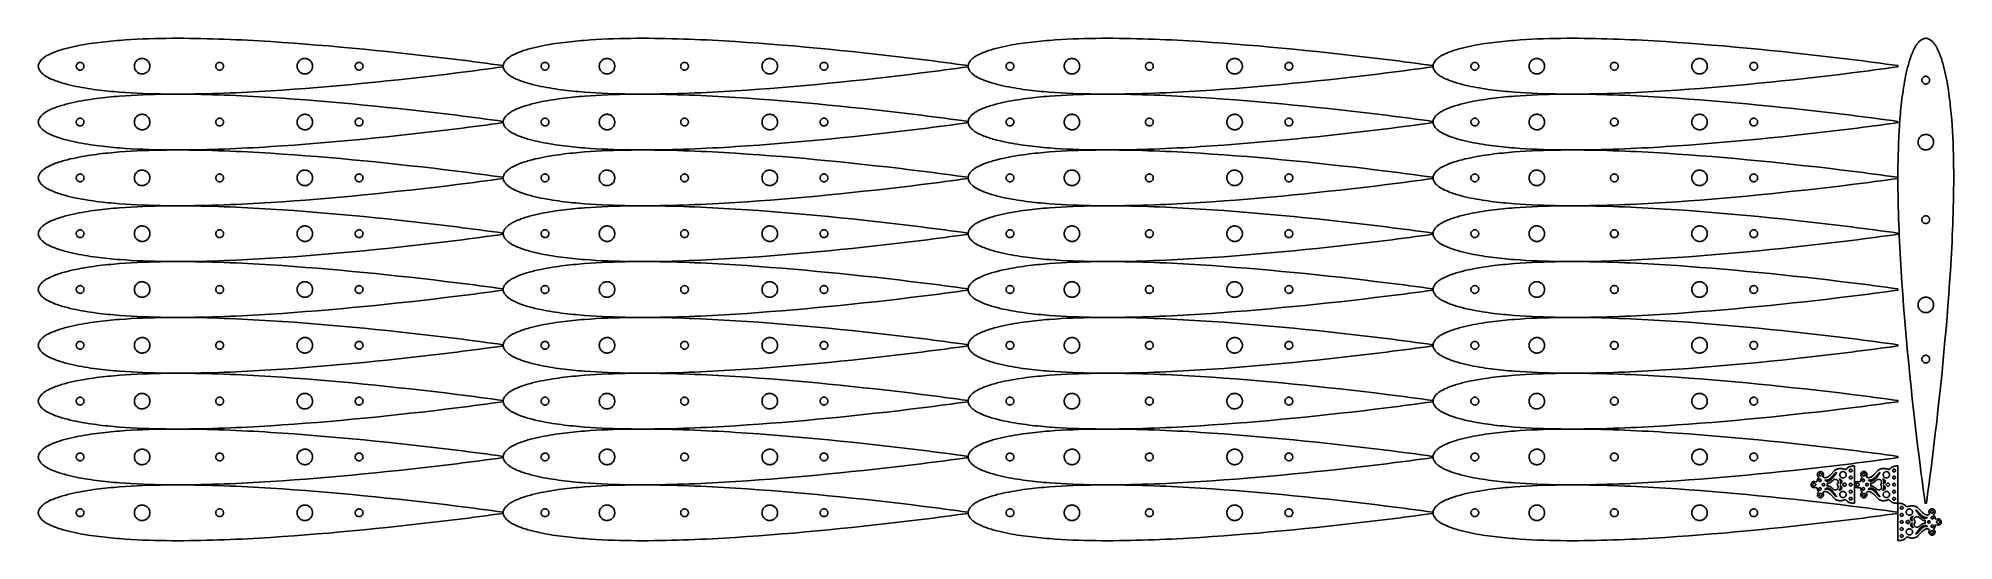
# Model space of a CAD drawing. Extents: x 0 to 1250, y 0 to 2500.
# Drawn here: x 0 to 1236, y 0 to 324 of the extents above; entities that cross this region are included whole.
import ezdxf

# ---------------------------------------------------------------- set-up
doc = ezdxf.new("R2010")
doc.units = 0
doc.layers.get('0').update_dxf_attribs({"linetype": 'CONTINUOUS', "lineweight": 25})

msp = doc.modelspace()

# ---------------------------------------------------------------- linework, layer by layer
for points in [[(300, 306.502), (296.251, 307.018), (292.502, 307.532), (288.751, 308.041), (285, 308.544), (281.252, 309.037), (277.502, 309.521), (273.752, 309.998), (270, 310.467), (262.505, 311.385), (255.006, 312.278), (247.504, 313.146), (240, 313.99), (232.504, 314.809), (225.005, 315.603), (217.504, 316.372), (210, 317.115), (202.504, 317.831), (195.006, 318.519), (187.504, 319.18), (180.001, 319.81), (172.504, 320.41), (165.006, 320.978), (157.504, 321.51), (150, 322.004), (146.252, 322.236), (142.504, 322.457), (138.755, 322.667), (135.005, 322.865), (131.255, 323.051), (127.504, 323.225), (123.752, 323.386), (120, 323.533), (116.251, 323.666), (112.502, 323.784), (108.753, 323.886), (105.003, 323.972), (101.253, 324.04), (97.5022, 324.089), (93.7516, 324.12), (90.0009, 324.13), (86.2503, 324.118), (82.4999, 324.085), (78.7497, 324.028), (75, 323.946), (71.2483, 323.837), (67.4975, 323.701), (63.748, 323.534), (60, 323.334), (56.2458, 323.099), (52.4942, 322.827), (50.6195, 322.675), (48.7457, 322.514), (46.8729, 322.341), (45.0011, 322.157), (43.1197, 321.96), (41.2396, 321.75), (39.361, 321.526), (37.4843, 321.288), (35.6096, 321.035), (33.7372, 320.765), (31.8673, 320.477), (30, 320.171), (28.1181, 319.842), (26.2402, 319.492), (24.3673, 319.119), (22.5006, 318.722), (20.6145, 318.293), (18.7357, 317.832), (17.7991, 317.587), (16.8643, 317.332), (15.9312, 317.066), (15, 316.787), (14.0389, 316.486), (13.0814, 316.171), (12.1289, 315.841), (11.1832, 315.497), (10.2459, 315.138), (9.3185, 314.764), (8.4027, 314.374), (7.5, 313.968), (6.5406, 313.507), (6.0669, 313.263), (5.5968, 313.007), (5.1303, 312.735), (4.6672, 312.446), (4.2071, 312.137), (3.75, 311.804), (3.393, 311.525), (3.0402, 311.232), (2.6943, 310.925), (2.3579, 310.604), (2.0335, 310.272), (1.7237, 309.93), (1.4311, 309.577), (1.1584, 309.216), (0.908, 308.846), (0.6826, 308.47), (0.4848, 308.088), (0.3172, 307.701), (0.1823, 307.309), (0.0828, 306.915), (0.0211, 306.519), (0.0053, 306.321), (0, 306.122), (0.0053, 305.924), (0.0211, 305.725), (0.0828, 305.329), (0.1823, 304.935), (0.3172, 304.544), (0.4848, 304.157), (0.6826, 303.775), (0.908, 303.399), (1.1584, 303.029), (1.4311, 302.668), (1.7237, 302.315), (2.0335, 301.972), (2.3579, 301.64), (2.6943, 301.32), (3.0402, 301.013), (3.393, 300.719), (3.75, 300.441), (4.2071, 300.108), (4.6672, 299.799), (5.1303, 299.509), (5.5968, 299.238), (6.0669, 298.982), (6.5406, 298.738), (7.5, 298.277), (8.4027, 297.871), (9.3185, 297.481), (10.2459, 297.107), (11.1832, 296.748), (12.1289, 296.404), (13.0814, 296.074), (14.0389, 295.759), (15, 295.458), (15.9312, 295.179), (16.8643, 294.913), (17.7991, 294.658), (18.7357, 294.413), (20.6145, 293.952), (22.5006, 293.523), (24.3673, 293.126), (26.2402, 292.753), (28.1181, 292.403), (30, 292.074), (31.8673, 291.768), (33.7372, 291.48), (35.6096, 291.21), (37.4843, 290.956), (39.361, 290.718), (41.2396, 290.495), (43.1197, 290.285), (45.0011, 290.088), (46.8729, 289.904), (48.7457, 289.731), (50.6195, 289.569), (52.4942, 289.418), (56.2458, 289.146), (60, 288.911), (63.748, 288.711), (67.4975, 288.544), (71.2483, 288.408), (75, 288.299), (78.7497, 288.217), (82.4999, 288.16), (86.2503, 288.126), (90.0009, 288.115), (93.7516, 288.125), (97.5022, 288.155), (101.253, 288.205), (105.003, 288.273), (108.753, 288.359), (112.502, 288.461), (116.251, 288.579), (120, 288.712), (123.752, 288.859), (127.504, 289.02), (131.255, 289.194), (135.005, 289.38), (138.755, 289.578), (142.504, 289.788), (146.252, 290.009), (150, 290.241), (157.504, 290.735), (165.006, 291.267), (172.504, 291.834), (180.001, 292.434), (187.504, 293.065), (195.006, 293.725), (202.504, 294.414), (210, 295.129), (217.504, 295.873), (225.005, 296.642), (232.504, 297.436), (240, 298.255), (247.504, 299.099), (255.006, 299.967), (262.505, 300.86), (270, 301.778), (273.752, 302.247), (277.502, 302.724), (281.252, 303.208), (285, 303.701), (288.751, 304.203), (292.502, 304.713), (296.251, 305.227), (300, 305.743)], [(600, 306.502), (596.251, 307.018), (592.502, 307.532), (588.751, 308.041), (585, 308.544), (581.252, 309.037), (577.502, 309.521), (573.752, 309.998), (570, 310.467), (562.505, 311.385), (555.006, 312.278), (547.504, 313.146), (540, 313.99), (532.504, 314.809), (525.005, 315.603), (517.504, 316.372), (510, 317.115), (502.504, 317.831), (495.006, 318.519), (487.504, 319.18), (480.001, 319.81), (472.504, 320.41), (465.005, 320.978), (457.504, 321.51), (450, 322.004), (446.252, 322.236), (442.504, 322.457), (438.755, 322.667), (435.005, 322.865), (431.255, 323.051), (427.504, 323.225), (423.752, 323.386), (420, 323.533), (416.251, 323.666), (412.502, 323.784), (408.753, 323.886), (405.003, 323.972), (401.253, 324.04), (397.502, 324.089), (393.752, 324.12), (390.001, 324.13), (386.25, 324.118), (382.5, 324.085), (378.75, 324.028), (375, 323.946), (371.248, 323.837), (367.498, 323.701), (363.748, 323.534), (360, 323.334), (356.246, 323.099), (352.494, 322.827), (350.62, 322.675), (348.746, 322.514), (346.873, 322.341), (345.001, 322.157), (343.12, 321.96), (341.24, 321.75), (339.361, 321.526), (337.484, 321.288), (335.61, 321.035), (333.737, 320.765), (331.867, 320.477), (330, 320.171), (328.118, 319.842), (326.24, 319.492), (324.367, 319.119), (322.501, 318.722), (320.615, 318.293), (318.736, 317.832), (317.799, 317.587), (316.864, 317.332), (315.931, 317.066), (315, 316.787), (314.039, 316.486), (313.081, 316.171), (312.129, 315.841), (311.183, 315.497), (310.246, 315.138), (309.318, 314.764), (308.403, 314.374), (307.5, 313.968), (306.541, 313.507), (306.067, 313.263), (305.597, 313.007), (305.13, 312.735), (304.667, 312.446), (304.207, 312.137), (303.75, 311.804), (303.393, 311.525), (303.04, 311.232), (302.694, 310.925), (302.358, 310.604), (302.034, 310.272), (301.724, 309.93), (301.431, 309.577), (301.158, 309.216), (300.908, 308.846), (300.683, 308.47), (300.485, 308.088), (300.317, 307.701), (300.182, 307.309), (300.083, 306.915), (300.021, 306.519), (300.005, 306.321), (300, 306.122), (300.005, 305.924), (300.021, 305.725), (300.083, 305.329), (300.182, 304.935), (300.317, 304.544), (300.485, 304.157), (300.683, 303.775), (300.908, 303.399), (301.158, 303.029), (301.431, 302.668), (301.724, 302.315), (302.034, 301.972), (302.358, 301.64), (302.694, 301.32), (303.04, 301.013), (303.393, 300.719), (303.75, 300.441), (304.207, 300.108), (304.667, 299.799), (305.13, 299.509), (305.597, 299.238), (306.067, 298.982), (306.541, 298.738), (307.5, 298.277), (308.403, 297.871), (309.318, 297.481), (310.246, 297.107), (311.183, 296.748), (312.129, 296.404), (313.081, 296.074), (314.039, 295.759), (315, 295.458), (315.931, 295.179), (316.864, 294.913), (317.799, 294.658), (318.736, 294.413), (320.615, 293.952), (322.501, 293.523), (324.367, 293.126), (326.24, 292.753), (328.118, 292.403), (330, 292.074), (331.867, 291.768), (333.737, 291.48), (335.61, 291.21), (337.484, 290.956), (339.361, 290.718), (341.24, 290.495), (343.12, 290.285), (345.001, 290.088), (346.873, 289.904), (348.746, 289.731), (350.62, 289.569), (352.494, 289.418), (356.246, 289.146), (360, 288.911), (363.748, 288.711), (367.498, 288.544), (371.248, 288.408), (375, 288.299), (378.75, 288.217), (382.5, 288.16), (386.25, 288.126), (390.001, 288.115), (393.752, 288.125), (397.502, 288.155), (401.253, 288.205), (405.003, 288.273), (408.753, 288.359), (412.502, 288.461), (416.251, 288.579), (420, 288.712), (423.752, 288.859), (427.504, 289.02), (431.255, 289.194), (435.005, 289.38), (438.755, 289.578), (442.504, 289.788), (446.252, 290.009), (450, 290.241), (457.504, 290.735), (465.005, 291.267), (472.504, 291.834), (480.001, 292.434), (487.504, 293.065), (495.006, 293.725), (502.504, 294.414), (510, 295.129), (517.504, 295.873), (525.005, 296.642), (532.504, 297.436), (540, 298.255), (547.504, 299.099), (555.006, 299.967), (562.505, 300.86), (570, 301.778), (573.752, 302.247), (577.502, 302.724), (581.252, 303.208), (585, 303.701), (588.751, 304.203), (592.502, 304.713), (596.251, 305.227), (600, 305.743)], [(900, 306.502), (896.251, 307.018), (892.502, 307.532), (888.751, 308.041), (885, 308.544), (881.252, 309.037), (877.502, 309.521), (873.752, 309.998), (870, 310.467), (862.505, 311.385), (855.006, 312.278), (847.504, 313.146), (840, 313.99), (832.504, 314.809), (825.005, 315.603), (817.504, 316.372), (810, 317.115), (802.504, 317.831), (795.006, 318.519), (787.504, 319.18), (780.001, 319.81), (772.504, 320.41), (765.005, 320.978), (757.504, 321.51), (750, 322.004), (746.252, 322.236), (742.504, 322.457), (738.755, 322.667), (735.005, 322.865), (731.255, 323.051), (727.504, 323.225), (723.752, 323.386), (720, 323.533), (716.251, 323.666), (712.502, 323.784), (708.753, 323.886), (705.003, 323.972), (701.253, 324.04), (697.502, 324.089), (693.752, 324.12), (690.001, 324.13), (686.25, 324.118), (682.5, 324.085), (678.75, 324.028), (675, 323.946), (671.248, 323.837), (667.497, 323.701), (663.748, 323.534), (660, 323.334), (656.246, 323.099), (652.494, 322.827), (650.62, 322.675), (648.746, 322.514), (646.873, 322.341), (645.001, 322.157), (643.12, 321.96), (641.24, 321.75), (639.361, 321.526), (637.484, 321.288), (635.61, 321.035), (633.737, 320.765), (631.867, 320.477), (630, 320.171), (628.118, 319.842), (626.24, 319.492), (624.367, 319.119), (622.501, 318.722), (620.615, 318.293), (618.736, 317.832), (617.799, 317.587), (616.864, 317.332), (615.931, 317.066), (615, 316.787), (614.039, 316.486), (613.081, 316.171), (612.129, 315.841), (611.183, 315.497), (610.246, 315.138), (609.318, 314.764), (608.403, 314.374), (607.5, 313.968), (606.541, 313.507), (606.067, 313.263), (605.597, 313.007), (605.13, 312.735), (604.667, 312.446), (604.207, 312.137), (603.75, 311.804), (603.393, 311.525), (603.04, 311.232), (602.694, 310.925), (602.358, 310.604), (602.034, 310.272), (601.724, 309.93), (601.431, 309.577), (601.158, 309.216), (600.908, 308.846), (600.683, 308.47), (600.485, 308.088), (600.317, 307.701), (600.182, 307.309), (600.083, 306.915), (600.021, 306.519), (600.005, 306.321), (600, 306.122), (600.005, 305.924), (600.021, 305.725), (600.083, 305.329), (600.182, 304.935), (600.317, 304.544), (600.485, 304.157), (600.683, 303.775), (600.908, 303.399), (601.158, 303.029), (601.431, 302.668), (601.724, 302.315), (602.034, 301.972), (602.358, 301.64), (602.694, 301.32), (603.04, 301.013), (603.393, 300.719), (603.75, 300.441), (604.207, 300.108), (604.667, 299.799), (605.13, 299.509), (605.597, 299.238), (606.067, 298.982), (606.541, 298.738), (607.5, 298.277), (608.403, 297.871), (609.318, 297.481), (610.246, 297.107), (611.183, 296.748), (612.129, 296.404), (613.081, 296.074), (614.039, 295.759), (615, 295.458), (615.931, 295.179), (616.864, 294.913), (617.799, 294.658), (618.736, 294.413), (620.615, 293.952), (622.501, 293.523), (624.367, 293.126), (626.24, 292.753), (628.118, 292.403), (630, 292.074), (631.867, 291.768), (633.737, 291.48), (635.61, 291.21), (637.484, 290.956), (639.361, 290.718), (641.24, 290.495), (643.12, 290.285), (645.001, 290.088), (646.873, 289.904), (648.746, 289.731), (650.62, 289.569), (652.494, 289.418), (656.246, 289.146), (660, 288.911), (663.748, 288.711), (667.497, 288.544), (671.248, 288.408), (675, 288.299), (678.75, 288.217), (682.5, 288.16), (686.25, 288.126), (690.001, 288.115), (693.752, 288.125), (697.502, 288.155), (701.253, 288.205), (705.003, 288.273), (708.753, 288.359), (712.502, 288.461), (716.251, 288.579), (720, 288.712), (723.752, 288.859), (727.504, 289.02), (731.255, 289.194), (735.005, 289.38), (738.755, 289.578), (742.504, 289.788), (746.252, 290.009), (750, 290.241), (757.504, 290.735), (765.005, 291.267), (772.504, 291.834), (780.001, 292.434), (787.504, 293.065), (795.006, 293.725), (802.504, 294.414), (810, 295.129), (817.504, 295.873), (825.005, 296.642), (832.504, 297.436), (840, 298.255), (847.504, 299.099), (855.006, 299.967), (862.505, 300.86), (870, 301.778), (873.752, 302.247), (877.502, 302.724), (881.252, 303.208), (885, 303.701), (888.751, 304.203), (892.502, 304.713), (896.251, 305.227), (900, 305.743)], [(1200, 306.502), (1196.25, 307.018), (1192.5, 307.532), (1188.75, 308.041), (1185, 308.544), (1181.25, 309.037), (1177.5, 309.521), (1173.75, 309.998), (1170, 310.467), (1162.5, 311.385), (1155.01, 312.278), (1147.5, 313.146), (1140, 313.99), (1132.5, 314.809), (1125.01, 315.603), (1117.5, 316.372), (1110, 317.115), (1102.5, 317.831), (1095.01, 318.519), (1087.5, 319.18), (1080, 319.81), (1072.5, 320.41), (1065.01, 320.978), (1057.5, 321.51), (1050, 322.004), (1046.25, 322.236), (1042.5, 322.457), (1038.75, 322.667), (1035.01, 322.865), (1031.25, 323.051), (1027.5, 323.225), (1023.75, 323.386), (1020, 323.533), (1016.25, 323.666), (1012.5, 323.784), (1008.75, 323.886), (1005, 323.972), (1001.25, 324.04), (997.502, 324.089), (993.752, 324.12), (990.001, 324.13), (986.25, 324.118), (982.5, 324.085), (978.75, 324.028), (975, 323.946), (971.248, 323.837), (967.497, 323.701), (963.748, 323.534), (960, 323.334), (956.246, 323.099), (952.494, 322.827), (950.62, 322.675), (948.746, 322.514), (946.873, 322.341), (945.001, 322.157), (943.12, 321.96), (941.24, 321.75), (939.361, 321.526), (937.484, 321.288), (935.61, 321.035), (933.737, 320.765), (931.867, 320.477), (930, 320.171), (928.118, 319.842), (926.24, 319.492), (924.367, 319.119), (922.501, 318.722), (920.615, 318.293), (918.736, 317.832), (917.799, 317.587), (916.864, 317.332), (915.931, 317.066), (915, 316.787), (914.039, 316.486), (913.081, 316.171), (912.129, 315.841), (911.183, 315.497), (910.246, 315.138), (909.318, 314.764), (908.403, 314.374), (907.5, 313.968), (906.541, 313.507), (906.067, 313.263), (905.597, 313.007), (905.13, 312.735), (904.667, 312.446), (904.207, 312.137), (903.75, 311.804), (903.393, 311.525), (903.04, 311.232), (902.694, 310.925), (902.358, 310.604), (902.034, 310.272), (901.724, 309.93), (901.431, 309.577), (901.158, 309.216), (900.908, 308.846), (900.683, 308.47), (900.485, 308.088), (900.317, 307.701), (900.182, 307.309), (900.083, 306.915), (900.021, 306.519), (900.005, 306.321), (900, 306.122), (900.005, 305.924), (900.021, 305.725), (900.083, 305.329), (900.182, 304.935), (900.317, 304.544), (900.485, 304.157), (900.683, 303.775), (900.908, 303.399), (901.158, 303.029), (901.431, 302.668), (901.724, 302.315), (902.034, 301.972), (902.358, 301.64), (902.694, 301.32), (903.04, 301.013), (903.393, 300.719), (903.75, 300.441), (904.207, 300.108), (904.667, 299.799), (905.13, 299.509), (905.597, 299.238), (906.067, 298.982), (906.541, 298.738), (907.5, 298.277), (908.403, 297.871), (909.318, 297.481), (910.246, 297.107), (911.183, 296.748), (912.129, 296.404), (913.081, 296.074), (914.039, 295.759), (915, 295.458), (915.931, 295.179), (916.864, 294.913), (917.799, 294.658), (918.736, 294.413), (920.615, 293.952), (922.501, 293.523), (924.367, 293.126), (926.24, 292.753), (928.118, 292.403), (930, 292.074), (931.867, 291.768), (933.737, 291.48), (935.61, 291.21), (937.484, 290.956), (939.361, 290.718), (941.24, 290.495), (943.12, 290.285), (945.001, 290.088), (946.873, 289.904), (948.746, 289.731), (950.62, 289.569), (952.494, 289.418), (956.246, 289.146), (960, 288.911), (963.748, 288.711), (967.497, 288.544), (971.248, 288.408), (975, 288.299), (978.75, 288.217), (982.5, 288.16), (986.25, 288.126), (990.001, 288.115), (993.752, 288.125), (997.502, 288.155), (1001.25, 288.205), (1005, 288.273), (1008.75, 288.359), (1012.5, 288.461), (1016.25, 288.579), (1020, 288.712), (1023.75, 288.859), (1027.5, 289.02), (1031.25, 289.194), (1035.01, 289.38), (1038.75, 289.578), (1042.5, 289.788), (1046.25, 290.009), (1050, 290.241), (1057.5, 290.735), (1065.01, 291.267), (1072.5, 291.834), (1080, 292.434), (1087.5, 293.065), (1095.01, 293.725), (1102.5, 294.414), (1110, 295.129), (1117.5, 295.873), (1125.01, 296.642), (1132.5, 297.436), (1140, 298.255), (1147.5, 299.099), (1155.01, 299.967), (1162.5, 300.86), (1170, 301.778), (1173.75, 302.247), (1177.5, 302.724), (1181.25, 303.208), (1185, 303.701), (1188.75, 304.203), (1192.5, 304.713), (1196.25, 305.227), (1200, 305.743)], [(1218.39, 24.1296), (1218.9, 27.8787), (1219.42, 31.6281), (1219.93, 35.3782), (1220.43, 39.1292), (1220.92, 42.8776), (1221.41, 46.6272), (1221.88, 50.3778), (1222.35, 54.1293), (1223.27, 61.625), (1224.16, 69.1236), (1225.03, 76.6252), (1225.88, 84.1296), (1226.69, 91.6256), (1227.49, 99.1243), (1228.26, 106.625), (1229, 114.129), (1229.72, 121.625), (1230.4, 129.124), (1231.06, 136.625), (1231.7, 144.129), (1232.3, 151.625), (1232.86, 159.124), (1233.39, 166.626), (1233.89, 174.13), (1234.12, 177.877), (1234.34, 181.626), (1234.55, 185.375), (1234.75, 189.125), (1234.94, 192.875), (1235.11, 196.626), (1235.27, 200.377), (1235.42, 204.13), (1235.55, 207.878), (1235.67, 211.627), (1235.77, 215.377), (1235.86, 219.127), (1235.92, 222.877), (1235.97, 226.627), (1236, 230.378), (1236.01, 234.129), (1236, 237.879), (1235.97, 241.63), (1235.91, 245.38), (1235.83, 249.13), (1235.72, 252.881), (1235.59, 256.632), (1235.42, 260.382), (1235.22, 264.13), (1234.98, 267.884), (1234.71, 271.635), (1234.56, 273.51), (1234.4, 275.384), (1234.23, 277.257), (1234.04, 279.128), (1233.84, 281.01), (1233.63, 282.89), (1233.41, 284.769), (1233.17, 286.645), (1232.92, 288.52), (1232.65, 290.392), (1232.36, 292.262), (1232.06, 294.13), (1231.73, 296.011), (1231.38, 297.889), (1231, 299.762), (1230.61, 301.629), (1230.18, 303.515), (1229.72, 305.394), (1229.47, 306.33), (1229.22, 307.265), (1228.95, 308.198), (1228.67, 309.13), (1228.37, 310.091), (1228.06, 311.048), (1227.73, 312.001), (1227.38, 312.946), (1227.02, 313.884), (1226.65, 314.811), (1226.26, 315.727), (1225.85, 316.63), (1225.39, 317.589), (1225.15, 318.063), (1224.89, 318.533), (1224.62, 318.999), (1224.33, 319.462), (1224.02, 319.922), (1223.69, 320.38), (1223.41, 320.737), (1223.12, 321.089), (1222.81, 321.435), (1222.49, 321.772), (1222.16, 322.096), (1221.81, 322.406), (1221.46, 322.698), (1221.1, 322.971), (1220.73, 323.222), (1220.35, 323.447), (1219.97, 323.645), (1219.59, 323.812), (1219.19, 323.947), (1218.8, 324.047), (1218.4, 324.108), (1218.21, 324.124), (1218.01, 324.13), (1217.81, 324.124), (1217.61, 324.108), (1217.21, 324.047), (1216.82, 323.947), (1216.43, 323.812), (1216.04, 323.645), (1215.66, 323.447), (1215.28, 323.222), (1214.91, 322.971), (1214.55, 322.698), (1214.2, 322.406), (1213.86, 322.096), (1213.53, 321.772), (1213.2, 321.435), (1212.9, 321.089), (1212.6, 320.737), (1212.33, 320.38), (1211.99, 319.922), (1211.68, 319.462), (1211.39, 318.999), (1211.12, 318.533), (1210.87, 318.063), (1210.62, 317.589), (1210.16, 316.63), (1209.76, 315.727), (1209.37, 314.811), (1208.99, 313.884), (1208.63, 312.946), (1208.29, 312.001), (1207.96, 311.048), (1207.64, 310.091), (1207.34, 309.13), (1207.06, 308.198), (1206.8, 307.265), (1206.54, 306.33), (1206.3, 305.394), (1205.84, 303.515), (1205.41, 301.629), (1205.01, 299.762), (1204.64, 297.889), (1204.29, 296.011), (1203.96, 294.13), (1203.65, 292.262), (1203.37, 290.392), (1203.09, 288.52), (1202.84, 286.645), (1202.6, 284.769), (1202.38, 282.89), (1202.17, 281.01), (1201.97, 279.128), (1201.79, 277.257), (1201.62, 275.384), (1201.45, 273.51), (1201.3, 271.635), (1201.03, 267.884), (1200.8, 264.13), (1200.6, 260.382), (1200.43, 256.632), (1200.29, 252.881), (1200.18, 249.13), (1200.1, 245.38), (1200.04, 241.63), (1200.01, 237.879), (1200, 234.129), (1200.01, 230.378), (1200.04, 226.627), (1200.09, 222.877), (1200.16, 219.127), (1200.24, 215.377), (1200.35, 211.627), (1200.46, 207.878), (1200.6, 204.13), (1200.74, 200.377), (1200.9, 196.626), (1201.08, 192.875), (1201.26, 189.125), (1201.46, 185.375), (1201.67, 181.626), (1201.89, 177.877), (1202.13, 174.13), (1202.62, 166.626), (1203.15, 159.124), (1203.72, 151.625), (1204.32, 144.129), (1204.95, 136.625), (1205.61, 129.124), (1206.3, 121.625), (1207.01, 114.129), (1207.76, 106.625), (1208.53, 99.1243), (1209.32, 91.6256), (1210.14, 84.1296), (1210.98, 76.6252), (1211.85, 69.1236), (1212.74, 61.625), (1213.66, 54.1293), (1214.13, 50.3778), (1214.61, 46.6272), (1215.09, 42.8776), (1215.59, 39.1292), (1216.09, 35.3782), (1216.6, 31.6281), (1217.11, 27.8787), (1217.63, 24.1296)], [(72, 306.122), (71.9804, 306.564), (71.9219, 307.003), (71.8248, 307.434), (71.69, 307.856), (71.5185, 308.263), (71.3116, 308.654), (71.0709, 309.025), (70.7984, 309.374), (70.4962, 309.697), (70.1666, 309.992), (69.8122, 310.257), (69.4359, 310.489), (69.0404, 310.687), (68.629, 310.85), (68.2048, 310.975), (67.7712, 311.063), (67.3316, 311.111), (66.8894, 311.121), (66.448, 311.092), (66.011, 311.024), (65.5817, 310.917), (65.1635, 310.773), (64.7597, 310.592), (64.3734, 310.377), (64.0076, 310.128), (63.6653, 309.848), (63.3491, 309.539), (63.0615, 309.203), (62.8046, 308.843), (62.5807, 308.461), (62.3913, 308.061), (62.2379, 307.646), (62.1219, 307.22), (62.044, 306.784), (62.0049, 306.344), (62.0049, 305.901), (62.044, 305.461), (62.1219, 305.025), (62.2379, 304.598), (62.3913, 304.184), (62.5807, 303.784), (62.8046, 303.402), (63.0615, 303.042), (63.3491, 302.706), (63.6653, 302.397), (64.0076, 302.117), (64.3734, 301.868), (64.7597, 301.652), (65.1635, 301.472), (65.5817, 301.328), (66.011, 301.221), (66.448, 301.153), (66.8894, 301.124), (67.3316, 301.133), (67.7712, 301.182), (68.2048, 301.27), (68.629, 301.395), (69.0404, 301.558), (69.4359, 301.756), (69.8122, 301.988), (70.1666, 302.253), (70.4962, 302.548), (70.7984, 302.871), (71.0709, 303.219), (71.3116, 303.591), (71.5185, 303.982), (71.69, 304.389), (71.8248, 304.81), (71.9219, 305.242), (71.9804, 305.68)], [(177, 306.122), (176.98, 306.564), (176.922, 307.003), (176.825, 307.434), (176.69, 307.856), (176.518, 308.263), (176.312, 308.654), (176.071, 309.025), (175.798, 309.374), (175.496, 309.697), (175.167, 309.992), (174.812, 310.257), (174.436, 310.489), (174.04, 310.687), (173.629, 310.85), (173.205, 310.975), (172.771, 311.063), (172.332, 311.111), (171.889, 311.121), (171.448, 311.092), (171.011, 311.024), (170.582, 310.917), (170.163, 310.773), (169.76, 310.592), (169.373, 310.377), (169.008, 310.128), (168.665, 309.848), (168.349, 309.539), (168.061, 309.203), (167.805, 308.843), (167.581, 308.461), (167.391, 308.061), (167.238, 307.646), (167.122, 307.22), (167.044, 306.784), (167.005, 306.344), (167.005, 305.901), (167.044, 305.461), (167.122, 305.025), (167.238, 304.598), (167.391, 304.184), (167.581, 303.784), (167.805, 303.402), (168.061, 303.042), (168.349, 302.706), (168.665, 302.397), (169.008, 302.117), (169.373, 301.868), (169.76, 301.652), (170.163, 301.472), (170.582, 301.328), (171.011, 301.221), (171.448, 301.153), (171.889, 301.124), (172.332, 301.133), (172.771, 301.182), (173.205, 301.27), (173.629, 301.395), (174.04, 301.558), (174.436, 301.756), (174.812, 301.988), (175.167, 302.253), (175.496, 302.548), (175.798, 302.871), (176.071, 303.219), (176.312, 303.591), (176.518, 303.982), (176.69, 304.389), (176.825, 304.81), (176.922, 305.242), (176.98, 305.68)], [(372, 306.122), (371.98, 306.564), (371.922, 307.003), (371.825, 307.434), (371.69, 307.856), (371.519, 308.263), (371.312, 308.654), (371.071, 309.025), (370.798, 309.374), (370.496, 309.697), (370.167, 309.992), (369.812, 310.257), (369.436, 310.489), (369.04, 310.687), (368.629, 310.85), (368.205, 310.975), (367.771, 311.063), (367.332, 311.111), (366.889, 311.121), (366.448, 311.092), (366.011, 311.024), (365.582, 310.917), (365.163, 310.773), (364.76, 310.592), (364.373, 310.377), (364.008, 310.128), (363.665, 309.848), (363.349, 309.539), (363.062, 309.203), (362.805, 308.843), (362.581, 308.461), (362.391, 308.061), (362.238, 307.646), (362.122, 307.22), (362.044, 306.784), (362.005, 306.344), (362.005, 305.901), (362.044, 305.461), (362.122, 305.025), (362.238, 304.598), (362.391, 304.184), (362.581, 303.784), (362.805, 303.402), (363.062, 303.042), (363.349, 302.706), (363.665, 302.397), (364.008, 302.117), (364.373, 301.868), (364.76, 301.652), (365.163, 301.472), (365.582, 301.328), (366.011, 301.221), (366.448, 301.153), (366.889, 301.124), (367.332, 301.133), (367.771, 301.182), (368.205, 301.27), (368.629, 301.395), (369.04, 301.558), (369.436, 301.756), (369.812, 301.988), (370.167, 302.253), (370.496, 302.548), (370.798, 302.871), (371.071, 303.219), (371.312, 303.591), (371.519, 303.982), (371.69, 304.389), (371.825, 304.81), (371.922, 305.242), (371.98, 305.68)], [(477, 306.122), (476.98, 306.564), (476.922, 307.003), (476.825, 307.434), (476.69, 307.856), (476.519, 308.263), (476.312, 308.654), (476.071, 309.025), (475.798, 309.374), (475.496, 309.697), (475.167, 309.992), (474.812, 310.257), (474.436, 310.489), (474.04, 310.687), (473.629, 310.85), (473.205, 310.975), (472.771, 311.063), (472.332, 311.111), (471.889, 311.121), (471.448, 311.092), (471.011, 311.024), (470.582, 310.917), (470.163, 310.773), (469.76, 310.592), (469.373, 310.377), (469.008, 310.128), (468.665, 309.848), (468.349, 309.539), (468.062, 309.203), (467.805, 308.843), (467.581, 308.461), (467.391, 308.061), (467.238, 307.646), (467.122, 307.22), (467.044, 306.784), (467.005, 306.344), (467.005, 305.901), (467.044, 305.461), (467.122, 305.025), (467.238, 304.598), (467.391, 304.184), (467.581, 303.784), (467.805, 303.402), (468.062, 303.042), (468.349, 302.706), (468.665, 302.397), (469.008, 302.117), (469.373, 301.868), (469.76, 301.652), (470.163, 301.472), (470.582, 301.328), (471.011, 301.221), (471.448, 301.153), (471.889, 301.124), (472.332, 301.133), (472.771, 301.182), (473.205, 301.27), (473.629, 301.395), (474.04, 301.558), (474.436, 301.756), (474.812, 301.988), (475.167, 302.253), (475.496, 302.548), (475.798, 302.871), (476.071, 303.219), (476.312, 303.591), (476.519, 303.982), (476.69, 304.389), (476.825, 304.81), (476.922, 305.242), (476.98, 305.68)], [(672, 306.122), (671.98, 306.564), (671.922, 307.003), (671.825, 307.434), (671.69, 307.856), (671.519, 308.263), (671.312, 308.654), (671.071, 309.025), (670.798, 309.374), (670.496, 309.697), (670.167, 309.992), (669.812, 310.257), (669.436, 310.489), (669.04, 310.687), (668.629, 310.85), (668.205, 310.975), (667.771, 311.063), (667.332, 311.111), (666.889, 311.121), (666.448, 311.092), (666.011, 311.024), (665.582, 310.917), (665.163, 310.773), (664.76, 310.592), (664.373, 310.377), (664.008, 310.128), (663.665, 309.848), (663.349, 309.539), (663.062, 309.203), (662.805, 308.843), (662.581, 308.461), (662.391, 308.061), (662.238, 307.646), (662.122, 307.22), (662.044, 306.784), (662.005, 306.344), (662.005, 305.901), (662.044, 305.461), (662.122, 305.025), (662.238, 304.598), (662.391, 304.184), (662.581, 303.784), (662.805, 303.402), (663.062, 303.042), (663.349, 302.706), (663.665, 302.397), (664.008, 302.117), (664.373, 301.868), (664.76, 301.652), (665.163, 301.472), (665.582, 301.328), (666.011, 301.221), (666.448, 301.153), (666.889, 301.124), (667.332, 301.133), (667.771, 301.182), (668.205, 301.27), (668.629, 301.395), (669.04, 301.558), (669.436, 301.756), (669.812, 301.988), (670.167, 302.253), (670.496, 302.548), (670.798, 302.871), (671.071, 303.219), (671.312, 303.591), (671.519, 303.982), (671.69, 304.389), (671.825, 304.81), (671.922, 305.242), (671.98, 305.68)], [(777, 306.122), (776.98, 306.564), (776.922, 307.003), (776.825, 307.434), (776.69, 307.856), (776.519, 308.263), (776.312, 308.654), (776.071, 309.025), (775.798, 309.374), (775.496, 309.697), (775.167, 309.992), (774.812, 310.257), (774.436, 310.489), (774.04, 310.687), (773.629, 310.85), (773.205, 310.975), (772.771, 311.063), (772.332, 311.111), (771.889, 311.121), (771.448, 311.092), (771.011, 311.024), (770.582, 310.917), (770.163, 310.773), (769.76, 310.592), (769.373, 310.377), (769.008, 310.128), (768.665, 309.848), (768.349, 309.539), (768.062, 309.203), (767.805, 308.843), (767.581, 308.461), (767.391, 308.061), (767.238, 307.646), (767.122, 307.22), (767.044, 306.784), (767.005, 306.344), (767.005, 305.901), (767.044, 305.461), (767.122, 305.025), (767.238, 304.598), (767.391, 304.184), (767.581, 303.784), (767.805, 303.402), (768.062, 303.042), (768.349, 302.706), (768.665, 302.397), (769.008, 302.117), (769.373, 301.868), (769.76, 301.652), (770.163, 301.472), (770.582, 301.328), (771.011, 301.221), (771.448, 301.153), (771.889, 301.124), (772.332, 301.133), (772.771, 301.182), (773.205, 301.27), (773.629, 301.395), (774.04, 301.558), (774.436, 301.756), (774.812, 301.988), (775.167, 302.253), (775.496, 302.548), (775.798, 302.871), (776.071, 303.219), (776.312, 303.591), (776.519, 303.982), (776.69, 304.389), (776.825, 304.81), (776.922, 305.242), (776.98, 305.68)], [(972, 306.122), (971.98, 306.564), (971.922, 307.003), (971.825, 307.434), (971.69, 307.856), (971.519, 308.263), (971.312, 308.654), (971.071, 309.025), (970.798, 309.374), (970.496, 309.697), (970.167, 309.992), (969.812, 310.257), (969.436, 310.489), (969.04, 310.687), (968.629, 310.85), (968.205, 310.975), (967.771, 311.063), (967.332, 311.111), (966.889, 311.121), (966.448, 311.092), (966.011, 311.024), (965.582, 310.917), (965.163, 310.773), (964.76, 310.592), (964.373, 310.377), (964.008, 310.128), (963.665, 309.848), (963.349, 309.539), (963.062, 309.203), (962.805, 308.843), (962.581, 308.461), (962.391, 308.061), (962.238, 307.646), (962.122, 307.22), (962.044, 306.784), (962.005, 306.344), (962.005, 305.901), (962.044, 305.461), (962.122, 305.025), (962.238, 304.598), (962.391, 304.184), (962.581, 303.784), (962.805, 303.402), (963.062, 303.042), (963.349, 302.706), (963.665, 302.397), (964.008, 302.117), (964.373, 301.868), (964.76, 301.652), (965.163, 301.472), (965.582, 301.328), (966.011, 301.221), (966.448, 301.153), (966.889, 301.124), (967.332, 301.133), (967.771, 301.182), (968.205, 301.27), (968.629, 301.395), (969.04, 301.558), (969.436, 301.756), (969.812, 301.988), (970.167, 302.253), (970.496, 302.548), (970.798, 302.871), (971.071, 303.219), (971.312, 303.591), (971.519, 303.982), (971.69, 304.389), (971.825, 304.81), (971.922, 305.242), (971.98, 305.68)], [(1077, 306.122), (1076.98, 306.564), (1076.92, 307.003), (1076.82, 307.434), (1076.69, 307.856), (1076.52, 308.263), (1076.31, 308.654), (1076.07, 309.025), (1075.8, 309.374), (1075.5, 309.697), (1075.17, 309.992), (1074.81, 310.257), (1074.44, 310.489), (1074.04, 310.687), (1073.63, 310.85), (1073.2, 310.975), (1072.77, 311.063), (1072.33, 311.111), (1071.89, 311.121), (1071.45, 311.092), (1071.01, 311.024), (1070.58, 310.917), (1070.16, 310.773), (1069.76, 310.592), (1069.37, 310.377), (1069.01, 310.128), (1068.67, 309.848), (1068.35, 309.539), (1068.06, 309.203), (1067.8, 308.843), (1067.58, 308.461), (1067.39, 308.061), (1067.24, 307.646), (1067.12, 307.22), (1067.04, 306.784), (1067, 306.344), (1067, 305.901), (1067.04, 305.461), (1067.12, 305.025), (1067.24, 304.598), (1067.39, 304.184), (1067.58, 303.784), (1067.8, 303.402), (1068.06, 303.042), (1068.35, 302.706), (1068.67, 302.397), (1069.01, 302.117), (1069.37, 301.868), (1069.76, 301.652), (1070.16, 301.472), (1070.58, 301.328), (1071.01, 301.221), (1071.45, 301.153), (1071.89, 301.124), (1072.33, 301.133), (1072.77, 301.182), (1073.2, 301.27), (1073.63, 301.395), (1074.04, 301.558), (1074.44, 301.756), (1074.81, 301.988), (1075.17, 302.253), (1075.5, 302.548), (1075.8, 302.871), (1076.07, 303.219), (1076.31, 303.591), (1076.52, 303.982), (1076.69, 304.389), (1076.82, 304.81), (1076.92, 305.242), (1076.98, 305.68)], [(29.5, 306.122), (29.4803, 306.436), (29.4215, 306.744), (29.3244, 307.043), (29.1908, 307.327), (29.0225, 307.592), (28.8224, 307.834), (28.5936, 308.049), (28.3396, 308.233), (28.0644, 308.385), (27.7725, 308.5), (27.4685, 308.578), (27.157, 308.618), (26.843, 308.618), (26.5315, 308.578), (26.2275, 308.5), (25.9356, 308.385), (25.6604, 308.233), (25.4064, 308.049), (25.1776, 307.834), (24.9775, 307.592), (24.8092, 307.327), (24.6756, 307.043), (24.5785, 306.744), (24.5197, 306.436), (24.5, 306.122), (24.5197, 305.809), (24.5785, 305.501), (24.6756, 305.202), (24.8092, 304.918), (24.9775, 304.653), (25.1776, 304.411), (25.4064, 304.196), (25.6604, 304.012), (25.9356, 303.86), (26.2275, 303.745), (26.5315, 303.667), (26.843, 303.627), (27.157, 303.627), (27.4685, 303.667), (27.7725, 303.745), (28.0644, 303.86), (28.3396, 304.012), (28.5936, 304.196), (28.8224, 304.411), (29.0225, 304.653), (29.1908, 304.918), (29.3244, 305.202), (29.4215, 305.501), (29.4803, 305.809)], [(119.5, 306.122), (119.48, 306.436), (119.421, 306.744), (119.324, 307.043), (119.191, 307.327), (119.022, 307.592), (118.822, 307.834), (118.594, 308.049), (118.34, 308.233), (118.064, 308.385), (117.772, 308.5), (117.469, 308.578), (117.157, 308.618), (116.843, 308.618), (116.531, 308.578), (116.228, 308.5), (115.936, 308.385), (115.66, 308.233), (115.406, 308.049), (115.178, 307.834), (114.978, 307.592), (114.809, 307.327), (114.676, 307.043), (114.579, 306.744), (114.52, 306.436), (114.5, 306.122), (114.52, 305.809), (114.579, 305.501), (114.676, 305.202), (114.809, 304.918), (114.978, 304.653), (115.178, 304.411), (115.406, 304.196), (115.66, 304.012), (115.936, 303.86), (116.228, 303.745), (116.531, 303.667), (116.843, 303.627), (117.157, 303.627), (117.469, 303.667), (117.772, 303.745), (118.064, 303.86), (118.34, 304.012), (118.594, 304.196), (118.822, 304.411), (119.022, 304.653), (119.191, 304.918), (119.324, 305.202), (119.421, 305.501), (119.48, 305.809)], [(209.5, 306.122), (209.48, 306.436), (209.422, 306.744), (209.324, 307.043), (209.191, 307.327), (209.023, 307.592), (208.822, 307.834), (208.594, 308.049), (208.34, 308.233), (208.064, 308.385), (207.773, 308.5), (207.469, 308.578), (207.157, 308.618), (206.843, 308.618), (206.531, 308.578), (206.227, 308.5), (205.936, 308.385), (205.66, 308.233), (205.406, 308.049), (205.178, 307.834), (204.977, 307.592), (204.809, 307.327), (204.676, 307.043), (204.578, 306.744), (204.52, 306.436), (204.5, 306.122), (204.52, 305.809), (204.578, 305.501), (204.676, 305.202), (204.809, 304.918), (204.977, 304.653), (205.178, 304.411), (205.406, 304.196), (205.66, 304.012), (205.936, 303.86), (206.227, 303.745), (206.531, 303.667), (206.843, 303.627), (207.157, 303.627), (207.469, 303.667), (207.773, 303.745), (208.064, 303.86), (208.34, 304.012), (208.594, 304.196), (208.822, 304.411), (209.023, 304.653), (209.191, 304.918), (209.324, 305.202), (209.422, 305.501), (209.48, 305.809)], [(329.5, 306.122), (329.48, 306.436), (329.421, 306.744), (329.324, 307.043), (329.191, 307.327), (329.022, 307.592), (328.822, 307.834), (328.594, 308.049), (328.34, 308.233), (328.064, 308.385), (327.772, 308.5), (327.469, 308.578), (327.157, 308.618), (326.843, 308.618), (326.531, 308.578), (326.228, 308.5), (325.936, 308.385), (325.66, 308.233), (325.406, 308.049), (325.178, 307.834), (324.978, 307.592), (324.809, 307.327), (324.676, 307.043), (324.579, 306.744), (324.52, 306.436), (324.5, 306.122), (324.52, 305.809), (324.579, 305.501), (324.676, 305.202), (324.809, 304.918), (324.978, 304.653), (325.178, 304.411), (325.406, 304.196), (325.66, 304.012), (325.936, 303.86), (326.228, 303.745), (326.531, 303.667), (326.843, 303.627), (327.157, 303.627), (327.469, 303.667), (327.772, 303.745), (328.064, 303.86), (328.34, 304.012), (328.594, 304.196), (328.822, 304.411), (329.022, 304.653), (329.191, 304.918), (329.324, 305.202), (329.421, 305.501), (329.48, 305.809)], [(419.5, 306.122), (419.48, 306.436), (419.421, 306.744), (419.324, 307.043), (419.191, 307.327), (419.022, 307.592), (418.822, 307.834), (418.594, 308.049), (418.34, 308.233), (418.064, 308.385), (417.772, 308.5), (417.469, 308.578), (417.157, 308.618), (416.843, 308.618), (416.531, 308.578), (416.228, 308.5), (415.936, 308.385), (415.66, 308.233), (415.406, 308.049), (415.178, 307.834), (414.978, 307.592), (414.809, 307.327), (414.676, 307.043), (414.579, 306.744), (414.52, 306.436), (414.5, 306.122), (414.52, 305.809), (414.579, 305.501), (414.676, 305.202), (414.809, 304.918), (414.978, 304.653), (415.178, 304.411), (415.406, 304.196), (415.66, 304.012), (415.936, 303.86), (416.228, 303.745), (416.531, 303.667), (416.843, 303.627), (417.157, 303.627), (417.469, 303.667), (417.772, 303.745), (418.064, 303.86), (418.34, 304.012), (418.594, 304.196), (418.822, 304.411), (419.022, 304.653), (419.191, 304.918), (419.324, 305.202), (419.421, 305.501), (419.48, 305.809)], [(509.5, 306.122), (509.48, 306.436), (509.422, 306.744), (509.324, 307.043), (509.191, 307.327), (509.023, 307.592), (508.822, 307.834), (508.594, 308.049), (508.34, 308.233), (508.064, 308.385), (507.773, 308.5), (507.469, 308.578), (507.157, 308.618), (506.843, 308.618), (506.531, 308.578), (506.227, 308.5), (505.936, 308.385), (505.66, 308.233), (505.406, 308.049), (505.178, 307.834), (504.977, 307.592), (504.809, 307.327), (504.676, 307.043), (504.578, 306.744), (504.52, 306.436), (504.5, 306.122), (504.52, 305.809), (504.578, 305.501), (504.676, 305.202), (504.809, 304.918), (504.977, 304.653), (505.178, 304.411), (505.406, 304.196), (505.66, 304.012), (505.936, 303.86), (506.227, 303.745), (506.531, 303.667), (506.843, 303.627), (507.157, 303.627), (507.469, 303.667), (507.773, 303.745), (508.064, 303.86), (508.34, 304.012), (508.594, 304.196), (508.822, 304.411), (509.023, 304.653), (509.191, 304.918), (509.324, 305.202), (509.422, 305.501), (509.48, 305.809)], [(629.5, 306.122), (629.48, 306.436), (629.422, 306.744), (629.324, 307.043), (629.191, 307.327), (629.023, 307.592), (628.822, 307.834), (628.594, 308.049), (628.34, 308.233), (628.064, 308.385), (627.773, 308.5), (627.468, 308.578), (627.157, 308.618), (626.843, 308.618), (626.532, 308.578), (626.227, 308.5), (625.936, 308.385), (625.66, 308.233), (625.406, 308.049), (625.178, 307.834), (624.977, 307.592), (624.809, 307.327), (624.676, 307.043), (624.578, 306.744), (624.52, 306.436), (624.5, 306.122), (624.52, 305.809), (624.578, 305.501), (624.676, 305.202), (624.809, 304.918), (624.977, 304.653), (625.178, 304.411), (625.406, 304.196), (625.66, 304.012), (625.936, 303.86), (626.227, 303.745), (626.532, 303.667), (626.843, 303.627), (627.157, 303.627), (627.468, 303.667), (627.773, 303.745), (628.064, 303.86), (628.34, 304.012), (628.594, 304.196), (628.822, 304.411), (629.023, 304.653), (629.191, 304.918), (629.324, 305.202), (629.422, 305.501), (629.48, 305.809)], [(719.5, 306.122), (719.48, 306.436), (719.422, 306.744), (719.324, 307.043), (719.191, 307.327), (719.023, 307.592), (718.822, 307.834), (718.594, 308.049), (718.34, 308.233), (718.064, 308.385), (717.773, 308.5), (717.468, 308.578), (717.157, 308.618), (716.843, 308.618), (716.532, 308.578), (716.227, 308.5), (715.936, 308.385), (715.66, 308.233), (715.406, 308.049), (715.178, 307.834), (714.977, 307.592), (714.809, 307.327), (714.676, 307.043), (714.578, 306.744), (714.52, 306.436), (714.5, 306.122), (714.52, 305.809), (714.578, 305.501), (714.676, 305.202), (714.809, 304.918), (714.977, 304.653), (715.178, 304.411), (715.406, 304.196), (715.66, 304.012), (715.936, 303.86), (716.227, 303.745), (716.532, 303.667), (716.843, 303.627), (717.157, 303.627), (717.468, 303.667), (717.773, 303.745), (718.064, 303.86), (718.34, 304.012), (718.594, 304.196), (718.822, 304.411), (719.023, 304.653), (719.191, 304.918), (719.324, 305.202), (719.422, 305.501), (719.48, 305.809)], [(809.5, 306.122), (809.48, 306.436), (809.422, 306.744), (809.324, 307.043), (809.191, 307.327), (809.023, 307.592), (808.822, 307.834), (808.594, 308.049), (808.34, 308.233), (808.064, 308.385), (807.773, 308.5), (807.468, 308.578), (807.157, 308.618), (806.843, 308.618), (806.532, 308.578), (806.227, 308.5), (805.936, 308.385), (805.66, 308.233), (805.406, 308.049), (805.178, 307.834), (804.977, 307.592), (804.809, 307.327), (804.676, 307.043), (804.578, 306.744), (804.52, 306.436), (804.5, 306.122), (804.52, 305.809), (804.578, 305.501), (804.676, 305.202), (804.809, 304.918), (804.977, 304.653), (805.178, 304.411), (805.406, 304.196), (805.66, 304.012), (805.936, 303.86), (806.227, 303.745), (806.532, 303.667), (806.843, 303.627), (807.157, 303.627), (807.468, 303.667), (807.773, 303.745), (808.064, 303.86), (808.34, 304.012), (808.594, 304.196), (808.822, 304.411), (809.023, 304.653), (809.191, 304.918), (809.324, 305.202), (809.422, 305.501), (809.48, 305.809)], [(929.5, 306.122), (929.48, 306.436), (929.422, 306.744), (929.324, 307.043), (929.191, 307.327), (929.023, 307.592), (928.822, 307.834), (928.594, 308.049), (928.34, 308.233), (928.064, 308.385), (927.773, 308.5), (927.468, 308.578), (927.157, 308.618), (926.843, 308.618), (926.532, 308.578), (926.227, 308.5), (925.936, 308.385), (925.66, 308.233), (925.406, 308.049), (925.178, 307.834), (924.977, 307.592), (924.809, 307.327), (924.676, 307.043), (924.578, 306.744), (924.52, 306.436), (924.5, 306.122), (924.52, 305.809), (924.578, 305.501), (924.676, 305.202), (924.809, 304.918), (924.977, 304.653), (925.178, 304.411), (925.406, 304.196), (925.66, 304.012), (925.936, 303.86), (926.227, 303.745), (926.532, 303.667), (926.843, 303.627), (927.157, 303.627), (927.468, 303.667), (927.773, 303.745), (928.064, 303.86), (928.34, 304.012), (928.594, 304.196), (928.822, 304.411), (929.023, 304.653), (929.191, 304.918), (929.324, 305.202), (929.422, 305.501), (929.48, 305.809)], [(1019.5, 306.122), (1019.48, 306.436), (1019.42, 306.744), (1019.32, 307.043), (1019.19, 307.327), (1019.02, 307.592), (1018.82, 307.834), (1018.59, 308.049), (1018.34, 308.233), (1018.06, 308.385), (1017.77, 308.5), (1017.47, 308.578), (1017.16, 308.618), (1016.84, 308.618), (1016.53, 308.578), (1016.23, 308.5), (1015.94, 308.385), (1015.66, 308.233), (1015.41, 308.049), (1015.18, 307.834), (1014.98, 307.592), (1014.81, 307.327), (1014.68, 307.043), (1014.58, 306.744), (1014.52, 306.436), (1014.5, 306.122), (1014.52, 305.809), (1014.58, 305.501), (1014.68, 305.202), (1014.81, 304.918), (1014.98, 304.653), (1015.18, 304.411), (1015.41, 304.196), (1015.66, 304.012), (1015.94, 303.86), (1016.23, 303.745), (1016.53, 303.667), (1016.84, 303.627), (1017.16, 303.627), (1017.47, 303.667), (1017.77, 303.745), (1018.06, 303.86), (1018.34, 304.012), (1018.59, 304.196), (1018.82, 304.411), (1019.02, 304.653), (1019.19, 304.918), (1019.32, 305.202), (1019.42, 305.501), (1019.48, 305.809)], [(1109.5, 306.122), (1109.48, 306.436), (1109.42, 306.744), (1109.32, 307.043), (1109.19, 307.327), (1109.02, 307.592), (1108.82, 307.834), (1108.59, 308.049), (1108.34, 308.233), (1108.06, 308.385), (1107.77, 308.5), (1107.47, 308.578), (1107.16, 308.618), (1106.84, 308.618), (1106.53, 308.578), (1106.23, 308.5), (1105.94, 308.385), (1105.66, 308.233), (1105.41, 308.049), (1105.18, 307.834), (1104.98, 307.592), (1104.81, 307.327), (1104.68, 307.043), (1104.58, 306.744), (1104.52, 306.436), (1104.5, 306.122), (1104.52, 305.809), (1104.58, 305.501), (1104.68, 305.202), (1104.81, 304.918), (1104.98, 304.653), (1105.18, 304.411), (1105.41, 304.196), (1105.66, 304.012), (1105.94, 303.86), (1106.23, 303.745), (1106.53, 303.667), (1106.84, 303.627), (1107.16, 303.627), (1107.47, 303.667), (1107.77, 303.745), (1108.06, 303.86), (1108.34, 304.012), (1108.59, 304.196), (1108.82, 304.411), (1109.02, 304.653), (1109.19, 304.918), (1109.32, 305.202), (1109.42, 305.501), (1109.48, 305.809)], [(1218.01, 294.63), (1218.32, 294.649), (1218.63, 294.708), (1218.93, 294.805), (1219.21, 294.939), (1219.48, 295.107), (1219.72, 295.307), (1219.93, 295.536), (1220.12, 295.79), (1220.27, 296.065), (1220.38, 296.357), (1220.46, 296.661), (1220.5, 296.973), (1220.5, 297.287), (1220.46, 297.598), (1220.38, 297.902), (1220.27, 298.194), (1220.12, 298.469), (1219.93, 298.723), (1219.72, 298.952), (1219.48, 299.152), (1219.21, 299.32), (1218.93, 299.454), (1218.63, 299.551), (1218.32, 299.61), (1218.01, 299.63), (1217.69, 299.61), (1217.39, 299.551), (1217.09, 299.454), (1216.8, 299.32), (1216.54, 299.152), (1216.3, 298.952), (1216.08, 298.723), (1215.9, 298.469), (1215.75, 298.194), (1215.63, 297.902), (1215.55, 297.598), (1215.51, 297.287), (1215.51, 296.973), (1215.55, 296.661), (1215.63, 296.357), (1215.75, 296.065), (1215.9, 295.79), (1216.08, 295.536), (1216.3, 295.307), (1216.54, 295.107), (1216.8, 294.939), (1217.09, 294.805), (1217.39, 294.708), (1217.69, 294.649)], [(300, 270.487), (296.251, 271.004), (292.502, 271.518), (288.751, 272.027), (285, 272.529), (281.252, 273.022), (277.502, 273.507), (273.752, 273.983), (270, 274.453), (262.505, 275.371), (255.006, 276.264), (247.504, 277.132), (240, 277.976), (232.504, 278.794), (225.005, 279.589), (217.504, 280.358), (210, 281.101), (202.504, 281.817), (195.006, 282.505), (187.504, 283.165), (180.001, 283.796), (172.504, 284.396), (165.006, 284.963), (157.504, 285.495), (150, 285.989), (146.252, 286.221), (142.504, 286.442), (138.755, 286.652), (135.005, 286.851), (131.255, 287.037), (127.504, 287.211), (123.752, 287.371), (120, 287.519), (116.251, 287.651), (112.502, 287.769), (108.753, 287.872), (105.003, 287.957), (101.253, 288.025), (97.5022, 288.075), (93.7516, 288.105), (90.0009, 288.115), (86.2503, 288.104), (82.4999, 288.07), (78.7497, 288.013), (75, 287.931), (71.2483, 287.823), (67.4975, 287.686), (63.748, 287.519), (60, 287.32), (56.2458, 287.085), (52.4942, 286.812), (50.6195, 286.661), (48.7457, 286.499), (46.8729, 286.326), (45.0011, 286.142), (43.1197, 285.945), (41.2396, 285.736), (39.361, 285.512), (37.4843, 285.274), (35.6096, 285.02), (33.7372, 284.75), (31.8673, 284.462), (30, 284.156), (28.1181, 283.827), (26.2402, 283.477), (24.3673, 283.104), (22.5006, 282.708), (20.6145, 282.279), (18.7357, 281.817), (17.7991, 281.573), (16.8643, 281.317), (15.9312, 281.051), (15, 280.773), (14.0389, 280.472), (13.0814, 280.156), (12.1289, 279.827), (11.1832, 279.483), (10.2459, 279.124), (9.3185, 278.749), (8.4027, 278.359), (7.5, 277.953), (6.5406, 277.493), (6.0669, 277.249), (5.5968, 276.993), (5.1303, 276.721), (4.6672, 276.432), (4.2071, 276.122), (3.75, 275.79), (3.393, 275.511), (3.0402, 275.217), (2.6943, 274.91), (2.3579, 274.59), (2.0335, 274.258), (1.7237, 273.915), (1.4311, 273.563), (1.1584, 273.201), (0.908, 272.832), (0.6826, 272.455), (0.4848, 272.073), (0.3172, 271.686), (0.1823, 271.295), (0.0828, 270.901), (0.0211, 270.505), (0.0053, 270.307), (0, 270.108), (0.0053, 269.909), (0.0211, 269.711), (0.0828, 269.315), (0.1823, 268.921), (0.3172, 268.53), (0.4848, 268.143), (0.6826, 267.761), (0.908, 267.384), (1.1584, 267.015), (1.4311, 266.653), (1.7237, 266.301), (2.0335, 265.958), (2.3579, 265.626), (2.6943, 265.306), (3.0402, 264.998), (3.393, 264.705), (3.75, 264.426), (4.2071, 264.094), (4.6672, 263.784), (5.1303, 263.495), (5.5968, 263.224), (6.0669, 262.967), (6.5406, 262.723), (7.5, 262.263), (8.4027, 261.857), (9.3185, 261.467), (10.2459, 261.092), (11.1832, 260.733), (12.1289, 260.389), (13.0814, 260.06), (14.0389, 259.745), (15, 259.443), (15.9312, 259.165), (16.8643, 258.899), (17.7991, 258.643), (18.7357, 258.399), (20.6145, 257.937), (22.5006, 257.508), (24.3673, 257.111), (26.2402, 256.739), (28.1181, 256.389), (30, 256.06), (31.8673, 255.754), (33.7372, 255.466), (35.6096, 255.196), (37.4843, 254.942), (39.361, 254.704), (41.2396, 254.481), (43.1197, 254.271), (45.0011, 254.074), (46.8729, 253.89), (48.7457, 253.717), (50.6195, 253.555), (52.4942, 253.404), (56.2458, 253.131), (60, 252.896), (63.748, 252.697), (67.4975, 252.53), (71.2483, 252.393), (75, 252.285), (78.7497, 252.203), (82.4999, 252.146), (86.2503, 252.112), (90.0009, 252.101), (93.7516, 252.111), (97.5022, 252.141), (101.253, 252.191), (105.003, 252.259), (108.753, 252.344), (112.502, 252.446), (116.251, 252.565), (120, 252.697), (123.752, 252.845), (127.504, 253.005), (131.255, 253.179), (135.005, 253.365), (138.755, 253.564), (142.504, 253.774), (146.252, 253.995), (150, 254.227), (157.504, 254.721), (165.006, 255.253), (172.504, 255.82), (180.001, 256.42), (187.504, 257.051), (195.006, 257.711), (202.504, 258.399), (210, 259.115), (217.504, 259.858), (225.005, 260.627), (232.504, 261.421), (240, 262.24), (247.504, 263.084), (255.006, 263.952), (262.505, 264.845), (270, 265.763), (273.752, 266.233), (277.502, 266.709), (281.252, 267.194), (285, 267.687), (288.751, 268.189), (292.502, 268.698), (296.251, 269.212), (300, 269.729)], [(600, 270.487), (596.251, 271.004), (592.502, 271.518), (588.751, 272.027), (585, 272.529), (581.252, 273.022), (577.502, 273.507), (573.752, 273.983), (570, 274.453), (562.505, 275.371), (555.006, 276.264), (547.504, 277.132), (540, 277.976), (532.504, 278.794), (525.005, 279.589), (517.504, 280.358), (510, 281.101), (502.504, 281.817), (495.006, 282.505), (487.504, 283.165), (480.001, 283.796), (472.504, 284.396), (465.005, 284.963), (457.504, 285.495), (450, 285.989), (446.252, 286.221), (442.504, 286.442), (438.755, 286.652), (435.005, 286.851), (431.255, 287.037), (427.504, 287.211), (423.752, 287.371), (420, 287.519), (416.251, 287.651), (412.502, 287.769), (408.753, 287.872), (405.003, 287.957), (401.253, 288.025), (397.502, 288.075), (393.752, 288.105), (390.001, 288.115), (386.25, 288.104), (382.5, 288.07), (378.75, 288.013), (375, 287.931), (371.248, 287.823), (367.498, 287.686), (363.748, 287.519), (360, 287.32), (356.246, 287.085), (352.494, 286.812), (350.62, 286.661), (348.746, 286.499), (346.873, 286.326), (345.001, 286.142), (343.12, 285.945), (341.24, 285.736), (339.361, 285.512), (337.484, 285.274), (335.61, 285.02), (333.737, 284.75), (331.867, 284.462), (330, 284.156), (328.118, 283.827), (326.24, 283.477), (324.367, 283.104), (322.501, 282.708), (320.615, 282.279), (318.736, 281.817), (317.799, 281.573), (316.864, 281.317), (315.931, 281.051), (315, 280.773), (314.039, 280.472), (313.081, 280.156), (312.129, 279.827), (311.183, 279.483), (310.246, 279.124), (309.318, 278.749), (308.403, 278.359), (307.5, 277.953), (306.541, 277.493), (306.067, 277.249), (305.597, 276.993), (305.13, 276.721), (304.667, 276.432), (304.207, 276.122), (303.75, 275.79), (303.393, 275.511), (303.04, 275.217), (302.694, 274.91), (302.358, 274.59), (302.034, 274.258), (301.724, 273.915), (301.431, 273.563), (301.158, 273.201), (300.908, 272.832), (300.683, 272.455), (300.485, 272.073), (300.317, 271.686), (300.182, 271.295), (300.083, 270.901), (300.021, 270.505), (300.005, 270.307), (300, 270.108), (300.005, 269.909), (300.021, 269.711), (300.083, 269.315), (300.182, 268.921), (300.317, 268.53), (300.485, 268.143), (300.683, 267.761), (300.908, 267.384), (301.158, 267.015), (301.431, 266.653), (301.724, 266.301), (302.034, 265.958), (302.358, 265.626), (302.694, 265.306), (303.04, 264.998), (303.393, 264.705), (303.75, 264.426), (304.207, 264.094), (304.667, 263.784), (305.13, 263.495), (305.597, 263.224), (306.067, 262.967), (306.541, 262.723), (307.5, 262.263), (308.403, 261.857), (309.318, 261.467), (310.246, 261.092), (311.183, 260.733), (312.129, 260.389), (313.081, 260.06), (314.039, 259.745), (315, 259.443), (315.931, 259.165), (316.864, 258.899), (317.799, 258.643), (318.736, 258.399), (320.615, 257.937), (322.501, 257.508), (324.367, 257.111), (326.24, 256.739), (328.118, 256.389), (330, 256.06), (331.867, 255.754), (333.737, 255.466), (335.61, 255.196), (337.484, 254.942), (339.361, 254.704), (341.24, 254.481), (343.12, 254.271), (345.001, 254.074), (346.873, 253.89), (348.746, 253.717), (350.62, 253.555), (352.494, 253.404), (356.246, 253.131), (360, 252.896), (363.748, 252.697), (367.498, 252.53), (371.248, 252.393), (375, 252.285), (378.75, 252.203), (382.5, 252.146), (386.25, 252.112), (390.001, 252.101), (393.752, 252.111), (397.502, 252.141), (401.253, 252.191), (405.003, 252.259), (408.753, 252.344), (412.502, 252.446), (416.251, 252.565), (420, 252.697), (423.752, 252.845), (427.504, 253.005), (431.255, 253.179), (435.005, 253.365), (438.755, 253.564), (442.504, 253.774), (446.252, 253.995), (450, 254.227), (457.504, 254.721), (465.005, 255.253), (472.504, 255.82), (480.001, 256.42), (487.504, 257.051), (495.006, 257.711), (502.504, 258.399), (510, 259.115), (517.504, 259.858), (525.005, 260.627), (532.504, 261.421), (540, 262.24), (547.504, 263.084), (555.006, 263.952), (562.505, 264.845), (570, 265.763), (573.752, 266.233), (577.502, 266.709), (581.252, 267.194), (585, 267.687), (588.751, 268.189), (592.502, 268.698), (596.251, 269.212), (600, 269.729)], [(900, 270.487), (896.251, 271.004), (892.502, 271.518), (888.751, 272.027), (885, 272.529), (881.252, 273.022), (877.502, 273.507), (873.752, 273.983), (870, 274.453), (862.505, 275.371), (855.006, 276.264), (847.504, 277.132), (840, 277.976), (832.504, 278.794), (825.005, 279.589), (817.504, 280.358), (810, 281.101), (802.504, 281.817), (795.006, 282.505), (787.504, 283.165), (780.001, 283.796), (772.504, 284.396), (765.005, 284.963), (757.504, 285.495), (750, 285.989), (746.252, 286.221), (742.504, 286.442), (738.755, 286.652), (735.005, 286.851), (731.255, 287.037), (727.504, 287.211), (723.752, 287.371), (720, 287.519), (716.251, 287.651), (712.502, 287.769), (708.753, 287.872), (705.003, 287.957), (701.253, 288.025), (697.502, 288.075), (693.752, 288.105), (690.001, 288.115), (686.25, 288.104), (682.5, 288.07), (678.75, 288.013), (675, 287.931), (671.248, 287.823), (667.497, 287.686), (663.748, 287.519), (660, 287.32), (656.246, 287.085), (652.494, 286.812), (650.62, 286.661), (648.746, 286.499), (646.873, 286.326), (645.001, 286.142), (643.12, 285.945), (641.24, 285.736), (639.361, 285.512), (637.484, 285.274), (635.61, 285.02), (633.737, 284.75), (631.867, 284.462), (630, 284.156), (628.118, 283.827), (626.24, 283.477), (624.367, 283.104), (622.501, 282.708), (620.615, 282.279), (618.736, 281.817), (617.799, 281.573), (616.864, 281.317), (615.931, 281.051), (615, 280.773), (614.039, 280.472), (613.081, 280.156), (612.129, 279.827), (611.183, 279.483), (610.246, 279.124), (609.318, 278.749), (608.403, 278.359), (607.5, 277.953), (606.541, 277.493), (606.067, 277.249), (605.597, 276.993), (605.13, 276.721), (604.667, 276.432), (604.207, 276.122), (603.75, 275.79), (603.393, 275.511), (603.04, 275.217), (602.694, 274.91), (602.358, 274.59), (602.034, 274.258), (601.724, 273.915), (601.431, 273.563), (601.158, 273.201), (600.908, 272.832), (600.683, 272.455), (600.485, 272.073), (600.317, 271.686), (600.182, 271.295), (600.083, 270.901), (600.021, 270.505), (600.005, 270.307), (600, 270.108), (600.005, 269.909), (600.021, 269.711), (600.083, 269.315), (600.182, 268.921), (600.317, 268.53), (600.485, 268.143), (600.683, 267.761), (600.908, 267.384), (601.158, 267.015), (601.431, 266.653), (601.724, 266.301), (602.034, 265.958), (602.358, 265.626), (602.694, 265.306), (603.04, 264.998), (603.393, 264.705), (603.75, 264.426), (604.207, 264.094), (604.667, 263.784), (605.13, 263.495), (605.597, 263.224), (606.067, 262.967), (606.541, 262.723), (607.5, 262.263), (608.403, 261.857), (609.318, 261.467), (610.246, 261.092), (611.183, 260.733), (612.129, 260.389), (613.081, 260.06), (614.039, 259.745), (615, 259.443), (615.931, 259.165), (616.864, 258.899), (617.799, 258.643), (618.736, 258.399), (620.615, 257.937), (622.501, 257.508), (624.367, 257.111), (626.24, 256.739), (628.118, 256.389), (630, 256.06), (631.867, 255.754), (633.737, 255.466), (635.61, 255.196), (637.484, 254.942), (639.361, 254.704), (641.24, 254.481), (643.12, 254.271), (645.001, 254.074), (646.873, 253.89), (648.746, 253.717), (650.62, 253.555), (652.494, 253.404), (656.246, 253.131), (660, 252.896), (663.748, 252.697), (667.497, 252.53), (671.248, 252.393), (675, 252.285), (678.75, 252.203), (682.5, 252.146), (686.25, 252.112), (690.001, 252.101), (693.752, 252.111), (697.502, 252.141), (701.253, 252.191), (705.003, 252.259), (708.753, 252.344), (712.502, 252.446), (716.251, 252.565), (720, 252.697), (723.752, 252.845), (727.504, 253.005), (731.255, 253.179), (735.005, 253.365), (738.755, 253.564), (742.504, 253.774), (746.252, 253.995), (750, 254.227), (757.504, 254.721), (765.005, 255.253), (772.504, 255.82), (780.001, 256.42), (787.504, 257.051), (795.006, 257.711), (802.504, 258.399), (810, 259.115), (817.504, 259.858), (825.005, 260.627), (832.504, 261.421), (840, 262.24), (847.504, 263.084), (855.006, 263.952), (862.505, 264.845), (870, 265.763), (873.752, 266.233), (877.502, 266.709), (881.252, 267.194), (885, 267.687), (888.751, 268.189), (892.502, 268.698), (896.251, 269.212), (900, 269.729)], [(1200, 270.487), (1196.25, 271.004), (1192.5, 271.518), (1188.75, 272.027), (1185, 272.529), (1181.25, 273.022), (1177.5, 273.507), (1173.75, 273.983), (1170, 274.453), (1162.5, 275.371), (1155.01, 276.264), (1147.5, 277.132), (1140, 277.976), (1132.5, 278.794), (1125.01, 279.589), (1117.5, 280.358), (1110, 281.101), (1102.5, 281.817), (1095.01, 282.505), (1087.5, 283.165), (1080, 283.796), (1072.5, 284.396), (1065.01, 284.963), (1057.5, 285.495), (1050, 285.989), (1046.25, 286.221), (1042.5, 286.442), (1038.75, 286.652), (1035.01, 286.851), (1031.25, 287.037), (1027.5, 287.211), (1023.75, 287.371), (1020, 287.519), (1016.25, 287.651), (1012.5, 287.769), (1008.75, 287.872), (1005, 287.957), (1001.25, 288.025), (997.502, 288.075), (993.752, 288.105), (990.001, 288.115), (986.25, 288.104), (982.5, 288.07), (978.75, 288.013), (975, 287.931), (971.248, 287.823), (967.497, 287.686), (963.748, 287.519), (960, 287.32), (956.246, 287.085), (952.494, 286.812), (950.62, 286.661), (948.746, 286.499), (946.873, 286.326), (945.001, 286.142), (943.12, 285.945), (941.24, 285.736), (939.361, 285.512), (937.484, 285.274), (935.61, 285.02), (933.737, 284.75), (931.867, 284.462), (930, 284.156), (928.118, 283.827), (926.24, 283.477), (924.367, 283.104), (922.501, 282.708), (920.615, 282.279), (918.736, 281.817), (917.799, 281.573), (916.864, 281.317), (915.931, 281.051), (915, 280.773), (914.039, 280.472), (913.081, 280.156), (912.129, 279.827), (911.183, 279.483), (910.246, 279.124), (909.318, 278.749), (908.403, 278.359), (907.5, 277.953), (906.541, 277.493), (906.067, 277.249), (905.597, 276.993), (905.13, 276.721), (904.667, 276.432), (904.207, 276.122), (903.75, 275.79), (903.393, 275.511), (903.04, 275.217), (902.694, 274.91), (902.358, 274.59), (902.034, 274.258), (901.724, 273.915), (901.431, 273.563), (901.158, 273.201), (900.908, 272.832), (900.683, 272.455), (900.485, 272.073), (900.317, 271.686), (900.182, 271.295), (900.083, 270.901), (900.021, 270.505), (900.005, 270.307), (900, 270.108), (900.005, 269.909), (900.021, 269.711), (900.083, 269.315), (900.182, 268.921), (900.317, 268.53), (900.485, 268.143), (900.683, 267.761), (900.908, 267.384), (901.158, 267.015), (901.431, 266.653), (901.724, 266.301), (902.034, 265.958), (902.358, 265.626), (902.694, 265.306), (903.04, 264.998), (903.393, 264.705), (903.75, 264.426), (904.207, 264.094), (904.667, 263.784), (905.13, 263.495), (905.597, 263.224), (906.067, 262.967), (906.541, 262.723), (907.5, 262.263), (908.403, 261.857), (909.318, 261.467), (910.246, 261.092), (911.183, 260.733), (912.129, 260.389), (913.081, 260.06), (914.039, 259.745), (915, 259.443), (915.931, 259.165), (916.864, 258.899), (917.799, 258.643), (918.736, 258.399), (920.615, 257.937), (922.501, 257.508), (924.367, 257.111), (926.24, 256.739), (928.118, 256.389), (930, 256.06), (931.867, 255.754), (933.737, 255.466), (935.61, 255.196), (937.484, 254.942), (939.361, 254.704), (941.24, 254.481), (943.12, 254.271), (945.001, 254.074), (946.873, 253.89), (948.746, 253.717), (950.62, 253.555), (952.494, 253.404), (956.246, 253.131), (960, 252.896), (963.748, 252.697), (967.497, 252.53), (971.248, 252.393), (975, 252.285), (978.75, 252.203), (982.5, 252.146), (986.25, 252.112), (990.001, 252.101), (993.752, 252.111), (997.502, 252.141), (1001.25, 252.191), (1005, 252.259), (1008.75, 252.344), (1012.5, 252.446), (1016.25, 252.565), (1020, 252.697), (1023.75, 252.845), (1027.5, 253.005), (1031.25, 253.179), (1035.01, 253.365), (1038.75, 253.564), (1042.5, 253.774), (1046.25, 253.995), (1050, 254.227), (1057.5, 254.721), (1065.01, 255.253), (1072.5, 255.82), (1080, 256.42), (1087.5, 257.051), (1095.01, 257.711), (1102.5, 258.399), (1110, 259.115), (1117.5, 259.858), (1125.01, 260.627), (1132.5, 261.421), (1140, 262.24), (1147.5, 263.084), (1155.01, 263.952), (1162.5, 264.845), (1170, 265.763), (1173.75, 266.233), (1177.5, 266.709), (1181.25, 267.194), (1185, 267.687), (1188.75, 268.189), (1192.5, 268.698), (1196.25, 269.212), (1200, 269.729)], [(29.5, 270.108), (29.4803, 270.421), (29.4215, 270.73), (29.3244, 271.028), (29.1908, 271.312), (29.0225, 271.577), (28.8224, 271.819), (28.5936, 272.034), (28.3396, 272.219), (28.0644, 272.37), (27.7725, 272.486), (27.4685, 272.564), (27.157, 272.603), (26.843, 272.603), (26.5315, 272.564), (26.2275, 272.486), (25.9356, 272.37), (25.6604, 272.219), (25.4064, 272.034), (25.1776, 271.819), (24.9775, 271.577), (24.8092, 271.312), (24.6756, 271.028), (24.5785, 270.73), (24.5197, 270.421), (24.5, 270.108), (24.5197, 269.795), (24.5785, 269.486), (24.6756, 269.188), (24.8092, 268.904), (24.9775, 268.639), (25.1776, 268.397), (25.4064, 268.182), (25.6604, 267.997), (25.9356, 267.846), (26.2275, 267.73), (26.5315, 267.652), (26.843, 267.613), (27.157, 267.613), (27.4685, 267.652), (27.7725, 267.73), (28.0644, 267.846), (28.3396, 267.997), (28.5936, 268.182), (28.8224, 268.397), (29.0225, 268.639), (29.1908, 268.904), (29.3244, 269.188), (29.4215, 269.486), (29.4803, 269.795)], [(72, 270.108), (71.9804, 270.55), (71.9219, 270.988), (71.8248, 271.42), (71.69, 271.841), (71.5185, 272.249), (71.3116, 272.64), (71.0709, 273.011), (70.7984, 273.359), (70.4962, 273.682), (70.1666, 273.977), (69.8122, 274.242), (69.4359, 274.474), (69.0404, 274.673), (68.629, 274.835), (68.2048, 274.961), (67.7712, 275.048), (67.3316, 275.097), (66.8894, 275.107), (66.448, 275.077), (66.011, 275.009), (65.5817, 274.903), (65.1635, 274.758), (64.7597, 274.578), (64.3734, 274.363), (64.0076, 274.114), (63.6653, 273.834), (63.3491, 273.524), (63.0615, 273.188), (62.8046, 272.828), (62.5807, 272.447), (62.3913, 272.047), (62.2379, 271.632), (62.1219, 271.205), (62.044, 270.77), (62.0049, 270.329), (62.0049, 269.887), (62.044, 269.446), (62.1219, 269.011), (62.2379, 268.584), (62.3913, 268.169), (62.5807, 267.769), (62.8046, 267.388), (63.0615, 267.028), (63.3491, 266.692), (63.6653, 266.382), (64.0076, 266.102), (64.3734, 265.853), (64.7597, 265.638), (65.1635, 265.457), (65.5817, 265.313), (66.011, 265.207), (66.448, 265.139), (66.8894, 265.109), (67.3316, 265.119), (67.7712, 265.168), (68.2048, 265.255), (68.629, 265.381), (69.0404, 265.543), (69.4359, 265.741), (69.8122, 265.974), (70.1666, 266.239), (70.4962, 266.534), (70.7984, 266.857), (71.0709, 267.205), (71.3116, 267.576), (71.5185, 267.967), (71.69, 268.375), (71.8248, 268.796), (71.9219, 269.228), (71.9804, 269.666)], [(119.5, 270.108), (119.48, 270.421), (119.421, 270.73), (119.324, 271.028), (119.191, 271.312), (119.022, 271.577), (118.822, 271.819), (118.594, 272.034), (118.34, 272.219), (118.064, 272.37), (117.772, 272.486), (117.469, 272.564), (117.157, 272.603), (116.843, 272.603), (116.531, 272.564), (116.228, 272.486), (115.936, 272.37), (115.66, 272.219), (115.406, 272.034), (115.178, 271.819), (114.978, 271.577), (114.809, 271.312), (114.676, 271.028), (114.579, 270.73), (114.52, 270.421), (114.5, 270.108), (114.52, 269.795), (114.579, 269.486), (114.676, 269.188), (114.809, 268.904), (114.978, 268.639), (115.178, 268.397), (115.406, 268.182), (115.66, 267.997), (115.936, 267.846), (116.228, 267.73), (116.531, 267.652), (116.843, 267.613), (117.157, 267.613), (117.469, 267.652), (117.772, 267.73), (118.064, 267.846), (118.34, 267.997), (118.594, 268.182), (118.822, 268.397), (119.022, 268.639), (119.191, 268.904), (119.324, 269.188), (119.421, 269.486), (119.48, 269.795)], [(177, 270.108), (176.98, 270.55), (176.922, 270.988), (176.825, 271.42), (176.69, 271.841), (176.518, 272.249), (176.312, 272.64), (176.071, 273.011), (175.798, 273.359), (175.496, 273.682), (175.167, 273.977), (174.812, 274.242), (174.436, 274.474), (174.04, 274.673), (173.629, 274.835), (173.205, 274.961), (172.771, 275.048), (172.332, 275.097), (171.889, 275.107), (171.448, 275.077), (171.011, 275.009), (170.582, 274.903), (170.163, 274.758), (169.76, 274.578), (169.373, 274.363), (169.008, 274.114), (168.665, 273.834), (168.349, 273.524), (168.061, 273.188), (167.805, 272.828), (167.581, 272.447), (167.391, 272.047), (167.238, 271.632), (167.122, 271.205), (167.044, 270.77), (167.005, 270.329), (167.005, 269.887), (167.044, 269.446), (167.122, 269.011), (167.238, 268.584), (167.391, 268.169), (167.581, 267.769), (167.805, 267.388), (168.061, 267.028), (168.349, 266.692), (168.665, 266.382), (169.008, 266.102), (169.373, 265.853), (169.76, 265.638), (170.163, 265.457), (170.582, 265.313), (171.011, 265.207), (171.448, 265.139), (171.889, 265.109), (172.332, 265.119), (172.771, 265.168), (173.205, 265.255), (173.629, 265.381), (174.04, 265.543), (174.436, 265.741), (174.812, 265.974), (175.167, 266.239), (175.496, 266.534), (175.798, 266.857), (176.071, 267.205), (176.312, 267.576), (176.518, 267.967), (176.69, 268.375), (176.825, 268.796), (176.922, 269.228), (176.98, 269.666)], [(209.5, 270.108), (209.48, 270.421), (209.422, 270.73), (209.324, 271.028), (209.191, 271.312), (209.023, 271.577), (208.822, 271.819), (208.594, 272.034), (208.34, 272.219), (208.064, 272.37), (207.773, 272.486), (207.469, 272.564), (207.157, 272.603), (206.843, 272.603), (206.531, 272.564), (206.227, 272.486), (205.936, 272.37), (205.66, 272.219), (205.406, 272.034), (205.178, 271.819), (204.977, 271.577), (204.809, 271.312), (204.676, 271.028), (204.578, 270.73), (204.52, 270.421), (204.5, 270.108), (204.52, 269.795), (204.578, 269.486), (204.676, 269.188), (204.809, 268.904), (204.977, 268.639), (205.178, 268.397), (205.406, 268.182), (205.66, 267.997), (205.936, 267.846), (206.227, 267.73), (206.531, 267.652), (206.843, 267.613), (207.157, 267.613), (207.469, 267.652), (207.773, 267.73), (208.064, 267.846), (208.34, 267.997), (208.594, 268.182), (208.822, 268.397), (209.023, 268.639), (209.191, 268.904), (209.324, 269.188), (209.422, 269.486), (209.48, 269.795)], [(329.5, 270.108), (329.48, 270.421), (329.421, 270.73), (329.324, 271.028), (329.191, 271.312), (329.022, 271.577), (328.822, 271.819), (328.594, 272.034), (328.34, 272.219), (328.064, 272.37), (327.772, 272.486), (327.469, 272.564), (327.157, 272.603), (326.843, 272.603), (326.531, 272.564), (326.228, 272.486), (325.936, 272.37), (325.66, 272.219), (325.406, 272.034), (325.178, 271.819), (324.978, 271.577), (324.809, 271.312), (324.676, 271.028), (324.579, 270.73), (324.52, 270.421), (324.5, 270.108), (324.52, 269.795), (324.579, 269.486), (324.676, 269.188), (324.809, 268.904), (324.978, 268.639), (325.178, 268.397), (325.406, 268.182), (325.66, 267.997), (325.936, 267.846), (326.228, 267.73), (326.531, 267.652), (326.843, 267.613), (327.157, 267.613), (327.469, 267.652), (327.772, 267.73), (328.064, 267.846), (328.34, 267.997), (328.594, 268.182), (328.822, 268.397), (329.022, 268.639), (329.191, 268.904), (329.324, 269.188), (329.421, 269.486), (329.48, 269.795)], [(372, 270.108), (371.98, 270.55), (371.922, 270.988), (371.825, 271.42), (371.69, 271.841), (371.519, 272.249), (371.312, 272.64), (371.071, 273.011), (370.798, 273.359), (370.496, 273.682), (370.167, 273.977), (369.812, 274.242), (369.436, 274.474), (369.04, 274.673), (368.629, 274.835), (368.205, 274.961), (367.771, 275.048), (367.332, 275.097), (366.889, 275.107), (366.448, 275.077), (366.011, 275.009), (365.582, 274.903), (365.163, 274.758), (364.76, 274.578), (364.373, 274.363), (364.008, 274.114), (363.665, 273.834), (363.349, 273.524), (363.062, 273.188), (362.805, 272.828), (362.581, 272.447), (362.391, 272.047), (362.238, 271.632), (362.122, 271.205), (362.044, 270.77), (362.005, 270.329), (362.005, 269.887), (362.044, 269.446), (362.122, 269.011), (362.238, 268.584), (362.391, 268.169), (362.581, 267.769), (362.805, 267.388), (363.062, 267.028), (363.349, 266.692), (363.665, 266.382), (364.008, 266.102), (364.373, 265.853), (364.76, 265.638), (365.163, 265.457), (365.582, 265.313), (366.011, 265.207), (366.448, 265.139), (366.889, 265.109), (367.332, 265.119), (367.771, 265.168), (368.205, 265.255), (368.629, 265.381), (369.04, 265.543), (369.436, 265.741), (369.812, 265.974), (370.167, 266.239), (370.496, 266.534), (370.798, 266.857), (371.071, 267.205), (371.312, 267.576), (371.519, 267.967), (371.69, 268.375), (371.825, 268.796), (371.922, 269.228), (371.98, 269.666)], [(419.5, 270.108), (419.48, 270.421), (419.421, 270.73), (419.324, 271.028), (419.191, 271.312), (419.022, 271.577), (418.822, 271.819), (418.594, 272.034), (418.34, 272.219), (418.064, 272.37), (417.772, 272.486), (417.469, 272.564), (417.157, 272.603), (416.843, 272.603), (416.531, 272.564), (416.228, 272.486), (415.936, 272.37), (415.66, 272.219), (415.406, 272.034), (415.178, 271.819), (414.978, 271.577), (414.809, 271.312), (414.676, 271.028), (414.579, 270.73), (414.52, 270.421), (414.5, 270.108), (414.52, 269.795), (414.579, 269.486), (414.676, 269.188), (414.809, 268.904), (414.978, 268.639), (415.178, 268.397), (415.406, 268.182), (415.66, 267.997), (415.936, 267.846), (416.228, 267.73), (416.531, 267.652), (416.843, 267.613), (417.157, 267.613), (417.469, 267.652), (417.772, 267.73), (418.064, 267.846), (418.34, 267.997), (418.594, 268.182), (418.822, 268.397), (419.022, 268.639), (419.191, 268.904), (419.324, 269.188), (419.421, 269.486), (419.48, 269.795)], [(477, 270.108), (476.98, 270.55), (476.922, 270.988), (476.825, 271.42), (476.69, 271.841), (476.519, 272.249), (476.312, 272.64), (476.071, 273.011), (475.798, 273.359), (475.496, 273.682), (475.167, 273.977), (474.812, 274.242), (474.436, 274.474), (474.04, 274.673), (473.629, 274.835), (473.205, 274.961), (472.771, 275.048), (472.332, 275.097), (471.889, 275.107), (471.448, 275.077), (471.011, 275.009), (470.582, 274.903), (470.163, 274.758), (469.76, 274.578), (469.373, 274.363), (469.008, 274.114), (468.665, 273.834), (468.349, 273.524), (468.062, 273.188), (467.805, 272.828), (467.581, 272.447), (467.391, 272.047), (467.238, 271.632), (467.122, 271.205), (467.044, 270.77), (467.005, 270.329), (467.005, 269.887), (467.044, 269.446), (467.122, 269.011), (467.238, 268.584), (467.391, 268.169), (467.581, 267.769), (467.805, 267.388), (468.062, 267.028), (468.349, 266.692), (468.665, 266.382), (469.008, 266.102), (469.373, 265.853), (469.76, 265.638), (470.163, 265.457), (470.582, 265.313), (471.011, 265.207), (471.448, 265.139), (471.889, 265.109), (472.332, 265.119), (472.771, 265.168), (473.205, 265.255), (473.629, 265.381), (474.04, 265.543), (474.436, 265.741), (474.812, 265.974), (475.167, 266.239), (475.496, 266.534), (475.798, 266.857), (476.071, 267.205), (476.312, 267.576), (476.519, 267.967), (476.69, 268.375), (476.825, 268.796), (476.922, 269.228), (476.98, 269.666)], [(509.5, 270.108), (509.48, 270.421), (509.422, 270.73), (509.324, 271.028), (509.191, 271.312), (509.023, 271.577), (508.822, 271.819), (508.594, 272.034), (508.34, 272.219), (508.064, 272.37), (507.773, 272.486), (507.469, 272.564), (507.157, 272.603), (506.843, 272.603), (506.531, 272.564), (506.227, 272.486), (505.936, 272.37), (505.66, 272.219), (505.406, 272.034), (505.178, 271.819), (504.977, 271.577), (504.809, 271.312), (504.676, 271.028), (504.578, 270.73), (504.52, 270.421), (504.5, 270.108), (504.52, 269.795), (504.578, 269.486), (504.676, 269.188), (504.809, 268.904), (504.977, 268.639), (505.178, 268.397), (505.406, 268.182), (505.66, 267.997), (505.936, 267.846), (506.227, 267.73), (506.531, 267.652), (506.843, 267.613), (507.157, 267.613), (507.469, 267.652), (507.773, 267.73), (508.064, 267.846), (508.34, 267.997), (508.594, 268.182), (508.822, 268.397), (509.023, 268.639), (509.191, 268.904), (509.324, 269.188), (509.422, 269.486), (509.48, 269.795)], [(629.5, 270.108), (629.48, 270.421), (629.422, 270.73), (629.324, 271.028), (629.191, 271.312), (629.023, 271.577), (628.822, 271.819), (628.594, 272.034), (628.34, 272.219), (628.064, 272.37), (627.773, 272.486), (627.468, 272.564), (627.157, 272.603), (626.843, 272.603), (626.532, 272.564), (626.227, 272.486), (625.936, 272.37), (625.66, 272.219), (625.406, 272.034), (625.178, 271.819), (624.977, 271.577), (624.809, 271.312), (624.676, 271.028), (624.578, 270.73), (624.52, 270.421), (624.5, 270.108), (624.52, 269.795), (624.578, 269.486), (624.676, 269.188), (624.809, 268.904), (624.977, 268.639), (625.178, 268.397), (625.406, 268.182), (625.66, 267.997), (625.936, 267.846), (626.227, 267.73), (626.532, 267.652), (626.843, 267.613), (627.157, 267.613), (627.468, 267.652), (627.773, 267.73), (628.064, 267.846), (628.34, 267.997), (628.594, 268.182), (628.822, 268.397), (629.023, 268.639), (629.191, 268.904), (629.324, 269.188), (629.422, 269.486), (629.48, 269.795)], [(672, 270.108), (671.98, 270.55), (671.922, 270.988), (671.825, 271.42), (671.69, 271.841), (671.519, 272.249), (671.312, 272.64), (671.071, 273.011), (670.798, 273.359), (670.496, 273.682), (670.167, 273.977), (669.812, 274.242), (669.436, 274.474), (669.04, 274.673), (668.629, 274.835), (668.205, 274.961), (667.771, 275.048), (667.332, 275.097), (666.889, 275.107), (666.448, 275.077), (666.011, 275.009), (665.582, 274.903), (665.163, 274.758), (664.76, 274.578), (664.373, 274.363), (664.008, 274.114), (663.665, 273.834), (663.349, 273.524), (663.062, 273.188), (662.805, 272.828), (662.581, 272.447), (662.391, 272.047), (662.238, 271.632), (662.122, 271.205), (662.044, 270.77), (662.005, 270.329), (662.005, 269.887), (662.044, 269.446), (662.122, 269.011), (662.238, 268.584), (662.391, 268.169), (662.581, 267.769), (662.805, 267.388), (663.062, 267.028), (663.349, 266.692), (663.665, 266.382), (664.008, 266.102), (664.373, 265.853), (664.76, 265.638), (665.163, 265.457), (665.582, 265.313), (666.011, 265.207), (666.448, 265.139), (666.889, 265.109), (667.332, 265.119), (667.771, 265.168), (668.205, 265.255), (668.629, 265.381), (669.04, 265.543), (669.436, 265.741), (669.812, 265.974), (670.167, 266.239), (670.496, 266.534), (670.798, 266.857), (671.071, 267.205), (671.312, 267.576), (671.519, 267.967), (671.69, 268.375), (671.825, 268.796), (671.922, 269.228), (671.98, 269.666)], [(719.5, 270.108), (719.48, 270.421), (719.422, 270.73), (719.324, 271.028), (719.191, 271.312), (719.023, 271.577), (718.822, 271.819), (718.594, 272.034), (718.34, 272.219), (718.064, 272.37), (717.773, 272.486), (717.468, 272.564), (717.157, 272.603), (716.843, 272.603), (716.532, 272.564), (716.227, 272.486), (715.936, 272.37), (715.66, 272.219), (715.406, 272.034), (715.178, 271.819), (714.977, 271.577), (714.809, 271.312), (714.676, 271.028), (714.578, 270.73), (714.52, 270.421), (714.5, 270.108), (714.52, 269.795), (714.578, 269.486), (714.676, 269.188), (714.809, 268.904), (714.977, 268.639), (715.178, 268.397), (715.406, 268.182), (715.66, 267.997), (715.936, 267.846), (716.227, 267.73), (716.532, 267.652), (716.843, 267.613), (717.157, 267.613), (717.468, 267.652), (717.773, 267.73), (718.064, 267.846), (718.34, 267.997), (718.594, 268.182), (718.822, 268.397), (719.023, 268.639), (719.191, 268.904), (719.324, 269.188), (719.422, 269.486), (719.48, 269.795)], [(777, 270.108), (776.98, 270.55), (776.922, 270.988), (776.825, 271.42), (776.69, 271.841), (776.519, 272.249), (776.312, 272.64), (776.071, 273.011), (775.798, 273.359), (775.496, 273.682), (775.167, 273.977), (774.812, 274.242), (774.436, 274.474), (774.04, 274.673), (773.629, 274.835), (773.205, 274.961), (772.771, 275.048), (772.332, 275.097), (771.889, 275.107), (771.448, 275.077), (771.011, 275.009), (770.582, 274.903), (770.163, 274.758), (769.76, 274.578), (769.373, 274.363), (769.008, 274.114), (768.665, 273.834), (768.349, 273.524), (768.062, 273.188), (767.805, 272.828), (767.581, 272.447), (767.391, 272.047), (767.238, 271.632), (767.122, 271.205), (767.044, 270.77), (767.005, 270.329), (767.005, 269.887), (767.044, 269.446), (767.122, 269.011), (767.238, 268.584), (767.391, 268.169), (767.581, 267.769), (767.805, 267.388), (768.062, 267.028), (768.349, 266.692), (768.665, 266.382), (769.008, 266.102), (769.373, 265.853), (769.76, 265.638), (770.163, 265.457), (770.582, 265.313), (771.011, 265.207), (771.448, 265.139), (771.889, 265.109), (772.332, 265.119), (772.771, 265.168), (773.205, 265.255), (773.629, 265.381), (774.04, 265.543), (774.436, 265.741), (774.812, 265.974), (775.167, 266.239), (775.496, 266.534), (775.798, 266.857), (776.071, 267.205), (776.312, 267.576), (776.519, 267.967), (776.69, 268.375), (776.825, 268.796), (776.922, 269.228), (776.98, 269.666)], [(809.5, 270.108), (809.48, 270.421), (809.422, 270.73), (809.324, 271.028), (809.191, 271.312), (809.023, 271.577), (808.822, 271.819), (808.594, 272.034), (808.34, 272.219), (808.064, 272.37), (807.773, 272.486), (807.468, 272.564), (807.157, 272.603), (806.843, 272.603), (806.532, 272.564), (806.227, 272.486), (805.936, 272.37), (805.66, 272.219), (805.406, 272.034), (805.178, 271.819), (804.977, 271.577), (804.809, 271.312), (804.676, 271.028), (804.578, 270.73), (804.52, 270.421), (804.5, 270.108), (804.52, 269.795), (804.578, 269.486), (804.676, 269.188), (804.809, 268.904), (804.977, 268.639), (805.178, 268.397), (805.406, 268.182), (805.66, 267.997), (805.936, 267.846), (806.227, 267.73), (806.532, 267.652), (806.843, 267.613), (807.157, 267.613), (807.468, 267.652), (807.773, 267.73), (808.064, 267.846), (808.34, 267.997), (808.594, 268.182), (808.822, 268.397), (809.023, 268.639), (809.191, 268.904), (809.324, 269.188), (809.422, 269.486), (809.48, 269.795)], [(929.5, 270.108), (929.48, 270.421), (929.422, 270.73), (929.324, 271.028), (929.191, 271.312), (929.023, 271.577), (928.822, 271.819), (928.594, 272.034), (928.34, 272.219), (928.064, 272.37), (927.773, 272.486), (927.468, 272.564), (927.157, 272.603), (926.843, 272.603), (926.532, 272.564), (926.227, 272.486), (925.936, 272.37), (925.66, 272.219), (925.406, 272.034), (925.178, 271.819), (924.977, 271.577), (924.809, 271.312), (924.676, 271.028), (924.578, 270.73), (924.52, 270.421), (924.5, 270.108), (924.52, 269.795), (924.578, 269.486), (924.676, 269.188), (924.809, 268.904), (924.977, 268.639), (925.178, 268.397), (925.406, 268.182), (925.66, 267.997), (925.936, 267.846), (926.227, 267.73), (926.532, 267.652), (926.843, 267.613), (927.157, 267.613), (927.468, 267.652), (927.773, 267.73), (928.064, 267.846), (928.34, 267.997), (928.594, 268.182), (928.822, 268.397), (929.023, 268.639), (929.191, 268.904), (929.324, 269.188), (929.422, 269.486), (929.48, 269.795)], [(972, 270.108), (971.98, 270.55), (971.922, 270.988), (971.825, 271.42), (971.69, 271.841), (971.519, 272.249), (971.312, 272.64), (971.071, 273.011), (970.798, 273.359), (970.496, 273.682), (970.167, 273.977), (969.812, 274.242), (969.436, 274.474), (969.04, 274.673), (968.629, 274.835), (968.205, 274.961), (967.771, 275.048), (967.332, 275.097), (966.889, 275.107), (966.448, 275.077), (966.011, 275.009), (965.582, 274.903), (965.163, 274.758), (964.76, 274.578), (964.373, 274.363), (964.008, 274.114), (963.665, 273.834), (963.349, 273.524), (963.062, 273.188), (962.805, 272.828), (962.581, 272.447), (962.391, 272.047), (962.238, 271.632), (962.122, 271.205), (962.044, 270.77), (962.005, 270.329), (962.005, 269.887), (962.044, 269.446), (962.122, 269.011), (962.238, 268.584), (962.391, 268.169), (962.581, 267.769), (962.805, 267.388), (963.062, 267.028), (963.349, 266.692), (963.665, 266.382), (964.008, 266.102), (964.373, 265.853), (964.76, 265.638), (965.163, 265.457), (965.582, 265.313), (966.011, 265.207), (966.448, 265.139), (966.889, 265.109), (967.332, 265.119), (967.771, 265.168), (968.205, 265.255), (968.629, 265.381), (969.04, 265.543), (969.436, 265.741), (969.812, 265.974), (970.167, 266.239), (970.496, 266.534), (970.798, 266.857), (971.071, 267.205), (971.312, 267.576), (971.519, 267.967), (971.69, 268.375), (971.825, 268.796), (971.922, 269.228), (971.98, 269.666)], [(1019.5, 270.108), (1019.48, 270.421), (1019.42, 270.73), (1019.32, 271.028), (1019.19, 271.312), (1019.02, 271.577), (1018.82, 271.819), (1018.59, 272.034), (1018.34, 272.219), (1018.06, 272.37), (1017.77, 272.486), (1017.47, 272.564), (1017.16, 272.603), (1016.84, 272.603), (1016.53, 272.564), (1016.23, 272.486), (1015.94, 272.37), (1015.66, 272.219), (1015.41, 272.034), (1015.18, 271.819), (1014.98, 271.577), (1014.81, 271.312), (1014.68, 271.028), (1014.58, 270.73), (1014.52, 270.421), (1014.5, 270.108), (1014.52, 269.795), (1014.58, 269.486), (1014.68, 269.188), (1014.81, 268.904), (1014.98, 268.639), (1015.18, 268.397), (1015.41, 268.182), (1015.66, 267.997), (1015.94, 267.846), (1016.23, 267.73), (1016.53, 267.652), (1016.84, 267.613), (1017.16, 267.613), (1017.47, 267.652), (1017.77, 267.73), (1018.06, 267.846), (1018.34, 267.997), (1018.59, 268.182), (1018.82, 268.397), (1019.02, 268.639), (1019.19, 268.904), (1019.32, 269.188), (1019.42, 269.486), (1019.48, 269.795)], [(1077, 270.108), (1076.98, 270.55), (1076.92, 270.988), (1076.82, 271.42), (1076.69, 271.841), (1076.52, 272.249), (1076.31, 272.64), (1076.07, 273.011), (1075.8, 273.359), (1075.5, 273.682), (1075.17, 273.977), (1074.81, 274.242), (1074.44, 274.474), (1074.04, 274.673), (1073.63, 274.835), (1073.2, 274.961), (1072.77, 275.048), (1072.33, 275.097), (1071.89, 275.107), (1071.45, 275.077), (1071.01, 275.009), (1070.58, 274.903), (1070.16, 274.758), (1069.76, 274.578), (1069.37, 274.363), (1069.01, 274.114), (1068.67, 273.834), (1068.35, 273.524), (1068.06, 273.188), (1067.8, 272.828), (1067.58, 272.447), (1067.39, 272.047), (1067.24, 271.632), (1067.12, 271.205), (1067.04, 270.77), (1067, 270.329), (1067, 269.887), (1067.04, 269.446), (1067.12, 269.011), (1067.24, 268.584), (1067.39, 268.169), (1067.58, 267.769), (1067.8, 267.388), (1068.06, 267.028), (1068.35, 266.692), (1068.67, 266.382), (1069.01, 266.102), (1069.37, 265.853), (1069.76, 265.638), (1070.16, 265.457), (1070.58, 265.313), (1071.01, 265.207), (1071.45, 265.139), (1071.89, 265.109), (1072.33, 265.119), (1072.77, 265.168), (1073.2, 265.255), (1073.63, 265.381), (1074.04, 265.543), (1074.44, 265.741), (1074.81, 265.974), (1075.17, 266.239), (1075.5, 266.534), (1075.8, 266.857), (1076.07, 267.205), (1076.31, 267.576), (1076.52, 267.967), (1076.69, 268.375), (1076.82, 268.796), (1076.92, 269.228), (1076.98, 269.666)], [(1109.5, 270.108), (1109.48, 270.421), (1109.42, 270.73), (1109.32, 271.028), (1109.19, 271.312), (1109.02, 271.577), (1108.82, 271.819), (1108.59, 272.034), (1108.34, 272.219), (1108.06, 272.37), (1107.77, 272.486), (1107.47, 272.564), (1107.16, 272.603), (1106.84, 272.603), (1106.53, 272.564), (1106.23, 272.486), (1105.94, 272.37), (1105.66, 272.219), (1105.41, 272.034), (1105.18, 271.819), (1104.98, 271.577), (1104.81, 271.312), (1104.68, 271.028), (1104.58, 270.73), (1104.52, 270.421), (1104.5, 270.108), (1104.52, 269.795), (1104.58, 269.486), (1104.68, 269.188), (1104.81, 268.904), (1104.98, 268.639), (1105.18, 268.397), (1105.41, 268.182), (1105.66, 267.997), (1105.94, 267.846), (1106.23, 267.73), (1106.53, 267.652), (1106.84, 267.613), (1107.16, 267.613), (1107.47, 267.652), (1107.77, 267.73), (1108.06, 267.846), (1108.34, 267.997), (1108.59, 268.182), (1108.82, 268.397), (1109.02, 268.639), (1109.19, 268.904), (1109.32, 269.188), (1109.42, 269.486), (1109.48, 269.795)], [(1218.01, 252.13), (1218.45, 252.149), (1218.89, 252.208), (1219.32, 252.305), (1219.74, 252.44), (1220.15, 252.611), (1220.54, 252.818), (1220.91, 253.059), (1221.26, 253.331), (1221.58, 253.633), (1221.88, 253.963), (1222.14, 254.317), (1222.37, 254.694), (1222.57, 255.089), (1222.73, 255.501), (1222.86, 255.925), (1222.95, 256.358), (1223, 256.798), (1223.01, 257.24), (1222.98, 257.682), (1222.91, 258.119), (1222.8, 258.548), (1222.66, 258.966), (1222.48, 259.37), (1222.26, 259.756), (1222.01, 260.122), (1221.73, 260.464), (1221.42, 260.78), (1221.09, 261.068), (1220.73, 261.325), (1220.35, 261.549), (1219.95, 261.738), (1219.53, 261.892), (1219.1, 262.008), (1218.67, 262.086), (1218.23, 262.125), (1217.79, 262.125), (1217.35, 262.086), (1216.91, 262.008), (1216.48, 261.892), (1216.07, 261.738), (1215.67, 261.549), (1215.29, 261.325), (1214.93, 261.068), (1214.59, 260.78), (1214.28, 260.464), (1214, 260.122), (1213.75, 259.756), (1213.54, 259.37), (1213.36, 258.966), (1213.21, 258.548), (1213.11, 258.119), (1213.04, 257.682), (1213.01, 257.24), (1213.02, 256.798), (1213.07, 256.358), (1213.15, 255.925), (1213.28, 255.501), (1213.44, 255.089), (1213.64, 254.694), (1213.87, 254.317), (1214.14, 253.963), (1214.43, 253.633), (1214.76, 253.331), (1215.1, 253.059), (1215.48, 252.818), (1215.87, 252.611), (1216.27, 252.44), (1216.7, 252.305), (1217.13, 252.208), (1217.57, 252.149)], [(300, 234.473), (296.251, 234.989), (292.502, 235.503), (288.751, 236.013), (285, 236.515), (281.252, 237.008), (277.502, 237.492), (273.752, 237.969), (270, 238.438), (262.505, 239.356), (255.006, 240.249), (247.504, 241.118), (240, 241.961), (232.504, 242.78), (225.005, 243.574), (217.504, 244.343), (210, 245.087), (202.504, 245.802), (195.006, 246.491), (187.504, 247.151), (180.001, 247.782), (172.504, 248.381), (165.006, 248.949), (157.504, 249.481), (150, 249.975), (146.252, 250.207), (142.504, 250.428), (138.755, 250.638), (135.005, 250.836), (131.255, 251.022), (127.504, 251.196), (123.752, 251.357), (120, 251.504), (116.251, 251.637), (112.502, 251.755), (108.753, 251.857), (105.003, 251.943), (101.253, 252.011), (97.5022, 252.061), (93.7516, 252.091), (90.0009, 252.101), (86.2503, 252.09), (82.4999, 252.056), (78.7497, 251.999), (75, 251.917), (71.2483, 251.808), (67.4975, 251.672), (63.748, 251.505), (60, 251.305), (56.2458, 251.07), (52.4942, 250.798), (50.6195, 250.647), (48.7457, 250.485), (46.8729, 250.312), (45.0011, 250.128), (43.1197, 249.931), (41.2396, 249.721), (39.361, 249.498), (37.4843, 249.26), (35.6096, 249.006), (33.7372, 248.736), (31.8673, 248.448), (30, 248.142), (28.1181, 247.813), (26.2402, 247.463), (24.3673, 247.09), (22.5006, 246.693), (20.6145, 246.264), (18.7357, 245.803), (17.7991, 245.558), (16.8643, 245.303), (15.9312, 245.037), (15, 244.758), (14.0389, 244.457), (13.0814, 244.142), (12.1289, 243.812), (11.1832, 243.468), (10.2459, 243.109), (9.3185, 242.735), (8.4027, 242.345), (7.5, 241.939), (6.5406, 241.478), (6.0669, 241.234), (5.5968, 240.978), (5.1303, 240.707), (4.6672, 240.417), (4.2071, 240.108), (3.75, 239.775), (3.393, 239.497), (3.0402, 239.203), (2.6943, 238.896), (2.3579, 238.576), (2.0335, 238.244), (1.7237, 237.901), (1.4311, 237.548), (1.1584, 237.187), (0.908, 236.817), (0.6826, 236.441), (0.4848, 236.059), (0.3172, 235.672), (0.1823, 235.281), (0.0828, 234.887), (0.0211, 234.491), (0.0053, 234.292), (0, 234.094), (0.0053, 233.895), (0.0211, 233.697), (0.0828, 233.301), (0.1823, 232.907), (0.3172, 232.516), (0.4848, 232.128), (0.6826, 231.746), (0.908, 231.37), (1.1584, 231), (1.4311, 230.639), (1.7237, 230.286), (2.0335, 229.944), (2.3579, 229.612), (2.6943, 229.291), (3.0402, 228.984), (3.393, 228.691), (3.75, 228.412), (4.2071, 228.079), (4.6672, 227.77), (5.1303, 227.481), (5.5968, 227.209), (6.0669, 226.953), (6.5406, 226.709), (7.5, 226.248), (8.4027, 225.842), (9.3185, 225.452), (10.2459, 225.078), (11.1832, 224.719), (12.1289, 224.375), (13.0814, 224.045), (14.0389, 223.73), (15, 223.429), (15.9312, 223.15), (16.8643, 222.884), (17.7991, 222.629), (18.7357, 222.384), (20.6145, 221.923), (22.5006, 221.494), (24.3673, 221.097), (26.2402, 220.724), (28.1181, 220.374), (30, 220.045), (31.8673, 219.739), (33.7372, 219.451), (35.6096, 219.181), (37.4843, 218.928), (39.361, 218.69), (41.2396, 218.466), (43.1197, 218.256), (45.0011, 218.059), (46.8729, 217.875), (48.7457, 217.702), (50.6195, 217.541), (52.4942, 217.389), (56.2458, 217.117), (60, 216.882), (63.748, 216.682), (67.4975, 216.515), (71.2483, 216.379), (75, 216.27), (78.7497, 216.188), (82.4999, 216.131), (86.2503, 216.098), (90.0009, 216.086), (93.7516, 216.096), (97.5022, 216.127), (101.253, 216.176), (105.003, 216.244), (108.753, 216.33), (112.502, 216.432), (116.251, 216.55), (120, 216.683), (123.752, 216.83), (127.504, 216.991), (131.255, 217.165), (135.005, 217.351), (138.755, 217.549), (142.504, 217.759), (146.252, 217.981), (150, 218.212), (157.504, 218.706), (165.006, 219.238), (172.504, 219.806), (180.001, 220.406), (187.504, 221.036), (195.006, 221.697), (202.504, 222.385), (210, 223.101), (217.504, 223.844), (225.005, 224.613), (232.504, 225.407), (240, 226.226), (247.504, 227.07), (255.006, 227.938), (262.505, 228.831), (270, 229.749), (273.752, 230.218), (277.502, 230.695), (281.252, 231.179), (285, 231.672), (288.751, 232.175), (292.502, 232.684), (296.251, 233.198), (300, 233.714)], [(600, 234.473), (596.251, 234.989), (592.502, 235.503), (588.751, 236.013), (585, 236.515), (581.252, 237.008), (577.502, 237.492), (573.752, 237.969), (570, 238.438), (562.505, 239.356), (555.006, 240.249), (547.504, 241.118), (540, 241.961), (532.504, 242.78), (525.005, 243.574), (517.504, 244.343), (510, 245.087), (502.504, 245.802), (495.006, 246.491), (487.504, 247.151), (480.001, 247.782), (472.504, 248.381), (465.005, 248.949), (457.504, 249.481), (450, 249.975), (446.252, 250.207), (442.504, 250.428), (438.755, 250.638), (435.005, 250.836), (431.255, 251.022), (427.504, 251.196), (423.752, 251.357), (420, 251.504), (416.251, 251.637), (412.502, 251.755), (408.753, 251.857), (405.003, 251.943), (401.253, 252.011), (397.502, 252.061), (393.752, 252.091), (390.001, 252.101), (386.25, 252.09), (382.5, 252.056), (378.75, 251.999), (375, 251.917), (371.248, 251.808), (367.498, 251.672), (363.748, 251.505), (360, 251.305), (356.246, 251.07), (352.494, 250.798), (350.62, 250.647), (348.746, 250.485), (346.873, 250.312), (345.001, 250.128), (343.12, 249.931), (341.24, 249.721), (339.361, 249.498), (337.484, 249.26), (335.61, 249.006), (333.737, 248.736), (331.867, 248.448), (330, 248.142), (328.118, 247.813), (326.24, 247.463), (324.367, 247.09), (322.501, 246.693), (320.615, 246.264), (318.736, 245.803), (317.799, 245.558), (316.864, 245.303), (315.931, 245.037), (315, 244.758), (314.039, 244.457), (313.081, 244.142), (312.129, 243.812), (311.183, 243.468), (310.246, 243.109), (309.318, 242.735), (308.403, 242.345), (307.5, 241.939), (306.541, 241.478), (306.067, 241.234), (305.597, 240.978), (305.13, 240.707), (304.667, 240.417), (304.207, 240.108), (303.75, 239.775), (303.393, 239.497), (303.04, 239.203), (302.694, 238.896), (302.358, 238.576), (302.034, 238.244), (301.724, 237.901), (301.431, 237.548), (301.158, 237.187), (300.908, 236.817), (300.683, 236.441), (300.485, 236.059), (300.317, 235.672), (300.182, 235.281), (300.083, 234.887), (300.021, 234.491), (300.005, 234.292), (300, 234.094), (300.005, 233.895), (300.021, 233.697), (300.083, 233.301), (300.182, 232.907), (300.317, 232.516), (300.485, 232.128), (300.683, 231.746), (300.908, 231.37), (301.158, 231), (301.431, 230.639), (301.724, 230.286), (302.034, 229.944), (302.358, 229.612), (302.694, 229.291), (303.04, 228.984), (303.393, 228.691), (303.75, 228.412), (304.207, 228.079), (304.667, 227.77), (305.13, 227.481), (305.597, 227.209), (306.067, 226.953), (306.541, 226.709), (307.5, 226.248), (308.403, 225.842), (309.318, 225.452), (310.246, 225.078), (311.183, 224.719), (312.129, 224.375), (313.081, 224.045), (314.039, 223.73), (315, 223.429), (315.931, 223.15), (316.864, 222.884), (317.799, 222.629), (318.736, 222.384), (320.615, 221.923), (322.501, 221.494), (324.367, 221.097), (326.24, 220.724), (328.118, 220.374), (330, 220.045), (331.867, 219.739), (333.737, 219.451), (335.61, 219.181), (337.484, 218.928), (339.361, 218.69), (341.24, 218.466), (343.12, 218.256), (345.001, 218.059), (346.873, 217.875), (348.746, 217.702), (350.62, 217.541), (352.494, 217.389), (356.246, 217.117), (360, 216.882), (363.748, 216.682), (367.498, 216.515), (371.248, 216.379), (375, 216.27), (378.75, 216.188), (382.5, 216.131), (386.25, 216.098), (390.001, 216.086), (393.752, 216.096), (397.502, 216.127), (401.253, 216.176), (405.003, 216.244), (408.753, 216.33), (412.502, 216.432), (416.251, 216.55), (420, 216.683), (423.752, 216.83), (427.504, 216.991), (431.255, 217.165), (435.005, 217.351), (438.755, 217.549), (442.504, 217.759), (446.252, 217.981), (450, 218.212), (457.504, 218.706), (465.005, 219.238), (472.504, 219.806), (480.001, 220.406), (487.504, 221.036), (495.006, 221.697), (502.504, 222.385), (510, 223.101), (517.504, 223.844), (525.005, 224.613), (532.504, 225.407), (540, 226.226), (547.504, 227.07), (555.006, 227.938), (562.505, 228.831), (570, 229.749), (573.752, 230.218), (577.502, 230.695), (581.252, 231.179), (585, 231.672), (588.751, 232.175), (592.502, 232.684), (596.251, 233.198), (600, 233.714)], [(900, 234.473), (896.251, 234.989), (892.502, 235.503), (888.751, 236.013), (885, 236.515), (881.252, 237.008), (877.502, 237.492), (873.752, 237.969), (870, 238.438), (862.505, 239.356), (855.006, 240.249), (847.504, 241.118), (840, 241.961), (832.504, 242.78), (825.005, 243.574), (817.504, 244.343), (810, 245.087), (802.504, 245.802), (795.006, 246.491), (787.504, 247.151), (780.001, 247.782), (772.504, 248.381), (765.005, 248.949), (757.504, 249.481), (750, 249.975), (746.252, 250.207), (742.504, 250.428), (738.755, 250.638), (735.005, 250.836), (731.255, 251.022), (727.504, 251.196), (723.752, 251.357), (720, 251.504), (716.251, 251.637), (712.502, 251.755), (708.753, 251.857), (705.003, 251.943), (701.253, 252.011), (697.502, 252.061), (693.752, 252.091), (690.001, 252.101), (686.25, 252.09), (682.5, 252.056), (678.75, 251.999), (675, 251.917), (671.248, 251.808), (667.497, 251.672), (663.748, 251.505), (660, 251.305), (656.246, 251.07), (652.494, 250.798), (650.62, 250.647), (648.746, 250.485), (646.873, 250.312), (645.001, 250.128), (643.12, 249.931), (641.24, 249.721), (639.361, 249.498), (637.484, 249.26), (635.61, 249.006), (633.737, 248.736), (631.867, 248.448), (630, 248.142), (628.118, 247.813), (626.24, 247.463), (624.367, 247.09), (622.501, 246.693), (620.615, 246.264), (618.736, 245.803), (617.799, 245.558), (616.864, 245.303), (615.931, 245.037), (615, 244.758), (614.039, 244.457), (613.081, 244.142), (612.129, 243.812), (611.183, 243.468), (610.246, 243.109), (609.318, 242.735), (608.403, 242.345), (607.5, 241.939), (606.541, 241.478), (606.067, 241.234), (605.597, 240.978), (605.13, 240.707), (604.667, 240.417), (604.207, 240.108), (603.75, 239.775), (603.393, 239.497), (603.04, 239.203), (602.694, 238.896), (602.358, 238.576), (602.034, 238.244), (601.724, 237.901), (601.431, 237.548), (601.158, 237.187), (600.908, 236.817), (600.683, 236.441), (600.485, 236.059), (600.317, 235.672), (600.182, 235.281), (600.083, 234.887), (600.021, 234.491), (600.005, 234.292), (600, 234.094), (600.005, 233.895), (600.021, 233.697), (600.083, 233.301), (600.182, 232.907), (600.317, 232.516), (600.485, 232.128), (600.683, 231.746), (600.908, 231.37), (601.158, 231), (601.431, 230.639), (601.724, 230.286), (602.034, 229.944), (602.358, 229.612), (602.694, 229.291), (603.04, 228.984), (603.393, 228.691), (603.75, 228.412), (604.207, 228.079), (604.667, 227.77), (605.13, 227.481), (605.597, 227.209), (606.067, 226.953), (606.541, 226.709), (607.5, 226.248), (608.403, 225.842), (609.318, 225.452), (610.246, 225.078), (611.183, 224.719), (612.129, 224.375), (613.081, 224.045), (614.039, 223.73), (615, 223.429), (615.931, 223.15), (616.864, 222.884), (617.799, 222.629), (618.736, 222.384), (620.615, 221.923), (622.501, 221.494), (624.367, 221.097), (626.24, 220.724), (628.118, 220.374), (630, 220.045), (631.867, 219.739), (633.737, 219.451), (635.61, 219.181), (637.484, 218.928), (639.361, 218.69), (641.24, 218.466), (643.12, 218.256), (645.001, 218.059), (646.873, 217.875), (648.746, 217.702), (650.62, 217.541), (652.494, 217.389), (656.246, 217.117), (660, 216.882), (663.748, 216.682), (667.497, 216.515), (671.248, 216.379), (675, 216.27), (678.75, 216.188), (682.5, 216.131), (686.25, 216.098), (690.001, 216.086), (693.752, 216.096), (697.502, 216.127), (701.253, 216.176), (705.003, 216.244), (708.753, 216.33), (712.502, 216.432), (716.251, 216.55), (720, 216.683), (723.752, 216.83), (727.504, 216.991), (731.255, 217.165), (735.005, 217.351), (738.755, 217.549), (742.504, 217.759), (746.252, 217.981), (750, 218.212), (757.504, 218.706), (765.005, 219.238), (772.504, 219.806), (780.001, 220.406), (787.504, 221.036), (795.006, 221.697), (802.504, 222.385), (810, 223.101), (817.504, 223.844), (825.005, 224.613), (832.504, 225.407), (840, 226.226), (847.504, 227.07), (855.006, 227.938), (862.505, 228.831), (870, 229.749), (873.752, 230.218), (877.502, 230.695), (881.252, 231.179), (885, 231.672), (888.751, 232.175), (892.502, 232.684), (896.251, 233.198), (900, 233.714)], [(1200, 234.473), (1196.25, 234.989), (1192.5, 235.503), (1188.75, 236.013), (1185, 236.515), (1181.25, 237.008), (1177.5, 237.492), (1173.75, 237.969), (1170, 238.438), (1162.5, 239.356), (1155.01, 240.249), (1147.5, 241.118), (1140, 241.961), (1132.5, 242.78), (1125.01, 243.574), (1117.5, 244.343), (1110, 245.087), (1102.5, 245.802), (1095.01, 246.491), (1087.5, 247.151), (1080, 247.782), (1072.5, 248.381), (1065.01, 248.949), (1057.5, 249.481), (1050, 249.975), (1046.25, 250.207), (1042.5, 250.428), (1038.75, 250.638), (1035.01, 250.836), (1031.25, 251.022), (1027.5, 251.196), (1023.75, 251.357), (1020, 251.504), (1016.25, 251.637), (1012.5, 251.755), (1008.75, 251.857), (1005, 251.943), (1001.25, 252.011), (997.502, 252.061), (993.752, 252.091), (990.001, 252.101), (986.25, 252.09), (982.5, 252.056), (978.75, 251.999), (975, 251.917), (971.248, 251.808), (967.497, 251.672), (963.748, 251.505), (960, 251.305), (956.246, 251.07), (952.494, 250.798), (950.62, 250.647), (948.746, 250.485), (946.873, 250.312), (945.001, 250.128), (943.12, 249.931), (941.24, 249.721), (939.361, 249.498), (937.484, 249.26), (935.61, 249.006), (933.737, 248.736), (931.867, 248.448), (930, 248.142), (928.118, 247.813), (926.24, 247.463), (924.367, 247.09), (922.501, 246.693), (920.615, 246.264), (918.736, 245.803), (917.799, 245.558), (916.864, 245.303), (915.931, 245.037), (915, 244.758), (914.039, 244.457), (913.081, 244.142), (912.129, 243.812), (911.183, 243.468), (910.246, 243.109), (909.318, 242.735), (908.403, 242.345), (907.5, 241.939), (906.541, 241.478), (906.067, 241.234), (905.597, 240.978), (905.13, 240.707), (904.667, 240.417), (904.207, 240.108), (903.75, 239.775), (903.393, 239.497), (903.04, 239.203), (902.694, 238.896), (902.358, 238.576), (902.034, 238.244), (901.724, 237.901), (901.431, 237.548), (901.158, 237.187), (900.908, 236.817), (900.683, 236.441), (900.485, 236.059), (900.317, 235.672), (900.182, 235.281), (900.083, 234.887), (900.021, 234.491), (900.005, 234.292), (900, 234.094), (900.005, 233.895), (900.021, 233.697), (900.083, 233.301), (900.182, 232.907), (900.317, 232.516), (900.485, 232.128), (900.683, 231.746), (900.908, 231.37), (901.158, 231), (901.431, 230.639), (901.724, 230.286), (902.034, 229.944), (902.358, 229.612), (902.694, 229.291), (903.04, 228.984), (903.393, 228.691), (903.75, 228.412), (904.207, 228.079), (904.667, 227.77), (905.13, 227.481), (905.597, 227.209), (906.067, 226.953), (906.541, 226.709), (907.5, 226.248), (908.403, 225.842), (909.318, 225.452), (910.246, 225.078), (911.183, 224.719), (912.129, 224.375), (913.081, 224.045), (914.039, 223.73), (915, 223.429), (915.931, 223.15), (916.864, 222.884), (917.799, 222.629), (918.736, 222.384), (920.615, 221.923), (922.501, 221.494), (924.367, 221.097), (926.24, 220.724), (928.118, 220.374), (930, 220.045), (931.867, 219.739), (933.737, 219.451), (935.61, 219.181), (937.484, 218.928), (939.361, 218.69), (941.24, 218.466), (943.12, 218.256), (945.001, 218.059), (946.873, 217.875), (948.746, 217.702), (950.62, 217.541), (952.494, 217.389), (956.246, 217.117), (960, 216.882), (963.748, 216.682), (967.497, 216.515), (971.248, 216.379), (975, 216.27), (978.75, 216.188), (982.5, 216.131), (986.25, 216.098), (990.001, 216.086), (993.752, 216.096), (997.502, 216.127), (1001.25, 216.176), (1005, 216.244), (1008.75, 216.33), (1012.5, 216.432), (1016.25, 216.55), (1020, 216.683), (1023.75, 216.83), (1027.5, 216.991), (1031.25, 217.165), (1035.01, 217.351), (1038.75, 217.549), (1042.5, 217.759), (1046.25, 217.981), (1050, 218.212), (1057.5, 218.706), (1065.01, 219.238), (1072.5, 219.806), (1080, 220.406), (1087.5, 221.036), (1095.01, 221.697), (1102.5, 222.385), (1110, 223.101), (1117.5, 223.844), (1125.01, 224.613), (1132.5, 225.407), (1140, 226.226), (1147.5, 227.07), (1155.01, 227.938), (1162.5, 228.831), (1170, 229.749), (1173.75, 230.218), (1177.5, 230.695), (1181.25, 231.179), (1185, 231.672), (1188.75, 232.175), (1192.5, 232.684), (1196.25, 233.198), (1200, 233.714)], [(29.5, 234.094), (29.4803, 234.407), (29.4215, 234.715), (29.3244, 235.014), (29.1908, 235.298), (29.0225, 235.563), (28.8224, 235.805), (28.5936, 236.02), (28.3396, 236.204), (28.0644, 236.356), (27.7725, 236.471), (27.4685, 236.549), (27.157, 236.589), (26.843, 236.589), (26.5315, 236.549), (26.2275, 236.471), (25.9356, 236.356), (25.6604, 236.204), (25.4064, 236.02), (25.1776, 235.805), (24.9775, 235.563), (24.8092, 235.298), (24.6756, 235.014), (24.5785, 234.715), (24.5197, 234.407), (24.5, 234.094), (24.5197, 233.78), (24.5785, 233.472), (24.6756, 233.173), (24.8092, 232.889), (24.9775, 232.624), (25.1776, 232.382), (25.4064, 232.167), (25.6604, 231.983), (25.9356, 231.832), (26.2275, 231.716), (26.5315, 231.638), (26.843, 231.599), (27.157, 231.599), (27.4685, 231.638), (27.7725, 231.716), (28.0644, 231.832), (28.3396, 231.983), (28.5936, 232.167), (28.8224, 232.382), (29.0225, 232.624), (29.1908, 232.889), (29.3244, 233.173), (29.4215, 233.472), (29.4803, 233.78)], [(72, 234.094), (71.9804, 234.536), (71.9219, 234.974), (71.8248, 235.405), (71.69, 235.827), (71.5185, 236.234), (71.3116, 236.625), (71.0709, 236.997), (70.7984, 237.345), (70.4962, 237.668), (70.1666, 237.963), (69.8122, 238.228), (69.4359, 238.46), (69.0404, 238.658), (68.629, 238.821), (68.2048, 238.946), (67.7712, 239.034), (67.3316, 239.083), (66.8894, 239.092), (66.448, 239.063), (66.011, 238.995), (65.5817, 238.888), (65.1635, 238.744), (64.7597, 238.564), (64.3734, 238.348), (64.0076, 238.099), (63.6653, 237.819), (63.3491, 237.51), (63.0615, 237.174), (62.8046, 236.814), (62.5807, 236.432), (62.3913, 236.032), (62.2379, 235.618), (62.1219, 235.191), (62.044, 234.755), (62.0049, 234.315), (62.0049, 233.872), (62.044, 233.432), (62.1219, 232.996), (62.2379, 232.57), (62.3913, 232.155), (62.5807, 231.755), (62.8046, 231.374), (63.0615, 231.013), (63.3491, 230.677), (63.6653, 230.368), (64.0076, 230.088), (64.3734, 229.839), (64.7597, 229.624), (65.1635, 229.443), (65.5817, 229.299), (66.011, 229.192), (66.448, 229.124), (66.8894, 229.095), (67.3316, 229.105), (67.7712, 229.153), (68.2048, 229.241), (68.629, 229.366), (69.0404, 229.529), (69.4359, 229.727), (69.8122, 229.959), (70.1666, 230.224), (70.4962, 230.519), (70.7984, 230.842), (71.0709, 231.191), (71.3116, 231.562), (71.5185, 231.953), (71.69, 232.36), (71.8248, 232.782), (71.9219, 233.213), (71.9804, 233.652)], [(119.5, 234.094), (119.48, 234.407), (119.421, 234.715), (119.324, 235.014), (119.191, 235.298), (119.022, 235.563), (118.822, 235.805), (118.594, 236.02), (118.34, 236.204), (118.064, 236.356), (117.772, 236.471), (117.469, 236.549), (117.157, 236.589), (116.843, 236.589), (116.531, 236.549), (116.228, 236.471), (115.936, 236.356), (115.66, 236.204), (115.406, 236.02), (115.178, 235.805), (114.978, 235.563), (114.809, 235.298), (114.676, 235.014), (114.579, 234.715), (114.52, 234.407), (114.5, 234.094), (114.52, 233.78), (114.579, 233.472), (114.676, 233.173), (114.809, 232.889), (114.978, 232.624), (115.178, 232.382), (115.406, 232.167), (115.66, 231.983), (115.936, 231.832), (116.228, 231.716), (116.531, 231.638), (116.843, 231.599), (117.157, 231.599), (117.469, 231.638), (117.772, 231.716), (118.064, 231.832), (118.34, 231.983), (118.594, 232.167), (118.822, 232.382), (119.022, 232.624), (119.191, 232.889), (119.324, 233.173), (119.421, 233.472), (119.48, 233.78)], [(177, 234.094), (176.98, 234.536), (176.922, 234.974), (176.825, 235.405), (176.69, 235.827), (176.518, 236.234), (176.312, 236.625), (176.071, 236.997), (175.798, 237.345), (175.496, 237.668), (175.167, 237.963), (174.812, 238.228), (174.436, 238.46), (174.04, 238.658), (173.629, 238.821), (173.205, 238.946), (172.771, 239.034), (172.332, 239.083), (171.889, 239.092), (171.448, 239.063), (171.011, 238.995), (170.582, 238.888), (170.163, 238.744), (169.76, 238.564), (169.373, 238.348), (169.008, 238.099), (168.665, 237.819), (168.349, 237.51), (168.061, 237.174), (167.805, 236.814), (167.581, 236.432), (167.391, 236.032), (167.238, 235.618), (167.122, 235.191), (167.044, 234.755), (167.005, 234.315), (167.005, 233.872), (167.044, 233.432), (167.122, 232.996), (167.238, 232.57), (167.391, 232.155), (167.581, 231.755), (167.805, 231.374), (168.061, 231.013), (168.349, 230.677), (168.665, 230.368), (169.008, 230.088), (169.373, 229.839), (169.76, 229.624), (170.163, 229.443), (170.582, 229.299), (171.011, 229.192), (171.448, 229.124), (171.889, 229.095), (172.332, 229.105), (172.771, 229.153), (173.205, 229.241), (173.629, 229.366), (174.04, 229.529), (174.436, 229.727), (174.812, 229.959), (175.167, 230.224), (175.496, 230.519), (175.798, 230.842), (176.071, 231.191), (176.312, 231.562), (176.518, 231.953), (176.69, 232.36), (176.825, 232.782), (176.922, 233.213), (176.98, 233.652)], [(209.5, 234.094), (209.48, 234.407), (209.422, 234.715), (209.324, 235.014), (209.191, 235.298), (209.023, 235.563), (208.822, 235.805), (208.594, 236.02), (208.34, 236.204), (208.064, 236.356), (207.773, 236.471), (207.469, 236.549), (207.157, 236.589), (206.843, 236.589), (206.531, 236.549), (206.227, 236.471), (205.936, 236.356), (205.66, 236.204), (205.406, 236.02), (205.178, 235.805), (204.977, 235.563), (204.809, 235.298), (204.676, 235.014), (204.578, 234.715), (204.52, 234.407), (204.5, 234.094), (204.52, 233.78), (204.578, 233.472), (204.676, 233.173), (204.809, 232.889), (204.977, 232.624), (205.178, 232.382), (205.406, 232.167), (205.66, 231.983), (205.936, 231.832), (206.227, 231.716), (206.531, 231.638), (206.843, 231.599), (207.157, 231.599), (207.469, 231.638), (207.773, 231.716), (208.064, 231.832), (208.34, 231.983), (208.594, 232.167), (208.822, 232.382), (209.023, 232.624), (209.191, 232.889), (209.324, 233.173), (209.422, 233.472), (209.48, 233.78)], [(329.5, 234.094), (329.48, 234.407), (329.421, 234.715), (329.324, 235.014), (329.191, 235.298), (329.022, 235.563), (328.822, 235.805), (328.594, 236.02), (328.34, 236.204), (328.064, 236.356), (327.772, 236.471), (327.469, 236.549), (327.157, 236.589), (326.843, 236.589), (326.531, 236.549), (326.228, 236.471), (325.936, 236.356), (325.66, 236.204), (325.406, 236.02), (325.178, 235.805), (324.978, 235.563), (324.809, 235.298), (324.676, 235.014), (324.579, 234.715), (324.52, 234.407), (324.5, 234.094), (324.52, 233.78), (324.579, 233.472), (324.676, 233.173), (324.809, 232.889), (324.978, 232.624), (325.178, 232.382), (325.406, 232.167), (325.66, 231.983), (325.936, 231.832), (326.228, 231.716), (326.531, 231.638), (326.843, 231.599), (327.157, 231.599), (327.469, 231.638), (327.772, 231.716), (328.064, 231.832), (328.34, 231.983), (328.594, 232.167), (328.822, 232.382), (329.022, 232.624), (329.191, 232.889), (329.324, 233.173), (329.421, 233.472), (329.48, 233.78)], [(372, 234.094), (371.98, 234.536), (371.922, 234.974), (371.825, 235.405), (371.69, 235.827), (371.519, 236.234), (371.312, 236.625), (371.071, 236.997), (370.798, 237.345), (370.496, 237.668), (370.167, 237.963), (369.812, 238.228), (369.436, 238.46), (369.04, 238.658), (368.629, 238.821), (368.205, 238.946), (367.771, 239.034), (367.332, 239.083), (366.889, 239.092), (366.448, 239.063), (366.011, 238.995), (365.582, 238.888), (365.163, 238.744), (364.76, 238.564), (364.373, 238.348), (364.008, 238.099), (363.665, 237.819), (363.349, 237.51), (363.062, 237.174), (362.805, 236.814), (362.581, 236.432), (362.391, 236.032), (362.238, 235.618), (362.122, 235.191), (362.044, 234.755), (362.005, 234.315), (362.005, 233.872), (362.044, 233.432), (362.122, 232.996), (362.238, 232.57), (362.391, 232.155), (362.581, 231.755), (362.805, 231.374), (363.062, 231.013), (363.349, 230.677), (363.665, 230.368), (364.008, 230.088), (364.373, 229.839), (364.76, 229.624), (365.163, 229.443), (365.582, 229.299), (366.011, 229.192), (366.448, 229.124), (366.889, 229.095), (367.332, 229.105), (367.771, 229.153), (368.205, 229.241), (368.629, 229.366), (369.04, 229.529), (369.436, 229.727), (369.812, 229.959), (370.167, 230.224), (370.496, 230.519), (370.798, 230.842), (371.071, 231.191), (371.312, 231.562), (371.519, 231.953), (371.69, 232.36), (371.825, 232.782), (371.922, 233.213), (371.98, 233.652)], [(419.5, 234.094), (419.48, 234.407), (419.421, 234.715), (419.324, 235.014), (419.191, 235.298), (419.022, 235.563), (418.822, 235.805), (418.594, 236.02), (418.34, 236.204), (418.064, 236.356), (417.772, 236.471), (417.469, 236.549), (417.157, 236.589), (416.843, 236.589), (416.531, 236.549), (416.228, 236.471), (415.936, 236.356), (415.66, 236.204), (415.406, 236.02), (415.178, 235.805), (414.978, 235.563), (414.809, 235.298), (414.676, 235.014), (414.579, 234.715), (414.52, 234.407), (414.5, 234.094), (414.52, 233.78), (414.579, 233.472), (414.676, 233.173), (414.809, 232.889), (414.978, 232.624), (415.178, 232.382), (415.406, 232.167), (415.66, 231.983), (415.936, 231.832), (416.228, 231.716), (416.531, 231.638), (416.843, 231.599), (417.157, 231.599), (417.469, 231.638), (417.772, 231.716), (418.064, 231.832), (418.34, 231.983), (418.594, 232.167), (418.822, 232.382), (419.022, 232.624), (419.191, 232.889), (419.324, 233.173), (419.421, 233.472), (419.48, 233.78)], [(477, 234.094), (476.98, 234.536), (476.922, 234.974), (476.825, 235.405), (476.69, 235.827), (476.519, 236.234), (476.312, 236.625), (476.071, 236.997), (475.798, 237.345), (475.496, 237.668), (475.167, 237.963), (474.812, 238.228), (474.436, 238.46), (474.04, 238.658), (473.629, 238.821), (473.205, 238.946), (472.771, 239.034), (472.332, 239.083), (471.889, 239.092), (471.448, 239.063), (471.011, 238.995), (470.582, 238.888), (470.163, 238.744), (469.76, 238.564), (469.373, 238.348), (469.008, 238.099), (468.665, 237.819), (468.349, 237.51), (468.062, 237.174), (467.805, 236.814), (467.581, 236.432), (467.391, 236.032), (467.238, 235.618), (467.122, 235.191), (467.044, 234.755), (467.005, 234.315), (467.005, 233.872), (467.044, 233.432), (467.122, 232.996), (467.238, 232.57), (467.391, 232.155), (467.581, 231.755), (467.805, 231.374), (468.062, 231.013), (468.349, 230.677), (468.665, 230.368), (469.008, 230.088), (469.373, 229.839), (469.76, 229.624), (470.163, 229.443), (470.582, 229.299), (471.011, 229.192), (471.448, 229.124), (471.889, 229.095), (472.332, 229.105), (472.771, 229.153), (473.205, 229.241), (473.629, 229.366), (474.04, 229.529), (474.436, 229.727), (474.812, 229.959), (475.167, 230.224), (475.496, 230.519), (475.798, 230.842), (476.071, 231.191), (476.312, 231.562), (476.519, 231.953), (476.69, 232.36), (476.825, 232.782), (476.922, 233.213), (476.98, 233.652)], [(509.5, 234.094), (509.48, 234.407), (509.422, 234.715), (509.324, 235.014), (509.191, 235.298), (509.023, 235.563), (508.822, 235.805), (508.594, 236.02), (508.34, 236.204), (508.064, 236.356), (507.773, 236.471), (507.469, 236.549), (507.157, 236.589), (506.843, 236.589), (506.531, 236.549), (506.227, 236.471), (505.936, 236.356), (505.66, 236.204), (505.406, 236.02), (505.178, 235.805), (504.977, 235.563), (504.809, 235.298), (504.676, 235.014), (504.578, 234.715), (504.52, 234.407), (504.5, 234.094), (504.52, 233.78), (504.578, 233.472), (504.676, 233.173), (504.809, 232.889), (504.977, 232.624), (505.178, 232.382), (505.406, 232.167), (505.66, 231.983), (505.936, 231.832), (506.227, 231.716), (506.531, 231.638), (506.843, 231.599), (507.157, 231.599), (507.469, 231.638), (507.773, 231.716), (508.064, 231.832), (508.34, 231.983), (508.594, 232.167), (508.822, 232.382), (509.023, 232.624), (509.191, 232.889), (509.324, 233.173), (509.422, 233.472), (509.48, 233.78)], [(629.5, 234.094), (629.48, 234.407), (629.422, 234.715), (629.324, 235.014), (629.191, 235.298), (629.023, 235.563), (628.822, 235.805), (628.594, 236.02), (628.34, 236.204), (628.064, 236.356), (627.773, 236.471), (627.468, 236.549), (627.157, 236.589), (626.843, 236.589), (626.532, 236.549), (626.227, 236.471), (625.936, 236.356), (625.66, 236.204), (625.406, 236.02), (625.178, 235.805), (624.977, 235.563), (624.809, 235.298), (624.676, 235.014), (624.578, 234.715), (624.52, 234.407), (624.5, 234.094), (624.52, 233.78), (624.578, 233.472), (624.676, 233.173), (624.809, 232.889), (624.977, 232.624), (625.178, 232.382), (625.406, 232.167), (625.66, 231.983), (625.936, 231.832), (626.227, 231.716), (626.532, 231.638), (626.843, 231.599), (627.157, 231.599), (627.468, 231.638), (627.773, 231.716), (628.064, 231.832), (628.34, 231.983), (628.594, 232.167), (628.822, 232.382), (629.023, 232.624), (629.191, 232.889), (629.324, 233.173), (629.422, 233.472), (629.48, 233.78)], [(672, 234.094), (671.98, 234.536), (671.922, 234.974), (671.825, 235.405), (671.69, 235.827), (671.519, 236.234), (671.312, 236.625), (671.071, 236.997), (670.798, 237.345), (670.496, 237.668), (670.167, 237.963), (669.812, 238.228), (669.436, 238.46), (669.04, 238.658), (668.629, 238.821), (668.205, 238.946), (667.771, 239.034), (667.332, 239.083), (666.889, 239.092), (666.448, 239.063), (666.011, 238.995), (665.582, 238.888), (665.163, 238.744), (664.76, 238.564), (664.373, 238.348), (664.008, 238.099), (663.665, 237.819), (663.349, 237.51), (663.062, 237.174), (662.805, 236.814), (662.581, 236.432), (662.391, 236.032), (662.238, 235.618), (662.122, 235.191), (662.044, 234.755), (662.005, 234.315), (662.005, 233.872), (662.044, 233.432), (662.122, 232.996), (662.238, 232.57), (662.391, 232.155), (662.581, 231.755), (662.805, 231.374), (663.062, 231.013), (663.349, 230.677), (663.665, 230.368), (664.008, 230.088), (664.373, 229.839), (664.76, 229.624), (665.163, 229.443), (665.582, 229.299), (666.011, 229.192), (666.448, 229.124), (666.889, 229.095), (667.332, 229.105), (667.771, 229.153), (668.205, 229.241), (668.629, 229.366), (669.04, 229.529), (669.436, 229.727), (669.812, 229.959), (670.167, 230.224), (670.496, 230.519), (670.798, 230.842), (671.071, 231.191), (671.312, 231.562), (671.519, 231.953), (671.69, 232.36), (671.825, 232.782), (671.922, 233.213), (671.98, 233.652)], [(719.5, 234.094), (719.48, 234.407), (719.422, 234.715), (719.324, 235.014), (719.191, 235.298), (719.023, 235.563), (718.822, 235.805), (718.594, 236.02), (718.34, 236.204), (718.064, 236.356), (717.773, 236.471), (717.468, 236.549), (717.157, 236.589), (716.843, 236.589), (716.532, 236.549), (716.227, 236.471), (715.936, 236.356), (715.66, 236.204), (715.406, 236.02), (715.178, 235.805), (714.977, 235.563), (714.809, 235.298), (714.676, 235.014), (714.578, 234.715), (714.52, 234.407), (714.5, 234.094), (714.52, 233.78), (714.578, 233.472), (714.676, 233.173), (714.809, 232.889), (714.977, 232.624), (715.178, 232.382), (715.406, 232.167), (715.66, 231.983), (715.936, 231.832), (716.227, 231.716), (716.532, 231.638), (716.843, 231.599), (717.157, 231.599), (717.468, 231.638), (717.773, 231.716), (718.064, 231.832), (718.34, 231.983), (718.594, 232.167), (718.822, 232.382), (719.023, 232.624), (719.191, 232.889), (719.324, 233.173), (719.422, 233.472), (719.48, 233.78)], [(777, 234.094), (776.98, 234.536), (776.922, 234.974), (776.825, 235.405), (776.69, 235.827), (776.519, 236.234), (776.312, 236.625), (776.071, 236.997), (775.798, 237.345), (775.496, 237.668), (775.167, 237.963), (774.812, 238.228), (774.436, 238.46), (774.04, 238.658), (773.629, 238.821), (773.205, 238.946), (772.771, 239.034), (772.332, 239.083), (771.889, 239.092), (771.448, 239.063), (771.011, 238.995), (770.582, 238.888), (770.163, 238.744), (769.76, 238.564), (769.373, 238.348), (769.008, 238.099), (768.665, 237.819), (768.349, 237.51), (768.062, 237.174), (767.805, 236.814), (767.581, 236.432), (767.391, 236.032), (767.238, 235.618), (767.122, 235.191), (767.044, 234.755), (767.005, 234.315), (767.005, 233.872), (767.044, 233.432), (767.122, 232.996), (767.238, 232.57), (767.391, 232.155), (767.581, 231.755), (767.805, 231.374), (768.062, 231.013), (768.349, 230.677), (768.665, 230.368), (769.008, 230.088), (769.373, 229.839), (769.76, 229.624), (770.163, 229.443), (770.582, 229.299), (771.011, 229.192), (771.448, 229.124), (771.889, 229.095), (772.332, 229.105), (772.771, 229.153), (773.205, 229.241), (773.629, 229.366), (774.04, 229.529), (774.436, 229.727), (774.812, 229.959), (775.167, 230.224), (775.496, 230.519), (775.798, 230.842), (776.071, 231.191), (776.312, 231.562), (776.519, 231.953), (776.69, 232.36), (776.825, 232.782), (776.922, 233.213), (776.98, 233.652)], [(809.5, 234.094), (809.48, 234.407), (809.422, 234.715), (809.324, 235.014), (809.191, 235.298), (809.023, 235.563), (808.822, 235.805), (808.594, 236.02), (808.34, 236.204), (808.064, 236.356), (807.773, 236.471), (807.468, 236.549), (807.157, 236.589), (806.843, 236.589), (806.532, 236.549), (806.227, 236.471), (805.936, 236.356), (805.66, 236.204), (805.406, 236.02), (805.178, 235.805), (804.977, 235.563), (804.809, 235.298), (804.676, 235.014), (804.578, 234.715), (804.52, 234.407), (804.5, 234.094), (804.52, 233.78), (804.578, 233.472), (804.676, 233.173), (804.809, 232.889), (804.977, 232.624), (805.178, 232.382), (805.406, 232.167), (805.66, 231.983), (805.936, 231.832), (806.227, 231.716), (806.532, 231.638), (806.843, 231.599), (807.157, 231.599), (807.468, 231.638), (807.773, 231.716), (808.064, 231.832), (808.34, 231.983), (808.594, 232.167), (808.822, 232.382), (809.023, 232.624), (809.191, 232.889), (809.324, 233.173), (809.422, 233.472), (809.48, 233.78)], [(929.5, 234.094), (929.48, 234.407), (929.422, 234.715), (929.324, 235.014), (929.191, 235.298), (929.023, 235.563), (928.822, 235.805), (928.594, 236.02), (928.34, 236.204), (928.064, 236.356), (927.773, 236.471), (927.468, 236.549), (927.157, 236.589), (926.843, 236.589), (926.532, 236.549), (926.227, 236.471), (925.936, 236.356), (925.66, 236.204), (925.406, 236.02), (925.178, 235.805), (924.977, 235.563), (924.809, 235.298), (924.676, 235.014), (924.578, 234.715), (924.52, 234.407), (924.5, 234.094), (924.52, 233.78), (924.578, 233.472), (924.676, 233.173), (924.809, 232.889), (924.977, 232.624), (925.178, 232.382), (925.406, 232.167), (925.66, 231.983), (925.936, 231.832), (926.227, 231.716), (926.532, 231.638), (926.843, 231.599), (927.157, 231.599), (927.468, 231.638), (927.773, 231.716), (928.064, 231.832), (928.34, 231.983), (928.594, 232.167), (928.822, 232.382), (929.023, 232.624), (929.191, 232.889), (929.324, 233.173), (929.422, 233.472), (929.48, 233.78)], [(972, 234.094), (971.98, 234.536), (971.922, 234.974), (971.825, 235.405), (971.69, 235.827), (971.519, 236.234), (971.312, 236.625), (971.071, 236.997), (970.798, 237.345), (970.496, 237.668), (970.167, 237.963), (969.812, 238.228), (969.436, 238.46), (969.04, 238.658), (968.629, 238.821), (968.205, 238.946), (967.771, 239.034), (967.332, 239.083), (966.889, 239.092), (966.448, 239.063), (966.011, 238.995), (965.582, 238.888), (965.163, 238.744), (964.76, 238.564), (964.373, 238.348), (964.008, 238.099), (963.665, 237.819), (963.349, 237.51), (963.062, 237.174), (962.805, 236.814), (962.581, 236.432), (962.391, 236.032), (962.238, 235.618), (962.122, 235.191), (962.044, 234.755), (962.005, 234.315), (962.005, 233.872), (962.044, 233.432), (962.122, 232.996), (962.238, 232.57), (962.391, 232.155), (962.581, 231.755), (962.805, 231.374), (963.062, 231.013), (963.349, 230.677), (963.665, 230.368), (964.008, 230.088), (964.373, 229.839), (964.76, 229.624), (965.163, 229.443), (965.582, 229.299), (966.011, 229.192), (966.448, 229.124), (966.889, 229.095), (967.332, 229.105), (967.771, 229.153), (968.205, 229.241), (968.629, 229.366), (969.04, 229.529), (969.436, 229.727), (969.812, 229.959), (970.167, 230.224), (970.496, 230.519), (970.798, 230.842), (971.071, 231.191), (971.312, 231.562), (971.519, 231.953), (971.69, 232.36), (971.825, 232.782), (971.922, 233.213), (971.98, 233.652)], [(1019.5, 234.094), (1019.48, 234.407), (1019.42, 234.715), (1019.32, 235.014), (1019.19, 235.298), (1019.02, 235.563), (1018.82, 235.805), (1018.59, 236.02), (1018.34, 236.204), (1018.06, 236.356), (1017.77, 236.471), (1017.47, 236.549), (1017.16, 236.589), (1016.84, 236.589), (1016.53, 236.549), (1016.23, 236.471), (1015.94, 236.356), (1015.66, 236.204), (1015.41, 236.02), (1015.18, 235.805), (1014.98, 235.563), (1014.81, 235.298), (1014.68, 235.014), (1014.58, 234.715), (1014.52, 234.407), (1014.5, 234.094), (1014.52, 233.78), (1014.58, 233.472), (1014.68, 233.173), (1014.81, 232.889), (1014.98, 232.624), (1015.18, 232.382), (1015.41, 232.167), (1015.66, 231.983), (1015.94, 231.832), (1016.23, 231.716), (1016.53, 231.638), (1016.84, 231.599), (1017.16, 231.599), (1017.47, 231.638), (1017.77, 231.716), (1018.06, 231.832), (1018.34, 231.983), (1018.59, 232.167), (1018.82, 232.382), (1019.02, 232.624), (1019.19, 232.889), (1019.32, 233.173), (1019.42, 233.472), (1019.48, 233.78)], [(1077, 234.094), (1076.98, 234.536), (1076.92, 234.974), (1076.82, 235.405), (1076.69, 235.827), (1076.52, 236.234), (1076.31, 236.625), (1076.07, 236.997), (1075.8, 237.345), (1075.5, 237.668), (1075.17, 237.963), (1074.81, 238.228), (1074.44, 238.46), (1074.04, 238.658), (1073.63, 238.821), (1073.2, 238.946), (1072.77, 239.034), (1072.33, 239.083), (1071.89, 239.092), (1071.45, 239.063), (1071.01, 238.995), (1070.58, 238.888), (1070.16, 238.744), (1069.76, 238.564), (1069.37, 238.348), (1069.01, 238.099), (1068.67, 237.819), (1068.35, 237.51), (1068.06, 237.174), (1067.8, 236.814), (1067.58, 236.432), (1067.39, 236.032), (1067.24, 235.618), (1067.12, 235.191), (1067.04, 234.755), (1067, 234.315), (1067, 233.872), (1067.04, 233.432), (1067.12, 232.996), (1067.24, 232.57), (1067.39, 232.155), (1067.58, 231.755), (1067.8, 231.374), (1068.06, 231.013), (1068.35, 230.677), (1068.67, 230.368), (1069.01, 230.088), (1069.37, 229.839), (1069.76, 229.624), (1070.16, 229.443), (1070.58, 229.299), (1071.01, 229.192), (1071.45, 229.124), (1071.89, 229.095), (1072.33, 229.105), (1072.77, 229.153), (1073.2, 229.241), (1073.63, 229.366), (1074.04, 229.529), (1074.44, 229.727), (1074.81, 229.959), (1075.17, 230.224), (1075.5, 230.519), (1075.8, 230.842), (1076.07, 231.191), (1076.31, 231.562), (1076.52, 231.953), (1076.69, 232.36), (1076.82, 232.782), (1076.92, 233.213), (1076.98, 233.652)], [(1109.5, 234.094), (1109.48, 234.407), (1109.42, 234.715), (1109.32, 235.014), (1109.19, 235.298), (1109.02, 235.563), (1108.82, 235.805), (1108.59, 236.02), (1108.34, 236.204), (1108.06, 236.356), (1107.77, 236.471), (1107.47, 236.549), (1107.16, 236.589), (1106.84, 236.589), (1106.53, 236.549), (1106.23, 236.471), (1105.94, 236.356), (1105.66, 236.204), (1105.41, 236.02), (1105.18, 235.805), (1104.98, 235.563), (1104.81, 235.298), (1104.68, 235.014), (1104.58, 234.715), (1104.52, 234.407), (1104.5, 234.094), (1104.52, 233.78), (1104.58, 233.472), (1104.68, 233.173), (1104.81, 232.889), (1104.98, 232.624), (1105.18, 232.382), (1105.41, 232.167), (1105.66, 231.983), (1105.94, 231.832), (1106.23, 231.716), (1106.53, 231.638), (1106.84, 231.599), (1107.16, 231.599), (1107.47, 231.638), (1107.77, 231.716), (1108.06, 231.832), (1108.34, 231.983), (1108.59, 232.167), (1108.82, 232.382), (1109.02, 232.624), (1109.19, 232.889), (1109.32, 233.173), (1109.42, 233.472), (1109.48, 233.78)], [(300, 198.459), (296.251, 198.975), (292.502, 199.489), (288.751, 199.998), (285, 200.5), (281.252, 200.994), (277.502, 201.478), (273.752, 201.954), (270, 202.424), (262.505, 203.342), (255.006, 204.235), (247.504, 205.103), (240, 205.947), (232.504, 206.766), (225.005, 207.56), (217.504, 208.329), (210, 209.072), (202.504, 209.788), (195.006, 210.476), (187.504, 211.136), (180.001, 211.767), (172.504, 212.367), (165.006, 212.934), (157.504, 213.466), (150, 213.961), (146.252, 214.192), (142.504, 214.413), (138.755, 214.623), (135.005, 214.822), (131.255, 215.008), (127.504, 215.182), (123.752, 215.343), (120, 215.49), (116.251, 215.623), (112.502, 215.741), (108.753, 215.843), (105.003, 215.929), (101.253, 215.997), (97.5022, 216.046), (93.7516, 216.076), (90.0009, 216.086), (86.2503, 216.075), (82.4999, 216.042), (78.7497, 215.984), (75, 215.902), (71.2483, 215.794), (67.4975, 215.657), (63.748, 215.49), (60, 215.291), (56.2458, 215.056), (52.4942, 214.784), (50.6195, 214.632), (48.7457, 214.47), (46.8729, 214.298), (45.0011, 214.113), (43.1197, 213.916), (41.2396, 213.707), (39.361, 213.483), (37.4843, 213.245), (35.6096, 212.992), (33.7372, 212.721), (31.8673, 212.434), (30, 212.127), (28.1181, 211.798), (26.2402, 211.448), (24.3673, 211.076), (22.5006, 210.679), (20.6145, 210.25), (18.7357, 209.788), (17.7991, 209.544), (16.8643, 209.289), (15.9312, 209.022), (15, 208.744), (14.0389, 208.443), (13.0814, 208.128), (12.1289, 207.798), (11.1832, 207.454), (10.2459, 207.095), (9.3185, 206.72), (8.4027, 206.33), (7.5, 205.924), (6.5406, 205.464), (6.0669, 205.22), (5.5968, 204.964), (5.1303, 204.692), (4.6672, 204.403), (4.2071, 204.094), (3.75, 203.761), (3.393, 203.482), (3.0402, 203.189), (2.6943, 202.881), (2.3579, 202.561), (2.0335, 202.229), (1.7237, 201.886), (1.4311, 201.534), (1.1584, 201.172), (0.908, 200.803), (0.6826, 200.427), (0.4848, 200.044), (0.3172, 199.657), (0.1823, 199.266), (0.0828, 198.872), (0.0211, 198.476), (0.0053, 198.278), (0, 198.079), (0.0053, 197.881), (0.0211, 197.682), (0.0828, 197.286), (0.1823, 196.892), (0.3172, 196.501), (0.4848, 196.114), (0.6826, 195.732), (0.908, 195.356), (1.1584, 194.986), (1.4311, 194.625), (1.7237, 194.272), (2.0335, 193.929), (2.3579, 193.597), (2.6943, 193.277), (3.0402, 192.97), (3.393, 192.676), (3.75, 192.397), (4.2071, 192.065), (4.6672, 191.755), (5.1303, 191.466), (5.5968, 191.195), (6.0669, 190.938), (6.5406, 190.695), (7.5, 190.234), (8.4027, 189.828), (9.3185, 189.438), (10.2459, 189.064), (11.1832, 188.704), (12.1289, 188.36), (13.0814, 188.031), (14.0389, 187.716), (15, 187.414), (15.9312, 187.136), (16.8643, 186.87), (17.7991, 186.615), (18.7357, 186.37), (20.6145, 185.909), (22.5006, 185.48), (24.3673, 185.083), (26.2402, 184.71), (28.1181, 184.36), (30, 184.031), (31.8673, 183.725), (33.7372, 183.437), (35.6096, 183.167), (37.4843, 182.913), (39.361, 182.675), (41.2396, 182.452), (43.1197, 182.242), (45.0011, 182.045), (46.8729, 181.861), (48.7457, 181.688), (50.6195, 181.526), (52.4942, 181.375), (56.2458, 181.102), (60, 180.868), (63.748, 180.668), (67.4975, 180.501), (71.2483, 180.364), (75, 180.256), (78.7497, 180.174), (82.4999, 180.117), (86.2503, 180.083), (90.0009, 180.072), (93.7516, 180.082), (97.5022, 180.112), (101.253, 180.162), (105.003, 180.23), (108.753, 180.316), (112.502, 180.418), (116.251, 180.536), (120, 180.669), (123.752, 180.816), (127.504, 180.977), (131.255, 181.15), (135.005, 181.337), (138.755, 181.535), (142.504, 181.745), (146.252, 181.966), (150, 182.198), (157.504, 182.692), (165.006, 183.224), (172.504, 183.791), (180.001, 184.391), (187.504, 185.022), (195.006, 185.682), (202.504, 186.37), (210, 187.086), (217.504, 187.829), (225.005, 188.599), (232.504, 189.393), (240, 190.211), (247.504, 191.055), (255.006, 191.923), (262.505, 192.816), (270, 193.734), (273.752, 194.204), (277.502, 194.68), (281.252, 195.165), (285, 195.658), (288.751, 196.16), (292.502, 196.67), (296.251, 197.184), (300, 197.7)], [(600, 198.459), (596.251, 198.975), (592.502, 199.489), (588.751, 199.998), (585, 200.5), (581.252, 200.994), (577.502, 201.478), (573.752, 201.954), (570, 202.424), (562.505, 203.342), (555.006, 204.235), (547.504, 205.103), (540, 205.947), (532.504, 206.766), (525.005, 207.56), (517.504, 208.329), (510, 209.072), (502.504, 209.788), (495.006, 210.476), (487.504, 211.136), (480.001, 211.767), (472.504, 212.367), (465.005, 212.934), (457.504, 213.466), (450, 213.961), (446.252, 214.192), (442.504, 214.413), (438.755, 214.623), (435.005, 214.822), (431.255, 215.008), (427.504, 215.182), (423.752, 215.343), (420, 215.49), (416.251, 215.623), (412.502, 215.741), (408.753, 215.843), (405.003, 215.929), (401.253, 215.997), (397.502, 216.046), (393.752, 216.076), (390.001, 216.086), (386.25, 216.075), (382.5, 216.042), (378.75, 215.984), (375, 215.902), (371.248, 215.794), (367.498, 215.657), (363.748, 215.49), (360, 215.291), (356.246, 215.056), (352.494, 214.784), (350.62, 214.632), (348.746, 214.47), (346.873, 214.298), (345.001, 214.113), (343.12, 213.916), (341.24, 213.707), (339.361, 213.483), (337.484, 213.245), (335.61, 212.992), (333.737, 212.721), (331.867, 212.434), (330, 212.127), (328.118, 211.798), (326.24, 211.448), (324.367, 211.076), (322.501, 210.679), (320.615, 210.25), (318.736, 209.788), (317.799, 209.544), (316.864, 209.289), (315.931, 209.022), (315, 208.744), (314.039, 208.443), (313.081, 208.128), (312.129, 207.798), (311.183, 207.454), (310.246, 207.095), (309.318, 206.72), (308.403, 206.33), (307.5, 205.924), (306.541, 205.464), (306.067, 205.22), (305.597, 204.964), (305.13, 204.692), (304.667, 204.403), (304.207, 204.094), (303.75, 203.761), (303.393, 203.482), (303.04, 203.189), (302.694, 202.881), (302.358, 202.561), (302.034, 202.229), (301.724, 201.886), (301.431, 201.534), (301.158, 201.172), (300.908, 200.803), (300.683, 200.427), (300.485, 200.044), (300.317, 199.657), (300.182, 199.266), (300.083, 198.872), (300.021, 198.476), (300.005, 198.278), (300, 198.079), (300.005, 197.881), (300.021, 197.682), (300.083, 197.286), (300.182, 196.892), (300.317, 196.501), (300.485, 196.114), (300.683, 195.732), (300.908, 195.356), (301.158, 194.986), (301.431, 194.625), (301.724, 194.272), (302.034, 193.929), (302.358, 193.597), (302.694, 193.277), (303.04, 192.97), (303.393, 192.676), (303.75, 192.397), (304.207, 192.065), (304.667, 191.755), (305.13, 191.466), (305.597, 191.195), (306.067, 190.938), (306.541, 190.695), (307.5, 190.234), (308.403, 189.828), (309.318, 189.438), (310.246, 189.064), (311.183, 188.704), (312.129, 188.36), (313.081, 188.031), (314.039, 187.716), (315, 187.414), (315.931, 187.136), (316.864, 186.87), (317.799, 186.615), (318.736, 186.37), (320.615, 185.909), (322.501, 185.48), (324.367, 185.083), (326.24, 184.71), (328.118, 184.36), (330, 184.031), (331.867, 183.725), (333.737, 183.437), (335.61, 183.167), (337.484, 182.913), (339.361, 182.675), (341.24, 182.452), (343.12, 182.242), (345.001, 182.045), (346.873, 181.861), (348.746, 181.688), (350.62, 181.526), (352.494, 181.375), (356.246, 181.102), (360, 180.868), (363.748, 180.668), (367.498, 180.501), (371.248, 180.364), (375, 180.256), (378.75, 180.174), (382.5, 180.117), (386.25, 180.083), (390.001, 180.072), (393.752, 180.082), (397.502, 180.112), (401.253, 180.162), (405.003, 180.23), (408.753, 180.316), (412.502, 180.418), (416.251, 180.536), (420, 180.669), (423.752, 180.816), (427.504, 180.977), (431.255, 181.15), (435.005, 181.337), (438.755, 181.535), (442.504, 181.745), (446.252, 181.966), (450, 182.198), (457.504, 182.692), (465.005, 183.224), (472.504, 183.791), (480.001, 184.391), (487.504, 185.022), (495.006, 185.682), (502.504, 186.37), (510, 187.086), (517.504, 187.829), (525.005, 188.599), (532.504, 189.393), (540, 190.211), (547.504, 191.055), (555.006, 191.923), (562.505, 192.816), (570, 193.734), (573.752, 194.204), (577.502, 194.68), (581.252, 195.165), (585, 195.658), (588.751, 196.16), (592.502, 196.67), (596.251, 197.184), (600, 197.7)], [(900, 198.459), (896.251, 198.975), (892.502, 199.489), (888.751, 199.998), (885, 200.5), (881.252, 200.994), (877.502, 201.478), (873.752, 201.954), (870, 202.424), (862.505, 203.342), (855.006, 204.235), (847.504, 205.103), (840, 205.947), (832.504, 206.766), (825.005, 207.56), (817.504, 208.329), (810, 209.072), (802.504, 209.788), (795.006, 210.476), (787.504, 211.136), (780.001, 211.767), (772.504, 212.367), (765.005, 212.934), (757.504, 213.466), (750, 213.961), (746.252, 214.192), (742.504, 214.413), (738.755, 214.623), (735.005, 214.822), (731.255, 215.008), (727.504, 215.182), (723.752, 215.343), (720, 215.49), (716.251, 215.623), (712.502, 215.741), (708.753, 215.843), (705.003, 215.929), (701.253, 215.997), (697.502, 216.046), (693.752, 216.076), (690.001, 216.086), (686.25, 216.075), (682.5, 216.042), (678.75, 215.984), (675, 215.902), (671.248, 215.794), (667.497, 215.657), (663.748, 215.49), (660, 215.291), (656.246, 215.056), (652.494, 214.784), (650.62, 214.632), (648.746, 214.47), (646.873, 214.298), (645.001, 214.113), (643.12, 213.916), (641.24, 213.707), (639.361, 213.483), (637.484, 213.245), (635.61, 212.992), (633.737, 212.721), (631.867, 212.434), (630, 212.127), (628.118, 211.798), (626.24, 211.448), (624.367, 211.076), (622.501, 210.679), (620.615, 210.25), (618.736, 209.788), (617.799, 209.544), (616.864, 209.289), (615.931, 209.022), (615, 208.744), (614.039, 208.443), (613.081, 208.128), (612.129, 207.798), (611.183, 207.454), (610.246, 207.095), (609.318, 206.72), (608.403, 206.33), (607.5, 205.924), (606.541, 205.464), (606.067, 205.22), (605.597, 204.964), (605.13, 204.692), (604.667, 204.403), (604.207, 204.094), (603.75, 203.761), (603.393, 203.482), (603.04, 203.189), (602.694, 202.881), (602.358, 202.561), (602.034, 202.229), (601.724, 201.886), (601.431, 201.534), (601.158, 201.172), (600.908, 200.803), (600.683, 200.427), (600.485, 200.044), (600.317, 199.657), (600.182, 199.266), (600.083, 198.872), (600.021, 198.476), (600.005, 198.278), (600, 198.079), (600.005, 197.881), (600.021, 197.682), (600.083, 197.286), (600.182, 196.892), (600.317, 196.501), (600.485, 196.114), (600.683, 195.732), (600.908, 195.356), (601.158, 194.986), (601.431, 194.625), (601.724, 194.272), (602.034, 193.929), (602.358, 193.597), (602.694, 193.277), (603.04, 192.97), (603.393, 192.676), (603.75, 192.397), (604.207, 192.065), (604.667, 191.755), (605.13, 191.466), (605.597, 191.195), (606.067, 190.938), (606.541, 190.695), (607.5, 190.234), (608.403, 189.828), (609.318, 189.438), (610.246, 189.064), (611.183, 188.704), (612.129, 188.36), (613.081, 188.031), (614.039, 187.716), (615, 187.414), (615.931, 187.136), (616.864, 186.87), (617.799, 186.615), (618.736, 186.37), (620.615, 185.909), (622.501, 185.48), (624.367, 185.083), (626.24, 184.71), (628.118, 184.36), (630, 184.031), (631.867, 183.725), (633.737, 183.437), (635.61, 183.167), (637.484, 182.913), (639.361, 182.675), (641.24, 182.452), (643.12, 182.242), (645.001, 182.045), (646.873, 181.861), (648.746, 181.688), (650.62, 181.526), (652.494, 181.375), (656.246, 181.102), (660, 180.868), (663.748, 180.668), (667.497, 180.501), (671.248, 180.364), (675, 180.256), (678.75, 180.174), (682.5, 180.117), (686.25, 180.083), (690.001, 180.072), (693.752, 180.082), (697.502, 180.112), (701.253, 180.162), (705.003, 180.23), (708.753, 180.316), (712.502, 180.418), (716.251, 180.536), (720, 180.669), (723.752, 180.816), (727.504, 180.977), (731.255, 181.15), (735.005, 181.337), (738.755, 181.535), (742.504, 181.745), (746.252, 181.966), (750, 182.198), (757.504, 182.692), (765.005, 183.224), (772.504, 183.791), (780.001, 184.391), (787.504, 185.022), (795.006, 185.682), (802.504, 186.37), (810, 187.086), (817.504, 187.829), (825.005, 188.599), (832.504, 189.393), (840, 190.211), (847.504, 191.055), (855.006, 191.923), (862.505, 192.816), (870, 193.734), (873.752, 194.204), (877.502, 194.68), (881.252, 195.165), (885, 195.658), (888.751, 196.16), (892.502, 196.67), (896.251, 197.184), (900, 197.7)], [(1200, 198.459), (1196.25, 198.975), (1192.5, 199.489), (1188.75, 199.998), (1185, 200.5), (1181.25, 200.994), (1177.5, 201.478), (1173.75, 201.954), (1170, 202.424), (1162.5, 203.342), (1155.01, 204.235), (1147.5, 205.103), (1140, 205.947), (1132.5, 206.766), (1125.01, 207.56), (1117.5, 208.329), (1110, 209.072), (1102.5, 209.788), (1095.01, 210.476), (1087.5, 211.136), (1080, 211.767), (1072.5, 212.367), (1065.01, 212.934), (1057.5, 213.466), (1050, 213.961), (1046.25, 214.192), (1042.5, 214.413), (1038.75, 214.623), (1035.01, 214.822), (1031.25, 215.008), (1027.5, 215.182), (1023.75, 215.343), (1020, 215.49), (1016.25, 215.623), (1012.5, 215.741), (1008.75, 215.843), (1005, 215.929), (1001.25, 215.997), (997.502, 216.046), (993.752, 216.076), (990.001, 216.086), (986.25, 216.075), (982.5, 216.042), (978.75, 215.984), (975, 215.902), (971.248, 215.794), (967.497, 215.657), (963.748, 215.49), (960, 215.291), (956.246, 215.056), (952.494, 214.784), (950.62, 214.632), (948.746, 214.47), (946.873, 214.298), (945.001, 214.113), (943.12, 213.916), (941.24, 213.707), (939.361, 213.483), (937.484, 213.245), (935.61, 212.992), (933.737, 212.721), (931.867, 212.434), (930, 212.127), (928.118, 211.798), (926.24, 211.448), (924.367, 211.076), (922.501, 210.679), (920.615, 210.25), (918.736, 209.788), (917.799, 209.544), (916.864, 209.289), (915.931, 209.022), (915, 208.744), (914.039, 208.443), (913.081, 208.128), (912.129, 207.798), (911.183, 207.454), (910.246, 207.095), (909.318, 206.72), (908.403, 206.33), (907.5, 205.924), (906.541, 205.464), (906.067, 205.22), (905.597, 204.964), (905.13, 204.692), (904.667, 204.403), (904.207, 204.094), (903.75, 203.761), (903.393, 203.482), (903.04, 203.189), (902.694, 202.881), (902.358, 202.561), (902.034, 202.229), (901.724, 201.886), (901.431, 201.534), (901.158, 201.172), (900.908, 200.803), (900.683, 200.427), (900.485, 200.044), (900.317, 199.657), (900.182, 199.266), (900.083, 198.872), (900.021, 198.476), (900.005, 198.278), (900, 198.079), (900.005, 197.881), (900.021, 197.682), (900.083, 197.286), (900.182, 196.892), (900.317, 196.501), (900.485, 196.114), (900.683, 195.732), (900.908, 195.356), (901.158, 194.986), (901.431, 194.625), (901.724, 194.272), (902.034, 193.929), (902.358, 193.597), (902.694, 193.277), (903.04, 192.97), (903.393, 192.676), (903.75, 192.397), (904.207, 192.065), (904.667, 191.755), (905.13, 191.466), (905.597, 191.195), (906.067, 190.938), (906.541, 190.695), (907.5, 190.234), (908.403, 189.828), (909.318, 189.438), (910.246, 189.064), (911.183, 188.704), (912.129, 188.36), (913.081, 188.031), (914.039, 187.716), (915, 187.414), (915.931, 187.136), (916.864, 186.87), (917.799, 186.615), (918.736, 186.37), (920.615, 185.909), (922.501, 185.48), (924.367, 185.083), (926.24, 184.71), (928.118, 184.36), (930, 184.031), (931.867, 183.725), (933.737, 183.437), (935.61, 183.167), (937.484, 182.913), (939.361, 182.675), (941.24, 182.452), (943.12, 182.242), (945.001, 182.045), (946.873, 181.861), (948.746, 181.688), (950.62, 181.526), (952.494, 181.375), (956.246, 181.102), (960, 180.868), (963.748, 180.668), (967.497, 180.501), (971.248, 180.364), (975, 180.256), (978.75, 180.174), (982.5, 180.117), (986.25, 180.083), (990.001, 180.072), (993.752, 180.082), (997.502, 180.112), (1001.25, 180.162), (1005, 180.23), (1008.75, 180.316), (1012.5, 180.418), (1016.25, 180.536), (1020, 180.669), (1023.75, 180.816), (1027.5, 180.977), (1031.25, 181.15), (1035.01, 181.337), (1038.75, 181.535), (1042.5, 181.745), (1046.25, 181.966), (1050, 182.198), (1057.5, 182.692), (1065.01, 183.224), (1072.5, 183.791), (1080, 184.391), (1087.5, 185.022), (1095.01, 185.682), (1102.5, 186.37), (1110, 187.086), (1117.5, 187.829), (1125.01, 188.599), (1132.5, 189.393), (1140, 190.211), (1147.5, 191.055), (1155.01, 191.923), (1162.5, 192.816), (1170, 193.734), (1173.75, 194.204), (1177.5, 194.68), (1181.25, 195.165), (1185, 195.658), (1188.75, 196.16), (1192.5, 196.67), (1196.25, 197.184), (1200, 197.7)], [(29.5, 198.079), (29.4803, 198.393), (29.4215, 198.701), (29.3244, 199), (29.1908, 199.284), (29.0225, 199.549), (28.8224, 199.791), (28.5936, 200.006), (28.3396, 200.19), (28.0644, 200.341), (27.7725, 200.457), (27.4685, 200.535), (27.157, 200.574), (26.843, 200.574), (26.5315, 200.535), (26.2275, 200.457), (25.9356, 200.341), (25.6604, 200.19), (25.4064, 200.006), (25.1776, 199.791), (24.9775, 199.549), (24.8092, 199.284), (24.6756, 199), (24.5785, 198.701), (24.5197, 198.393), (24.5, 198.079), (24.5197, 197.766), (24.5785, 197.458), (24.6756, 197.159), (24.8092, 196.875), (24.9775, 196.61), (25.1776, 196.368), (25.4064, 196.153), (25.6604, 195.968), (25.9356, 195.817), (26.2275, 195.702), (26.5315, 195.624), (26.843, 195.584), (27.157, 195.584), (27.4685, 195.624), (27.7725, 195.702), (28.0644, 195.817), (28.3396, 195.968), (28.5936, 196.153), (28.8224, 196.368), (29.0225, 196.61), (29.1908, 196.875), (29.3244, 197.159), (29.4215, 197.458), (29.4803, 197.766)], [(72, 198.079), (71.9804, 198.521), (71.9219, 198.959), (71.8248, 199.391), (71.69, 199.812), (71.5185, 200.22), (71.3116, 200.611), (71.0709, 200.982), (70.7984, 201.331), (70.4962, 201.654), (70.1666, 201.949), (69.8122, 202.213), (69.4359, 202.446), (69.0404, 202.644), (68.629, 202.806), (68.2048, 202.932), (67.7712, 203.019), (67.3316, 203.068), (66.8894, 203.078), (66.448, 203.049), (66.011, 202.98), (65.5817, 202.874), (65.1635, 202.73), (64.7597, 202.549), (64.3734, 202.334), (64.0076, 202.085), (63.6653, 201.805), (63.3491, 201.495), (63.0615, 201.159), (62.8046, 200.799), (62.5807, 200.418), (62.3913, 200.018), (62.2379, 199.603), (62.1219, 199.176), (62.044, 198.741), (62.0049, 198.3), (62.0049, 197.858), (62.044, 197.417), (62.1219, 196.982), (62.2379, 196.555), (62.3913, 196.14), (62.5807, 195.74), (62.8046, 195.359), (63.0615, 194.999), (63.3491, 194.663), (63.6653, 194.354), (64.0076, 194.073), (64.3734, 193.825), (64.7597, 193.609), (65.1635, 193.429), (65.5817, 193.285), (66.011, 193.178), (66.448, 193.11), (66.8894, 193.08), (67.3316, 193.09), (67.7712, 193.139), (68.2048, 193.227), (68.629, 193.352), (69.0404, 193.514), (69.4359, 193.713), (69.8122, 193.945), (70.1666, 194.21), (70.4962, 194.505), (70.7984, 194.828), (71.0709, 195.176), (71.3116, 195.547), (71.5185, 195.938), (71.69, 196.346), (71.8248, 196.767), (71.9219, 197.199), (71.9804, 197.637)], [(119.5, 198.079), (119.48, 198.393), (119.421, 198.701), (119.324, 199), (119.191, 199.284), (119.022, 199.549), (118.822, 199.791), (118.594, 200.006), (118.34, 200.19), (118.064, 200.341), (117.772, 200.457), (117.469, 200.535), (117.157, 200.574), (116.843, 200.574), (116.531, 200.535), (116.228, 200.457), (115.936, 200.341), (115.66, 200.19), (115.406, 200.006), (115.178, 199.791), (114.978, 199.549), (114.809, 199.284), (114.676, 199), (114.579, 198.701), (114.52, 198.393), (114.5, 198.079), (114.52, 197.766), (114.579, 197.458), (114.676, 197.159), (114.809, 196.875), (114.978, 196.61), (115.178, 196.368), (115.406, 196.153), (115.66, 195.968), (115.936, 195.817), (116.228, 195.702), (116.531, 195.624), (116.843, 195.584), (117.157, 195.584), (117.469, 195.624), (117.772, 195.702), (118.064, 195.817), (118.34, 195.968), (118.594, 196.153), (118.822, 196.368), (119.022, 196.61), (119.191, 196.875), (119.324, 197.159), (119.421, 197.458), (119.48, 197.766)], [(177, 198.079), (176.98, 198.521), (176.922, 198.959), (176.825, 199.391), (176.69, 199.812), (176.518, 200.22), (176.312, 200.611), (176.071, 200.982), (175.798, 201.331), (175.496, 201.654), (175.167, 201.949), (174.812, 202.213), (174.436, 202.446), (174.04, 202.644), (173.629, 202.806), (173.205, 202.932), (172.771, 203.019), (172.332, 203.068), (171.889, 203.078), (171.448, 203.049), (171.011, 202.98), (170.582, 202.874), (170.163, 202.73), (169.76, 202.549), (169.373, 202.334), (169.008, 202.085), (168.665, 201.805), (168.349, 201.495), (168.061, 201.159), (167.805, 200.799), (167.581, 200.418), (167.391, 200.018), (167.238, 199.603), (167.122, 199.176), (167.044, 198.741), (167.005, 198.3), (167.005, 197.858), (167.044, 197.417), (167.122, 196.982), (167.238, 196.555), (167.391, 196.14), (167.581, 195.74), (167.805, 195.359), (168.061, 194.999), (168.349, 194.663), (168.665, 194.354), (169.008, 194.073), (169.373, 193.825), (169.76, 193.609), (170.163, 193.429), (170.582, 193.285), (171.011, 193.178), (171.448, 193.11), (171.889, 193.08), (172.332, 193.09), (172.771, 193.139), (173.205, 193.227), (173.629, 193.352), (174.04, 193.514), (174.436, 193.713), (174.812, 193.945), (175.167, 194.21), (175.496, 194.505), (175.798, 194.828), (176.071, 195.176), (176.312, 195.547), (176.518, 195.938), (176.69, 196.346), (176.825, 196.767), (176.922, 197.199), (176.98, 197.637)], [(209.5, 198.079), (209.48, 198.393), (209.422, 198.701), (209.324, 199), (209.191, 199.284), (209.023, 199.549), (208.822, 199.791), (208.594, 200.006), (208.34, 200.19), (208.064, 200.341), (207.773, 200.457), (207.469, 200.535), (207.157, 200.574), (206.843, 200.574), (206.531, 200.535), (206.227, 200.457), (205.936, 200.341), (205.66, 200.19), (205.406, 200.006), (205.178, 199.791), (204.977, 199.549), (204.809, 199.284), (204.676, 199), (204.578, 198.701), (204.52, 198.393), (204.5, 198.079), (204.52, 197.766), (204.578, 197.458), (204.676, 197.159), (204.809, 196.875), (204.977, 196.61), (205.178, 196.368), (205.406, 196.153), (205.66, 195.968), (205.936, 195.817), (206.227, 195.702), (206.531, 195.624), (206.843, 195.584), (207.157, 195.584), (207.469, 195.624), (207.773, 195.702), (208.064, 195.817), (208.34, 195.968), (208.594, 196.153), (208.822, 196.368), (209.023, 196.61), (209.191, 196.875), (209.324, 197.159), (209.422, 197.458), (209.48, 197.766)], [(329.5, 198.079), (329.48, 198.393), (329.421, 198.701), (329.324, 199), (329.191, 199.284), (329.022, 199.549), (328.822, 199.791), (328.594, 200.006), (328.34, 200.19), (328.064, 200.341), (327.772, 200.457), (327.469, 200.535), (327.157, 200.574), (326.843, 200.574), (326.531, 200.535), (326.228, 200.457), (325.936, 200.341), (325.66, 200.19), (325.406, 200.006), (325.178, 199.791), (324.978, 199.549), (324.809, 199.284), (324.676, 199), (324.579, 198.701), (324.52, 198.393), (324.5, 198.079), (324.52, 197.766), (324.579, 197.458), (324.676, 197.159), (324.809, 196.875), (324.978, 196.61), (325.178, 196.368), (325.406, 196.153), (325.66, 195.968), (325.936, 195.817), (326.228, 195.702), (326.531, 195.624), (326.843, 195.584), (327.157, 195.584), (327.469, 195.624), (327.772, 195.702), (328.064, 195.817), (328.34, 195.968), (328.594, 196.153), (328.822, 196.368), (329.022, 196.61), (329.191, 196.875), (329.324, 197.159), (329.421, 197.458), (329.48, 197.766)], [(372, 198.079), (371.98, 198.521), (371.922, 198.959), (371.825, 199.391), (371.69, 199.812), (371.519, 200.22), (371.312, 200.611), (371.071, 200.982), (370.798, 201.331), (370.496, 201.654), (370.167, 201.949), (369.812, 202.213), (369.436, 202.446), (369.04, 202.644), (368.629, 202.806), (368.205, 202.932), (367.771, 203.019), (367.332, 203.068), (366.889, 203.078), (366.448, 203.049), (366.011, 202.98), (365.582, 202.874), (365.163, 202.73), (364.76, 202.549), (364.373, 202.334), (364.008, 202.085), (363.665, 201.805), (363.349, 201.495), (363.062, 201.159), (362.805, 200.799), (362.581, 200.418), (362.391, 200.018), (362.238, 199.603), (362.122, 199.176), (362.044, 198.741), (362.005, 198.3), (362.005, 197.858), (362.044, 197.417), (362.122, 196.982), (362.238, 196.555), (362.391, 196.14), (362.581, 195.74), (362.805, 195.359), (363.062, 194.999), (363.349, 194.663), (363.665, 194.354), (364.008, 194.073), (364.373, 193.825), (364.76, 193.609), (365.163, 193.429), (365.582, 193.285), (366.011, 193.178), (366.448, 193.11), (366.889, 193.08), (367.332, 193.09), (367.771, 193.139), (368.205, 193.227), (368.629, 193.352), (369.04, 193.514), (369.436, 193.713), (369.812, 193.945), (370.167, 194.21), (370.496, 194.505), (370.798, 194.828), (371.071, 195.176), (371.312, 195.547), (371.519, 195.938), (371.69, 196.346), (371.825, 196.767), (371.922, 197.199), (371.98, 197.637)], [(419.5, 198.079), (419.48, 198.393), (419.421, 198.701), (419.324, 199), (419.191, 199.284), (419.022, 199.549), (418.822, 199.791), (418.594, 200.006), (418.34, 200.19), (418.064, 200.341), (417.772, 200.457), (417.469, 200.535), (417.157, 200.574), (416.843, 200.574), (416.531, 200.535), (416.228, 200.457), (415.936, 200.341), (415.66, 200.19), (415.406, 200.006), (415.178, 199.791), (414.978, 199.549), (414.809, 199.284), (414.676, 199), (414.579, 198.701), (414.52, 198.393), (414.5, 198.079), (414.52, 197.766), (414.579, 197.458), (414.676, 197.159), (414.809, 196.875), (414.978, 196.61), (415.178, 196.368), (415.406, 196.153), (415.66, 195.968), (415.936, 195.817), (416.228, 195.702), (416.531, 195.624), (416.843, 195.584), (417.157, 195.584), (417.469, 195.624), (417.772, 195.702), (418.064, 195.817), (418.34, 195.968), (418.594, 196.153), (418.822, 196.368), (419.022, 196.61), (419.191, 196.875), (419.324, 197.159), (419.421, 197.458), (419.48, 197.766)], [(477, 198.079), (476.98, 198.521), (476.922, 198.959), (476.825, 199.391), (476.69, 199.812), (476.519, 200.22), (476.312, 200.611), (476.071, 200.982), (475.798, 201.331), (475.496, 201.654), (475.167, 201.949), (474.812, 202.213), (474.436, 202.446), (474.04, 202.644), (473.629, 202.806), (473.205, 202.932), (472.771, 203.019), (472.332, 203.068), (471.889, 203.078), (471.448, 203.049), (471.011, 202.98), (470.582, 202.874), (470.163, 202.73), (469.76, 202.549), (469.373, 202.334), (469.008, 202.085), (468.665, 201.805), (468.349, 201.495), (468.062, 201.159), (467.805, 200.799), (467.581, 200.418), (467.391, 200.018), (467.238, 199.603), (467.122, 199.176), (467.044, 198.741), (467.005, 198.3), (467.005, 197.858), (467.044, 197.417), (467.122, 196.982), (467.238, 196.555), (467.391, 196.14), (467.581, 195.74), (467.805, 195.359), (468.062, 194.999), (468.349, 194.663), (468.665, 194.354), (469.008, 194.073), (469.373, 193.825), (469.76, 193.609), (470.163, 193.429), (470.582, 193.285), (471.011, 193.178), (471.448, 193.11), (471.889, 193.08), (472.332, 193.09), (472.771, 193.139), (473.205, 193.227), (473.629, 193.352), (474.04, 193.514), (474.436, 193.713), (474.812, 193.945), (475.167, 194.21), (475.496, 194.505), (475.798, 194.828), (476.071, 195.176), (476.312, 195.547), (476.519, 195.938), (476.69, 196.346), (476.825, 196.767), (476.922, 197.199), (476.98, 197.637)], [(509.5, 198.079), (509.48, 198.393), (509.422, 198.701), (509.324, 199), (509.191, 199.284), (509.023, 199.549), (508.822, 199.791), (508.594, 200.006), (508.34, 200.19), (508.064, 200.341), (507.773, 200.457), (507.469, 200.535), (507.157, 200.574), (506.843, 200.574), (506.531, 200.535), (506.227, 200.457), (505.936, 200.341), (505.66, 200.19), (505.406, 200.006), (505.178, 199.791), (504.977, 199.549), (504.809, 199.284), (504.676, 199), (504.578, 198.701), (504.52, 198.393), (504.5, 198.079), (504.52, 197.766), (504.578, 197.458), (504.676, 197.159), (504.809, 196.875), (504.977, 196.61), (505.178, 196.368), (505.406, 196.153), (505.66, 195.968), (505.936, 195.817), (506.227, 195.702), (506.531, 195.624), (506.843, 195.584), (507.157, 195.584), (507.469, 195.624), (507.773, 195.702), (508.064, 195.817), (508.34, 195.968), (508.594, 196.153), (508.822, 196.368), (509.023, 196.61), (509.191, 196.875), (509.324, 197.159), (509.422, 197.458), (509.48, 197.766)], [(629.5, 198.079), (629.48, 198.393), (629.422, 198.701), (629.324, 199), (629.191, 199.284), (629.023, 199.549), (628.822, 199.791), (628.594, 200.006), (628.34, 200.19), (628.064, 200.341), (627.773, 200.457), (627.468, 200.535), (627.157, 200.574), (626.843, 200.574), (626.532, 200.535), (626.227, 200.457), (625.936, 200.341), (625.66, 200.19), (625.406, 200.006), (625.178, 199.791), (624.977, 199.549), (624.809, 199.284), (624.676, 199), (624.578, 198.701), (624.52, 198.393), (624.5, 198.079), (624.52, 197.766), (624.578, 197.458), (624.676, 197.159), (624.809, 196.875), (624.977, 196.61), (625.178, 196.368), (625.406, 196.153), (625.66, 195.968), (625.936, 195.817), (626.227, 195.702), (626.532, 195.624), (626.843, 195.584), (627.157, 195.584), (627.468, 195.624), (627.773, 195.702), (628.064, 195.817), (628.34, 195.968), (628.594, 196.153), (628.822, 196.368), (629.023, 196.61), (629.191, 196.875), (629.324, 197.159), (629.422, 197.458), (629.48, 197.766)], [(672, 198.079), (671.98, 198.521), (671.922, 198.959), (671.825, 199.391), (671.69, 199.812), (671.519, 200.22), (671.312, 200.611), (671.071, 200.982), (670.798, 201.331), (670.496, 201.654), (670.167, 201.949), (669.812, 202.213), (669.436, 202.446), (669.04, 202.644), (668.629, 202.806), (668.205, 202.932), (667.771, 203.019), (667.332, 203.068), (666.889, 203.078), (666.448, 203.049), (666.011, 202.98), (665.582, 202.874), (665.163, 202.73), (664.76, 202.549), (664.373, 202.334), (664.008, 202.085), (663.665, 201.805), (663.349, 201.495), (663.062, 201.159), (662.805, 200.799), (662.581, 200.418), (662.391, 200.018), (662.238, 199.603), (662.122, 199.176), (662.044, 198.741), (662.005, 198.3), (662.005, 197.858), (662.044, 197.417), (662.122, 196.982), (662.238, 196.555), (662.391, 196.14), (662.581, 195.74), (662.805, 195.359), (663.062, 194.999), (663.349, 194.663), (663.665, 194.354), (664.008, 194.073), (664.373, 193.825), (664.76, 193.609), (665.163, 193.429), (665.582, 193.285), (666.011, 193.178), (666.448, 193.11), (666.889, 193.08), (667.332, 193.09), (667.771, 193.139), (668.205, 193.227), (668.629, 193.352), (669.04, 193.514), (669.436, 193.713), (669.812, 193.945), (670.167, 194.21), (670.496, 194.505), (670.798, 194.828), (671.071, 195.176), (671.312, 195.547), (671.519, 195.938), (671.69, 196.346), (671.825, 196.767), (671.922, 197.199), (671.98, 197.637)], [(719.5, 198.079), (719.48, 198.393), (719.422, 198.701), (719.324, 199), (719.191, 199.284), (719.023, 199.549), (718.822, 199.791), (718.594, 200.006), (718.34, 200.19), (718.064, 200.341), (717.773, 200.457), (717.468, 200.535), (717.157, 200.574), (716.843, 200.574), (716.532, 200.535), (716.227, 200.457), (715.936, 200.341), (715.66, 200.19), (715.406, 200.006), (715.178, 199.791), (714.977, 199.549), (714.809, 199.284), (714.676, 199), (714.578, 198.701), (714.52, 198.393), (714.5, 198.079), (714.52, 197.766), (714.578, 197.458), (714.676, 197.159), (714.809, 196.875), (714.977, 196.61), (715.178, 196.368), (715.406, 196.153), (715.66, 195.968), (715.936, 195.817), (716.227, 195.702), (716.532, 195.624), (716.843, 195.584), (717.157, 195.584), (717.468, 195.624), (717.773, 195.702), (718.064, 195.817), (718.34, 195.968), (718.594, 196.153), (718.822, 196.368), (719.023, 196.61), (719.191, 196.875), (719.324, 197.159), (719.422, 197.458), (719.48, 197.766)], [(777, 198.079), (776.98, 198.521), (776.922, 198.959), (776.825, 199.391), (776.69, 199.812), (776.519, 200.22), (776.312, 200.611), (776.071, 200.982), (775.798, 201.331), (775.496, 201.654), (775.167, 201.949), (774.812, 202.213), (774.436, 202.446), (774.04, 202.644), (773.629, 202.806), (773.205, 202.932), (772.771, 203.019), (772.332, 203.068), (771.889, 203.078), (771.448, 203.049), (771.011, 202.98), (770.582, 202.874), (770.163, 202.73), (769.76, 202.549), (769.373, 202.334), (769.008, 202.085), (768.665, 201.805), (768.349, 201.495), (768.062, 201.159), (767.805, 200.799), (767.581, 200.418), (767.391, 200.018), (767.238, 199.603), (767.122, 199.176), (767.044, 198.741), (767.005, 198.3), (767.005, 197.858), (767.044, 197.417), (767.122, 196.982), (767.238, 196.555), (767.391, 196.14), (767.581, 195.74), (767.805, 195.359), (768.062, 194.999), (768.349, 194.663), (768.665, 194.354), (769.008, 194.073), (769.373, 193.825), (769.76, 193.609), (770.163, 193.429), (770.582, 193.285), (771.011, 193.178), (771.448, 193.11), (771.889, 193.08), (772.332, 193.09), (772.771, 193.139), (773.205, 193.227), (773.629, 193.352), (774.04, 193.514), (774.436, 193.713), (774.812, 193.945), (775.167, 194.21), (775.496, 194.505), (775.798, 194.828), (776.071, 195.176), (776.312, 195.547), (776.519, 195.938), (776.69, 196.346), (776.825, 196.767), (776.922, 197.199), (776.98, 197.637)], [(809.5, 198.079), (809.48, 198.393), (809.422, 198.701), (809.324, 199), (809.191, 199.284), (809.023, 199.549), (808.822, 199.791), (808.594, 200.006), (808.34, 200.19), (808.064, 200.341), (807.773, 200.457), (807.468, 200.535), (807.157, 200.574), (806.843, 200.574), (806.532, 200.535), (806.227, 200.457), (805.936, 200.341), (805.66, 200.19), (805.406, 200.006), (805.178, 199.791), (804.977, 199.549), (804.809, 199.284), (804.676, 199), (804.578, 198.701), (804.52, 198.393), (804.5, 198.079), (804.52, 197.766), (804.578, 197.458), (804.676, 197.159), (804.809, 196.875), (804.977, 196.61), (805.178, 196.368), (805.406, 196.153), (805.66, 195.968), (805.936, 195.817), (806.227, 195.702), (806.532, 195.624), (806.843, 195.584), (807.157, 195.584), (807.468, 195.624), (807.773, 195.702), (808.064, 195.817), (808.34, 195.968), (808.594, 196.153), (808.822, 196.368), (809.023, 196.61), (809.191, 196.875), (809.324, 197.159), (809.422, 197.458), (809.48, 197.766)], [(929.5, 198.079), (929.48, 198.393), (929.422, 198.701), (929.324, 199), (929.191, 199.284), (929.023, 199.549), (928.822, 199.791), (928.594, 200.006), (928.34, 200.19), (928.064, 200.341), (927.773, 200.457), (927.468, 200.535), (927.157, 200.574), (926.843, 200.574), (926.532, 200.535), (926.227, 200.457), (925.936, 200.341), (925.66, 200.19), (925.406, 200.006), (925.178, 199.791), (924.977, 199.549), (924.809, 199.284), (924.676, 199), (924.578, 198.701), (924.52, 198.393), (924.5, 198.079), (924.52, 197.766), (924.578, 197.458), (924.676, 197.159), (924.809, 196.875), (924.977, 196.61), (925.178, 196.368), (925.406, 196.153), (925.66, 195.968), (925.936, 195.817), (926.227, 195.702), (926.532, 195.624), (926.843, 195.584), (927.157, 195.584), (927.468, 195.624), (927.773, 195.702), (928.064, 195.817), (928.34, 195.968), (928.594, 196.153), (928.822, 196.368), (929.023, 196.61), (929.191, 196.875), (929.324, 197.159), (929.422, 197.458), (929.48, 197.766)], [(972, 198.079), (971.98, 198.521), (971.922, 198.959), (971.825, 199.391), (971.69, 199.812), (971.519, 200.22), (971.312, 200.611), (971.071, 200.982), (970.798, 201.331), (970.496, 201.654), (970.167, 201.949), (969.812, 202.213), (969.436, 202.446), (969.04, 202.644), (968.629, 202.806), (968.205, 202.932), (967.771, 203.019), (967.332, 203.068), (966.889, 203.078), (966.448, 203.049), (966.011, 202.98), (965.582, 202.874), (965.163, 202.73), (964.76, 202.549), (964.373, 202.334), (964.008, 202.085), (963.665, 201.805), (963.349, 201.495), (963.062, 201.159), (962.805, 200.799), (962.581, 200.418), (962.391, 200.018), (962.238, 199.603), (962.122, 199.176), (962.044, 198.741), (962.005, 198.3), (962.005, 197.858), (962.044, 197.417), (962.122, 196.982), (962.238, 196.555), (962.391, 196.14), (962.581, 195.74), (962.805, 195.359), (963.062, 194.999), (963.349, 194.663), (963.665, 194.354), (964.008, 194.073), (964.373, 193.825), (964.76, 193.609), (965.163, 193.429), (965.582, 193.285), (966.011, 193.178), (966.448, 193.11), (966.889, 193.08), (967.332, 193.09), (967.771, 193.139), (968.205, 193.227), (968.629, 193.352), (969.04, 193.514), (969.436, 193.713), (969.812, 193.945), (970.167, 194.21), (970.496, 194.505), (970.798, 194.828), (971.071, 195.176), (971.312, 195.547), (971.519, 195.938), (971.69, 196.346), (971.825, 196.767), (971.922, 197.199), (971.98, 197.637)], [(1019.5, 198.079), (1019.48, 198.393), (1019.42, 198.701), (1019.32, 199), (1019.19, 199.284), (1019.02, 199.549), (1018.82, 199.791), (1018.59, 200.006), (1018.34, 200.19), (1018.06, 200.341), (1017.77, 200.457), (1017.47, 200.535), (1017.16, 200.574), (1016.84, 200.574), (1016.53, 200.535), (1016.23, 200.457), (1015.94, 200.341), (1015.66, 200.19), (1015.41, 200.006), (1015.18, 199.791), (1014.98, 199.549), (1014.81, 199.284), (1014.68, 199), (1014.58, 198.701), (1014.52, 198.393), (1014.5, 198.079), (1014.52, 197.766), (1014.58, 197.458), (1014.68, 197.159), (1014.81, 196.875), (1014.98, 196.61), (1015.18, 196.368), (1015.41, 196.153), (1015.66, 195.968), (1015.94, 195.817), (1016.23, 195.702), (1016.53, 195.624), (1016.84, 195.584), (1017.16, 195.584), (1017.47, 195.624), (1017.77, 195.702), (1018.06, 195.817), (1018.34, 195.968), (1018.59, 196.153), (1018.82, 196.368), (1019.02, 196.61), (1019.19, 196.875), (1019.32, 197.159), (1019.42, 197.458), (1019.48, 197.766)], [(1077, 198.079), (1076.98, 198.521), (1076.92, 198.959), (1076.82, 199.391), (1076.69, 199.812), (1076.52, 200.22), (1076.31, 200.611), (1076.07, 200.982), (1075.8, 201.331), (1075.5, 201.654), (1075.17, 201.949), (1074.81, 202.213), (1074.44, 202.446), (1074.04, 202.644), (1073.63, 202.806), (1073.2, 202.932), (1072.77, 203.019), (1072.33, 203.068), (1071.89, 203.078), (1071.45, 203.049), (1071.01, 202.98), (1070.58, 202.874), (1070.16, 202.73), (1069.76, 202.549), (1069.37, 202.334), (1069.01, 202.085), (1068.67, 201.805), (1068.35, 201.495), (1068.06, 201.159), (1067.8, 200.799), (1067.58, 200.418), (1067.39, 200.018), (1067.24, 199.603), (1067.12, 199.176), (1067.04, 198.741), (1067, 198.3), (1067, 197.858), (1067.04, 197.417), (1067.12, 196.982), (1067.24, 196.555), (1067.39, 196.14), (1067.58, 195.74), (1067.8, 195.359), (1068.06, 194.999), (1068.35, 194.663), (1068.67, 194.354), (1069.01, 194.073), (1069.37, 193.825), (1069.76, 193.609), (1070.16, 193.429), (1070.58, 193.285), (1071.01, 193.178), (1071.45, 193.11), (1071.89, 193.08), (1072.33, 193.09), (1072.77, 193.139), (1073.2, 193.227), (1073.63, 193.352), (1074.04, 193.514), (1074.44, 193.713), (1074.81, 193.945), (1075.17, 194.21), (1075.5, 194.505), (1075.8, 194.828), (1076.07, 195.176), (1076.31, 195.547), (1076.52, 195.938), (1076.69, 196.346), (1076.82, 196.767), (1076.92, 197.199), (1076.98, 197.637)], [(1109.5, 198.079), (1109.48, 198.393), (1109.42, 198.701), (1109.32, 199), (1109.19, 199.284), (1109.02, 199.549), (1108.82, 199.791), (1108.59, 200.006), (1108.34, 200.19), (1108.06, 200.341), (1107.77, 200.457), (1107.47, 200.535), (1107.16, 200.574), (1106.84, 200.574), (1106.53, 200.535), (1106.23, 200.457), (1105.94, 200.341), (1105.66, 200.19), (1105.41, 200.006), (1105.18, 199.791), (1104.98, 199.549), (1104.81, 199.284), (1104.68, 199), (1104.58, 198.701), (1104.52, 198.393), (1104.5, 198.079), (1104.52, 197.766), (1104.58, 197.458), (1104.68, 197.159), (1104.81, 196.875), (1104.98, 196.61), (1105.18, 196.368), (1105.41, 196.153), (1105.66, 195.968), (1105.94, 195.817), (1106.23, 195.702), (1106.53, 195.624), (1106.84, 195.584), (1107.16, 195.584), (1107.47, 195.624), (1107.77, 195.702), (1108.06, 195.817), (1108.34, 195.968), (1108.59, 196.153), (1108.82, 196.368), (1109.02, 196.61), (1109.19, 196.875), (1109.32, 197.159), (1109.42, 197.458), (1109.48, 197.766)], [(1218.01, 204.63), (1218.32, 204.649), (1218.63, 204.708), (1218.93, 204.805), (1219.21, 204.939), (1219.48, 205.107), (1219.72, 205.307), (1219.93, 205.536), (1220.12, 205.79), (1220.27, 206.065), (1220.38, 206.357), (1220.46, 206.661), (1220.5, 206.973), (1220.5, 207.287), (1220.46, 207.598), (1220.38, 207.902), (1220.27, 208.194), (1220.12, 208.469), (1219.93, 208.723), (1219.72, 208.952), (1219.48, 209.152), (1219.21, 209.32), (1218.93, 209.454), (1218.63, 209.551), (1218.32, 209.61), (1218.01, 209.63), (1217.69, 209.61), (1217.39, 209.551), (1217.09, 209.454), (1216.8, 209.32), (1216.54, 209.152), (1216.3, 208.952), (1216.08, 208.723), (1215.9, 208.469), (1215.75, 208.194), (1215.63, 207.902), (1215.55, 207.598), (1215.51, 207.287), (1215.51, 206.973), (1215.55, 206.661), (1215.63, 206.357), (1215.75, 206.065), (1215.9, 205.79), (1216.08, 205.536), (1216.3, 205.307), (1216.54, 205.107), (1216.8, 204.939), (1217.09, 204.805), (1217.39, 204.708), (1217.69, 204.649)], [(300, 162.444), (296.251, 162.96), (292.502, 163.475), (288.751, 163.984), (285, 164.486), (281.252, 164.979), (277.502, 165.464), (273.752, 165.94), (270, 166.41), (262.505, 167.328), (255.006, 168.221), (247.504, 169.089), (240, 169.933), (232.504, 170.751), (225.005, 171.546), (217.504, 172.315), (210, 173.058), (202.504, 173.774), (195.006, 174.462), (187.504, 175.122), (180.001, 175.753), (172.504, 176.353), (165.006, 176.92), (157.504, 177.452), (150, 177.946), (146.252, 178.178), (142.504, 178.399), (138.755, 178.609), (135.005, 178.807), (131.255, 178.994), (127.504, 179.167), (123.752, 179.328), (120, 179.475), (116.251, 179.608), (112.502, 179.726), (108.753, 179.829), (105.003, 179.914), (101.253, 179.982), (97.5022, 180.032), (93.7516, 180.062), (90.0009, 180.072), (86.2503, 180.061), (82.4999, 180.027), (78.7497, 179.97), (75, 179.888), (71.2483, 179.78), (67.4975, 179.643), (63.748, 179.476), (60, 179.276), (56.2458, 179.042), (52.4942, 178.769), (50.6195, 178.618), (48.7457, 178.456), (46.8729, 178.283), (45.0011, 178.099), (43.1197, 177.902), (41.2396, 177.692), (39.361, 177.469), (37.4843, 177.231), (35.6096, 176.977), (33.7372, 176.707), (31.8673, 176.419), (30, 176.113), (28.1181, 175.784), (26.2402, 175.434), (24.3673, 175.061), (22.5006, 174.665), (20.6145, 174.236), (18.7357, 173.774), (17.7991, 173.529), (16.8643, 173.274), (15.9312, 173.008), (15, 172.73), (14.0389, 172.428), (13.0814, 172.113), (12.1289, 171.784), (11.1832, 171.44), (10.2459, 171.08), (9.3185, 170.706), (8.4027, 170.316), (7.5, 169.91), (6.5406, 169.45), (6.0669, 169.206), (5.5968, 168.949), (5.1303, 168.678), (4.6672, 168.389), (4.2071, 168.079), (3.75, 167.747), (3.393, 167.468), (3.0402, 167.174), (2.6943, 166.867), (2.3579, 166.547), (2.0335, 166.215), (1.7237, 165.872), (1.4311, 165.519), (1.1584, 165.158), (0.908, 164.788), (0.6826, 164.412), (0.4848, 164.03), (0.3172, 163.643), (0.1823, 163.252), (0.0828, 162.858), (0.0211, 162.462), (0.0053, 162.263), (0, 162.065), (0.0053, 161.866), (0.0211, 161.668), (0.0828, 161.272), (0.1823, 160.878), (0.3172, 160.487), (0.4848, 160.1), (0.6826, 159.717), (0.908, 159.341), (1.1584, 158.972), (1.4311, 158.61), (1.7237, 158.258), (2.0335, 157.915), (2.3579, 157.583), (2.6943, 157.263), (3.0402, 156.955), (3.393, 156.662), (3.75, 156.383), (4.2071, 156.05), (4.6672, 155.741), (5.1303, 155.452), (5.5968, 155.18), (6.0669, 154.924), (6.5406, 154.68), (7.5, 154.22), (8.4027, 153.814), (9.3185, 153.424), (10.2459, 153.049), (11.1832, 152.69), (12.1289, 152.346), (13.0814, 152.016), (14.0389, 151.701), (15, 151.4), (15.9312, 151.122), (16.8643, 150.855), (17.7991, 150.6), (18.7357, 150.356), (20.6145, 149.894), (22.5006, 149.465), (24.3673, 149.068), (26.2402, 148.696), (28.1181, 148.346), (30, 148.017), (31.8673, 147.71), (33.7372, 147.423), (35.6096, 147.152), (37.4843, 146.899), (39.361, 146.661), (41.2396, 146.437), (43.1197, 146.228), (45.0011, 146.031), (46.8729, 145.847), (48.7457, 145.674), (50.6195, 145.512), (52.4942, 145.361), (56.2458, 145.088), (60, 144.853), (63.748, 144.654), (67.4975, 144.487), (71.2483, 144.35), (75, 144.242), (78.7497, 144.16), (82.4999, 144.102), (86.2503, 144.069), (90.0009, 144.058), (93.7516, 144.068), (97.5022, 144.098), (101.253, 144.147), (105.003, 144.215), (108.753, 144.301), (112.502, 144.403), (116.251, 144.521), (120, 144.654), (123.752, 144.802), (127.504, 144.962), (131.255, 145.136), (135.005, 145.322), (138.755, 145.521), (142.504, 145.731), (146.252, 145.952), (150, 146.183), (157.504, 146.678), (165.006, 147.21), (172.504, 147.777), (180.001, 148.377), (187.504, 149.008), (195.006, 149.668), (202.504, 150.356), (210, 151.072), (217.504, 151.815), (225.005, 152.584), (232.504, 153.378), (240, 154.197), (247.504, 155.041), (255.006, 155.909), (262.505, 156.802), (270, 157.72), (273.752, 158.19), (277.502, 158.666), (281.252, 159.151), (285, 159.644), (288.751, 160.146), (292.502, 160.655), (296.251, 161.169), (300, 161.686)], [(600, 162.444), (596.251, 162.96), (592.502, 163.475), (588.751, 163.984), (585, 164.486), (581.252, 164.979), (577.502, 165.464), (573.752, 165.94), (570, 166.41), (562.505, 167.328), (555.006, 168.221), (547.504, 169.089), (540, 169.933), (532.504, 170.751), (525.005, 171.546), (517.504, 172.315), (510, 173.058), (502.504, 173.774), (495.006, 174.462), (487.504, 175.122), (480.001, 175.753), (472.504, 176.353), (465.005, 176.92), (457.504, 177.452), (450, 177.946), (446.252, 178.178), (442.504, 178.399), (438.755, 178.609), (435.005, 178.807), (431.255, 178.994), (427.504, 179.167), (423.752, 179.328), (420, 179.475), (416.251, 179.608), (412.502, 179.726), (408.753, 179.829), (405.003, 179.914), (401.253, 179.982), (397.502, 180.032), (393.752, 180.062), (390.001, 180.072), (386.25, 180.061), (382.5, 180.027), (378.75, 179.97), (375, 179.888), (371.248, 179.78), (367.498, 179.643), (363.748, 179.476), (360, 179.276), (356.246, 179.042), (352.494, 178.769), (350.62, 178.618), (348.746, 178.456), (346.873, 178.283), (345.001, 178.099), (343.12, 177.902), (341.24, 177.692), (339.361, 177.469), (337.484, 177.231), (335.61, 176.977), (333.737, 176.707), (331.867, 176.419), (330, 176.113), (328.118, 175.784), (326.24, 175.434), (324.367, 175.061), (322.501, 174.665), (320.615, 174.236), (318.736, 173.774), (317.799, 173.529), (316.864, 173.274), (315.931, 173.008), (315, 172.73), (314.039, 172.428), (313.081, 172.113), (312.129, 171.784), (311.183, 171.44), (310.246, 171.08), (309.318, 170.706), (308.403, 170.316), (307.5, 169.91), (306.541, 169.45), (306.067, 169.206), (305.597, 168.949), (305.13, 168.678), (304.667, 168.389), (304.207, 168.079), (303.75, 167.747), (303.393, 167.468), (303.04, 167.174), (302.694, 166.867), (302.358, 166.547), (302.034, 166.215), (301.724, 165.872), (301.431, 165.519), (301.158, 165.158), (300.908, 164.788), (300.683, 164.412), (300.485, 164.03), (300.317, 163.643), (300.182, 163.252), (300.083, 162.858), (300.021, 162.462), (300.005, 162.263), (300, 162.065), (300.005, 161.866), (300.021, 161.668), (300.083, 161.272), (300.182, 160.878), (300.317, 160.487), (300.485, 160.1), (300.683, 159.717), (300.908, 159.341), (301.158, 158.972), (301.431, 158.61), (301.724, 158.258), (302.034, 157.915), (302.358, 157.583), (302.694, 157.263), (303.04, 156.955), (303.393, 156.662), (303.75, 156.383), (304.207, 156.05), (304.667, 155.741), (305.13, 155.452), (305.597, 155.18), (306.067, 154.924), (306.541, 154.68), (307.5, 154.22), (308.403, 153.814), (309.318, 153.424), (310.246, 153.049), (311.183, 152.69), (312.129, 152.346), (313.081, 152.016), (314.039, 151.701), (315, 151.4), (315.931, 151.122), (316.864, 150.855), (317.799, 150.6), (318.736, 150.356), (320.615, 149.894), (322.501, 149.465), (324.367, 149.068), (326.24, 148.696), (328.118, 148.346), (330, 148.017), (331.867, 147.71), (333.737, 147.423), (335.61, 147.152), (337.484, 146.899), (339.361, 146.661), (341.24, 146.437), (343.12, 146.228), (345.001, 146.031), (346.873, 145.847), (348.746, 145.674), (350.62, 145.512), (352.494, 145.361), (356.246, 145.088), (360, 144.853), (363.748, 144.654), (367.498, 144.487), (371.248, 144.35), (375, 144.242), (378.75, 144.16), (382.5, 144.102), (386.25, 144.069), (390.001, 144.058), (393.752, 144.068), (397.502, 144.098), (401.253, 144.147), (405.003, 144.215), (408.753, 144.301), (412.502, 144.403), (416.251, 144.521), (420, 144.654), (423.752, 144.802), (427.504, 144.962), (431.255, 145.136), (435.005, 145.322), (438.755, 145.521), (442.504, 145.731), (446.252, 145.952), (450, 146.183), (457.504, 146.678), (465.005, 147.21), (472.504, 147.777), (480.001, 148.377), (487.504, 149.008), (495.006, 149.668), (502.504, 150.356), (510, 151.072), (517.504, 151.815), (525.005, 152.584), (532.504, 153.378), (540, 154.197), (547.504, 155.041), (555.006, 155.909), (562.505, 156.802), (570, 157.72), (573.752, 158.19), (577.502, 158.666), (581.252, 159.151), (585, 159.644), (588.751, 160.146), (592.502, 160.655), (596.251, 161.169), (600, 161.686)], [(900, 162.444), (896.251, 162.96), (892.502, 163.475), (888.751, 163.984), (885, 164.486), (881.252, 164.979), (877.502, 165.464), (873.752, 165.94), (870, 166.41), (862.505, 167.328), (855.006, 168.221), (847.504, 169.089), (840, 169.933), (832.504, 170.751), (825.005, 171.546), (817.504, 172.315), (810, 173.058), (802.504, 173.774), (795.006, 174.462), (787.504, 175.122), (780.001, 175.753), (772.504, 176.353), (765.005, 176.92), (757.504, 177.452), (750, 177.946), (746.252, 178.178), (742.504, 178.399), (738.755, 178.609), (735.005, 178.807), (731.255, 178.994), (727.504, 179.167), (723.752, 179.328), (720, 179.475), (716.251, 179.608), (712.502, 179.726), (708.753, 179.829), (705.003, 179.914), (701.253, 179.982), (697.502, 180.032), (693.752, 180.062), (690.001, 180.072), (686.25, 180.061), (682.5, 180.027), (678.75, 179.97), (675, 179.888), (671.248, 179.78), (667.497, 179.643), (663.748, 179.476), (660, 179.276), (656.246, 179.042), (652.494, 178.769), (650.62, 178.618), (648.746, 178.456), (646.873, 178.283), (645.001, 178.099), (643.12, 177.902), (641.24, 177.692), (639.361, 177.469), (637.484, 177.231), (635.61, 176.977), (633.737, 176.707), (631.867, 176.419), (630, 176.113), (628.118, 175.784), (626.24, 175.434), (624.367, 175.061), (622.501, 174.665), (620.615, 174.236), (618.736, 173.774), (617.799, 173.529), (616.864, 173.274), (615.931, 173.008), (615, 172.73), (614.039, 172.428), (613.081, 172.113), (612.129, 171.784), (611.183, 171.44), (610.246, 171.08), (609.318, 170.706), (608.403, 170.316), (607.5, 169.91), (606.541, 169.45), (606.067, 169.206), (605.597, 168.949), (605.13, 168.678), (604.667, 168.389), (604.207, 168.079), (603.75, 167.747), (603.393, 167.468), (603.04, 167.174), (602.694, 166.867), (602.358, 166.547), (602.034, 166.215), (601.724, 165.872), (601.431, 165.519), (601.158, 165.158), (600.908, 164.788), (600.683, 164.412), (600.485, 164.03), (600.317, 163.643), (600.182, 163.252), (600.083, 162.858), (600.021, 162.462), (600.005, 162.263), (600, 162.065), (600.005, 161.866), (600.021, 161.668), (600.083, 161.272), (600.182, 160.878), (600.317, 160.487), (600.485, 160.1), (600.683, 159.717), (600.908, 159.341), (601.158, 158.972), (601.431, 158.61), (601.724, 158.258), (602.034, 157.915), (602.358, 157.583), (602.694, 157.263), (603.04, 156.955), (603.393, 156.662), (603.75, 156.383), (604.207, 156.05), (604.667, 155.741), (605.13, 155.452), (605.597, 155.18), (606.067, 154.924), (606.541, 154.68), (607.5, 154.22), (608.403, 153.814), (609.318, 153.424), (610.246, 153.049), (611.183, 152.69), (612.129, 152.346), (613.081, 152.016), (614.039, 151.701), (615, 151.4), (615.931, 151.122), (616.864, 150.855), (617.799, 150.6), (618.736, 150.356), (620.615, 149.894), (622.501, 149.465), (624.367, 149.068), (626.24, 148.696), (628.118, 148.346), (630, 148.017), (631.867, 147.71), (633.737, 147.423), (635.61, 147.152), (637.484, 146.899), (639.361, 146.661), (641.24, 146.437), (643.12, 146.228), (645.001, 146.031), (646.873, 145.847), (648.746, 145.674), (650.62, 145.512), (652.494, 145.361), (656.246, 145.088), (660, 144.853), (663.748, 144.654), (667.497, 144.487), (671.248, 144.35), (675, 144.242), (678.75, 144.16), (682.5, 144.102), (686.25, 144.069), (690.001, 144.058), (693.752, 144.068), (697.502, 144.098), (701.253, 144.147), (705.003, 144.215), (708.753, 144.301), (712.502, 144.403), (716.251, 144.521), (720, 144.654), (723.752, 144.802), (727.504, 144.962), (731.255, 145.136), (735.005, 145.322), (738.755, 145.521), (742.504, 145.731), (746.252, 145.952), (750, 146.183), (757.504, 146.678), (765.005, 147.21), (772.504, 147.777), (780.001, 148.377), (787.504, 149.008), (795.006, 149.668), (802.504, 150.356), (810, 151.072), (817.504, 151.815), (825.005, 152.584), (832.504, 153.378), (840, 154.197), (847.504, 155.041), (855.006, 155.909), (862.505, 156.802), (870, 157.72), (873.752, 158.19), (877.502, 158.666), (881.252, 159.151), (885, 159.644), (888.751, 160.146), (892.502, 160.655), (896.251, 161.169), (900, 161.686)], [(1200, 162.444), (1196.25, 162.96), (1192.5, 163.475), (1188.75, 163.984), (1185, 164.486), (1181.25, 164.979), (1177.5, 165.464), (1173.75, 165.94), (1170, 166.41), (1162.5, 167.328), (1155.01, 168.221), (1147.5, 169.089), (1140, 169.933), (1132.5, 170.751), (1125.01, 171.546), (1117.5, 172.315), (1110, 173.058), (1102.5, 173.774), (1095.01, 174.462), (1087.5, 175.122), (1080, 175.753), (1072.5, 176.353), (1065.01, 176.92), (1057.5, 177.452), (1050, 177.946), (1046.25, 178.178), (1042.5, 178.399), (1038.75, 178.609), (1035.01, 178.807), (1031.25, 178.994), (1027.5, 179.167), (1023.75, 179.328), (1020, 179.475), (1016.25, 179.608), (1012.5, 179.726), (1008.75, 179.829), (1005, 179.914), (1001.25, 179.982), (997.502, 180.032), (993.752, 180.062), (990.001, 180.072), (986.25, 180.061), (982.5, 180.027), (978.75, 179.97), (975, 179.888), (971.248, 179.78), (967.497, 179.643), (963.748, 179.476), (960, 179.276), (956.246, 179.042), (952.494, 178.769), (950.62, 178.618), (948.746, 178.456), (946.873, 178.283), (945.001, 178.099), (943.12, 177.902), (941.24, 177.692), (939.361, 177.469), (937.484, 177.231), (935.61, 176.977), (933.737, 176.707), (931.867, 176.419), (930, 176.113), (928.118, 175.784), (926.24, 175.434), (924.367, 175.061), (922.501, 174.665), (920.615, 174.236), (918.736, 173.774), (917.799, 173.529), (916.864, 173.274), (915.931, 173.008), (915, 172.73), (914.039, 172.428), (913.081, 172.113), (912.129, 171.784), (911.183, 171.44), (910.246, 171.08), (909.318, 170.706), (908.403, 170.316), (907.5, 169.91), (906.541, 169.45), (906.067, 169.206), (905.597, 168.949), (905.13, 168.678), (904.667, 168.389), (904.207, 168.079), (903.75, 167.747), (903.393, 167.468), (903.04, 167.174), (902.694, 166.867), (902.358, 166.547), (902.034, 166.215), (901.724, 165.872), (901.431, 165.519), (901.158, 165.158), (900.908, 164.788), (900.683, 164.412), (900.485, 164.03), (900.317, 163.643), (900.182, 163.252), (900.083, 162.858), (900.021, 162.462), (900.005, 162.263), (900, 162.065), (900.005, 161.866), (900.021, 161.668), (900.083, 161.272), (900.182, 160.878), (900.317, 160.487), (900.485, 160.1), (900.683, 159.717), (900.908, 159.341), (901.158, 158.972), (901.431, 158.61), (901.724, 158.258), (902.034, 157.915), (902.358, 157.583), (902.694, 157.263), (903.04, 156.955), (903.393, 156.662), (903.75, 156.383), (904.207, 156.05), (904.667, 155.741), (905.13, 155.452), (905.597, 155.18), (906.067, 154.924), (906.541, 154.68), (907.5, 154.22), (908.403, 153.814), (909.318, 153.424), (910.246, 153.049), (911.183, 152.69), (912.129, 152.346), (913.081, 152.016), (914.039, 151.701), (915, 151.4), (915.931, 151.122), (916.864, 150.855), (917.799, 150.6), (918.736, 150.356), (920.615, 149.894), (922.501, 149.465), (924.367, 149.068), (926.24, 148.696), (928.118, 148.346), (930, 148.017), (931.867, 147.71), (933.737, 147.423), (935.61, 147.152), (937.484, 146.899), (939.361, 146.661), (941.24, 146.437), (943.12, 146.228), (945.001, 146.031), (946.873, 145.847), (948.746, 145.674), (950.62, 145.512), (952.494, 145.361), (956.246, 145.088), (960, 144.853), (963.748, 144.654), (967.497, 144.487), (971.248, 144.35), (975, 144.242), (978.75, 144.16), (982.5, 144.102), (986.25, 144.069), (990.001, 144.058), (993.752, 144.068), (997.502, 144.098), (1001.25, 144.147), (1005, 144.215), (1008.75, 144.301), (1012.5, 144.403), (1016.25, 144.521), (1020, 144.654), (1023.75, 144.802), (1027.5, 144.962), (1031.25, 145.136), (1035.01, 145.322), (1038.75, 145.521), (1042.5, 145.731), (1046.25, 145.952), (1050, 146.183), (1057.5, 146.678), (1065.01, 147.21), (1072.5, 147.777), (1080, 148.377), (1087.5, 149.008), (1095.01, 149.668), (1102.5, 150.356), (1110, 151.072), (1117.5, 151.815), (1125.01, 152.584), (1132.5, 153.378), (1140, 154.197), (1147.5, 155.041), (1155.01, 155.909), (1162.5, 156.802), (1170, 157.72), (1173.75, 158.19), (1177.5, 158.666), (1181.25, 159.151), (1185, 159.644), (1188.75, 160.146), (1192.5, 160.655), (1196.25, 161.169), (1200, 161.686)], [(29.5, 162.065), (29.4803, 162.378), (29.4215, 162.687), (29.3244, 162.985), (29.1908, 163.269), (29.0225, 163.534), (28.8224, 163.776), (28.5936, 163.991), (28.3396, 164.176), (28.0644, 164.327), (27.7725, 164.442), (27.4685, 164.52), (27.157, 164.56), (26.843, 164.56), (26.5315, 164.52), (26.2275, 164.442), (25.9356, 164.327), (25.6604, 164.176), (25.4064, 163.991), (25.1776, 163.776), (24.9775, 163.534), (24.8092, 163.269), (24.6756, 162.985), (24.5785, 162.687), (24.5197, 162.378), (24.5, 162.065), (24.5197, 161.752), (24.5785, 161.443), (24.6756, 161.144), (24.8092, 160.86), (24.9775, 160.595), (25.1776, 160.353), (25.4064, 160.139), (25.6604, 159.954), (25.9356, 159.803), (26.2275, 159.687), (26.5315, 159.609), (26.843, 159.57), (27.157, 159.57), (27.4685, 159.609), (27.7725, 159.687), (28.0644, 159.803), (28.3396, 159.954), (28.5936, 160.139), (28.8224, 160.353), (29.0225, 160.595), (29.1908, 160.86), (29.3244, 161.144), (29.4215, 161.443), (29.4803, 161.752)], [(72, 162.065), (71.9804, 162.507), (71.9219, 162.945), (71.8248, 163.377), (71.69, 163.798), (71.5185, 164.206), (71.3116, 164.597), (71.0709, 164.968), (70.7984, 165.316), (70.4962, 165.639), (70.1666, 165.934), (69.8122, 166.199), (69.4359, 166.431), (69.0404, 166.63), (68.629, 166.792), (68.2048, 166.918), (67.7712, 167.005), (67.3316, 167.054), (66.8894, 167.064), (66.448, 167.034), (66.011, 166.966), (65.5817, 166.859), (65.1635, 166.715), (64.7597, 166.535), (64.3734, 166.319), (64.0076, 166.071), (63.6653, 165.79), (63.3491, 165.481), (63.0615, 165.145), (62.8046, 164.785), (62.5807, 164.404), (62.3913, 164.004), (62.2379, 163.589), (62.1219, 163.162), (62.044, 162.727), (62.0049, 162.286), (62.0049, 161.844), (62.044, 161.403), (62.1219, 160.968), (62.2379, 160.541), (62.3913, 160.126), (62.5807, 159.726), (62.8046, 159.345), (63.0615, 158.985), (63.3491, 158.649), (63.6653, 158.339), (64.0076, 158.059), (64.3734, 157.81), (64.7597, 157.595), (65.1635, 157.414), (65.5817, 157.27), (66.011, 157.164), (66.448, 157.095), (66.8894, 157.066), (67.3316, 157.076), (67.7712, 157.125), (68.2048, 157.212), (68.629, 157.338), (69.0404, 157.5), (69.4359, 157.698), (69.8122, 157.931), (70.1666, 158.195), (70.4962, 158.49), (70.7984, 158.813), (71.0709, 159.162), (71.3116, 159.533), (71.5185, 159.924), (71.69, 160.332), (71.8248, 160.753), (71.9219, 161.185), (71.9804, 161.623)], [(119.5, 162.065), (119.48, 162.378), (119.421, 162.687), (119.324, 162.985), (119.191, 163.269), (119.022, 163.534), (118.822, 163.776), (118.594, 163.991), (118.34, 164.176), (118.064, 164.327), (117.772, 164.442), (117.469, 164.52), (117.157, 164.56), (116.843, 164.56), (116.531, 164.52), (116.228, 164.442), (115.936, 164.327), (115.66, 164.176), (115.406, 163.991), (115.178, 163.776), (114.978, 163.534), (114.809, 163.269), (114.676, 162.985), (114.579, 162.687), (114.52, 162.378), (114.5, 162.065), (114.52, 161.752), (114.579, 161.443), (114.676, 161.144), (114.809, 160.86), (114.978, 160.595), (115.178, 160.353), (115.406, 160.139), (115.66, 159.954), (115.936, 159.803), (116.228, 159.687), (116.531, 159.609), (116.843, 159.57), (117.157, 159.57), (117.469, 159.609), (117.772, 159.687), (118.064, 159.803), (118.34, 159.954), (118.594, 160.139), (118.822, 160.353), (119.022, 160.595), (119.191, 160.86), (119.324, 161.144), (119.421, 161.443), (119.48, 161.752)], [(177, 162.065), (176.98, 162.507), (176.922, 162.945), (176.825, 163.377), (176.69, 163.798), (176.518, 164.206), (176.312, 164.597), (176.071, 164.968), (175.798, 165.316), (175.496, 165.639), (175.167, 165.934), (174.812, 166.199), (174.436, 166.431), (174.04, 166.63), (173.629, 166.792), (173.205, 166.918), (172.771, 167.005), (172.332, 167.054), (171.889, 167.064), (171.448, 167.034), (171.011, 166.966), (170.582, 166.859), (170.163, 166.715), (169.76, 166.535), (169.373, 166.319), (169.008, 166.071), (168.665, 165.79), (168.349, 165.481), (168.061, 165.145), (167.805, 164.785), (167.581, 164.404), (167.391, 164.004), (167.238, 163.589), (167.122, 163.162), (167.044, 162.727), (167.005, 162.286), (167.005, 161.844), (167.044, 161.403), (167.122, 160.968), (167.238, 160.541), (167.391, 160.126), (167.581, 159.726), (167.805, 159.345), (168.061, 158.985), (168.349, 158.649), (168.665, 158.339), (169.008, 158.059), (169.373, 157.81), (169.76, 157.595), (170.163, 157.414), (170.582, 157.27), (171.011, 157.164), (171.448, 157.095), (171.889, 157.066), (172.332, 157.076), (172.771, 157.125), (173.205, 157.212), (173.629, 157.338), (174.04, 157.5), (174.436, 157.698), (174.812, 157.931), (175.167, 158.195), (175.496, 158.49), (175.798, 158.813), (176.071, 159.162), (176.312, 159.533), (176.518, 159.924), (176.69, 160.332), (176.825, 160.753), (176.922, 161.185), (176.98, 161.623)], [(209.5, 162.065), (209.48, 162.378), (209.422, 162.687), (209.324, 162.985), (209.191, 163.269), (209.023, 163.534), (208.822, 163.776), (208.594, 163.991), (208.34, 164.176), (208.064, 164.327), (207.773, 164.442), (207.469, 164.52), (207.157, 164.56), (206.843, 164.56), (206.531, 164.52), (206.227, 164.442), (205.936, 164.327), (205.66, 164.176), (205.406, 163.991), (205.178, 163.776), (204.977, 163.534), (204.809, 163.269), (204.676, 162.985), (204.578, 162.687), (204.52, 162.378), (204.5, 162.065), (204.52, 161.752), (204.578, 161.443), (204.676, 161.144), (204.809, 160.86), (204.977, 160.595), (205.178, 160.353), (205.406, 160.139), (205.66, 159.954), (205.936, 159.803), (206.227, 159.687), (206.531, 159.609), (206.843, 159.57), (207.157, 159.57), (207.469, 159.609), (207.773, 159.687), (208.064, 159.803), (208.34, 159.954), (208.594, 160.139), (208.822, 160.353), (209.023, 160.595), (209.191, 160.86), (209.324, 161.144), (209.422, 161.443), (209.48, 161.752)], [(329.5, 162.065), (329.48, 162.378), (329.421, 162.687), (329.324, 162.985), (329.191, 163.269), (329.022, 163.534), (328.822, 163.776), (328.594, 163.991), (328.34, 164.176), (328.064, 164.327), (327.772, 164.442), (327.469, 164.52), (327.157, 164.56), (326.843, 164.56), (326.531, 164.52), (326.228, 164.442), (325.936, 164.327), (325.66, 164.176), (325.406, 163.991), (325.178, 163.776), (324.978, 163.534), (324.809, 163.269), (324.676, 162.985), (324.579, 162.687), (324.52, 162.378), (324.5, 162.065), (324.52, 161.752), (324.579, 161.443), (324.676, 161.144), (324.809, 160.86), (324.978, 160.595), (325.178, 160.353), (325.406, 160.139), (325.66, 159.954), (325.936, 159.803), (326.228, 159.687), (326.531, 159.609), (326.843, 159.57), (327.157, 159.57), (327.469, 159.609), (327.772, 159.687), (328.064, 159.803), (328.34, 159.954), (328.594, 160.139), (328.822, 160.353), (329.022, 160.595), (329.191, 160.86), (329.324, 161.144), (329.421, 161.443), (329.48, 161.752)], [(372, 162.065), (371.98, 162.507), (371.922, 162.945), (371.825, 163.377), (371.69, 163.798), (371.519, 164.206), (371.312, 164.597), (371.071, 164.968), (370.798, 165.316), (370.496, 165.639), (370.167, 165.934), (369.812, 166.199), (369.436, 166.431), (369.04, 166.63), (368.629, 166.792), (368.205, 166.918), (367.771, 167.005), (367.332, 167.054), (366.889, 167.064), (366.448, 167.034), (366.011, 166.966), (365.582, 166.859), (365.163, 166.715), (364.76, 166.535), (364.373, 166.319), (364.008, 166.071), (363.665, 165.79), (363.349, 165.481), (363.062, 165.145), (362.805, 164.785), (362.581, 164.404), (362.391, 164.004), (362.238, 163.589), (362.122, 163.162), (362.044, 162.727), (362.005, 162.286), (362.005, 161.844), (362.044, 161.403), (362.122, 160.968), (362.238, 160.541), (362.391, 160.126), (362.581, 159.726), (362.805, 159.345), (363.062, 158.985), (363.349, 158.649), (363.665, 158.339), (364.008, 158.059), (364.373, 157.81), (364.76, 157.595), (365.163, 157.414), (365.582, 157.27), (366.011, 157.164), (366.448, 157.095), (366.889, 157.066), (367.332, 157.076), (367.771, 157.125), (368.205, 157.212), (368.629, 157.338), (369.04, 157.5), (369.436, 157.698), (369.812, 157.931), (370.167, 158.195), (370.496, 158.49), (370.798, 158.813), (371.071, 159.162), (371.312, 159.533), (371.519, 159.924), (371.69, 160.332), (371.825, 160.753), (371.922, 161.185), (371.98, 161.623)], [(419.5, 162.065), (419.48, 162.378), (419.421, 162.687), (419.324, 162.985), (419.191, 163.269), (419.022, 163.534), (418.822, 163.776), (418.594, 163.991), (418.34, 164.176), (418.064, 164.327), (417.772, 164.442), (417.469, 164.52), (417.157, 164.56), (416.843, 164.56), (416.531, 164.52), (416.228, 164.442), (415.936, 164.327), (415.66, 164.176), (415.406, 163.991), (415.178, 163.776), (414.978, 163.534), (414.809, 163.269), (414.676, 162.985), (414.579, 162.687), (414.52, 162.378), (414.5, 162.065), (414.52, 161.752), (414.579, 161.443), (414.676, 161.144), (414.809, 160.86), (414.978, 160.595), (415.178, 160.353), (415.406, 160.139), (415.66, 159.954), (415.936, 159.803), (416.228, 159.687), (416.531, 159.609), (416.843, 159.57), (417.157, 159.57), (417.469, 159.609), (417.772, 159.687), (418.064, 159.803), (418.34, 159.954), (418.594, 160.139), (418.822, 160.353), (419.022, 160.595), (419.191, 160.86), (419.324, 161.144), (419.421, 161.443), (419.48, 161.752)], [(477, 162.065), (476.98, 162.507), (476.922, 162.945), (476.825, 163.377), (476.69, 163.798), (476.519, 164.206), (476.312, 164.597), (476.071, 164.968), (475.798, 165.316), (475.496, 165.639), (475.167, 165.934), (474.812, 166.199), (474.436, 166.431), (474.04, 166.63), (473.629, 166.792), (473.205, 166.918), (472.771, 167.005), (472.332, 167.054), (471.889, 167.064), (471.448, 167.034), (471.011, 166.966), (470.582, 166.859), (470.163, 166.715), (469.76, 166.535), (469.373, 166.319), (469.008, 166.071), (468.665, 165.79), (468.349, 165.481), (468.062, 165.145), (467.805, 164.785), (467.581, 164.404), (467.391, 164.004), (467.238, 163.589), (467.122, 163.162), (467.044, 162.727), (467.005, 162.286), (467.005, 161.844), (467.044, 161.403), (467.122, 160.968), (467.238, 160.541), (467.391, 160.126), (467.581, 159.726), (467.805, 159.345), (468.062, 158.985), (468.349, 158.649), (468.665, 158.339), (469.008, 158.059), (469.373, 157.81), (469.76, 157.595), (470.163, 157.414), (470.582, 157.27), (471.011, 157.164), (471.448, 157.095), (471.889, 157.066), (472.332, 157.076), (472.771, 157.125), (473.205, 157.212), (473.629, 157.338), (474.04, 157.5), (474.436, 157.698), (474.812, 157.931), (475.167, 158.195), (475.496, 158.49), (475.798, 158.813), (476.071, 159.162), (476.312, 159.533), (476.519, 159.924), (476.69, 160.332), (476.825, 160.753), (476.922, 161.185), (476.98, 161.623)], [(509.5, 162.065), (509.48, 162.378), (509.422, 162.687), (509.324, 162.985), (509.191, 163.269), (509.023, 163.534), (508.822, 163.776), (508.594, 163.991), (508.34, 164.176), (508.064, 164.327), (507.773, 164.442), (507.469, 164.52), (507.157, 164.56), (506.843, 164.56), (506.531, 164.52), (506.227, 164.442), (505.936, 164.327), (505.66, 164.176), (505.406, 163.991), (505.178, 163.776), (504.977, 163.534), (504.809, 163.269), (504.676, 162.985), (504.578, 162.687), (504.52, 162.378), (504.5, 162.065), (504.52, 161.752), (504.578, 161.443), (504.676, 161.144), (504.809, 160.86), (504.977, 160.595), (505.178, 160.353), (505.406, 160.139), (505.66, 159.954), (505.936, 159.803), (506.227, 159.687), (506.531, 159.609), (506.843, 159.57), (507.157, 159.57), (507.469, 159.609), (507.773, 159.687), (508.064, 159.803), (508.34, 159.954), (508.594, 160.139), (508.822, 160.353), (509.023, 160.595), (509.191, 160.86), (509.324, 161.144), (509.422, 161.443), (509.48, 161.752)], [(629.5, 162.065), (629.48, 162.378), (629.422, 162.687), (629.324, 162.985), (629.191, 163.269), (629.023, 163.534), (628.822, 163.776), (628.594, 163.991), (628.34, 164.176), (628.064, 164.327), (627.773, 164.442), (627.468, 164.52), (627.157, 164.56), (626.843, 164.56), (626.532, 164.52), (626.227, 164.442), (625.936, 164.327), (625.66, 164.176), (625.406, 163.991), (625.178, 163.776), (624.977, 163.534), (624.809, 163.269), (624.676, 162.985), (624.578, 162.687), (624.52, 162.378), (624.5, 162.065), (624.52, 161.752), (624.578, 161.443), (624.676, 161.144), (624.809, 160.86), (624.977, 160.595), (625.178, 160.353), (625.406, 160.139), (625.66, 159.954), (625.936, 159.803), (626.227, 159.687), (626.532, 159.609), (626.843, 159.57), (627.157, 159.57), (627.468, 159.609), (627.773, 159.687), (628.064, 159.803), (628.34, 159.954), (628.594, 160.139), (628.822, 160.353), (629.023, 160.595), (629.191, 160.86), (629.324, 161.144), (629.422, 161.443), (629.48, 161.752)], [(672, 162.065), (671.98, 162.507), (671.922, 162.945), (671.825, 163.377), (671.69, 163.798), (671.519, 164.206), (671.312, 164.597), (671.071, 164.968), (670.798, 165.316), (670.496, 165.639), (670.167, 165.934), (669.812, 166.199), (669.436, 166.431), (669.04, 166.63), (668.629, 166.792), (668.205, 166.918), (667.771, 167.005), (667.332, 167.054), (666.889, 167.064), (666.448, 167.034), (666.011, 166.966), (665.582, 166.859), (665.163, 166.715), (664.76, 166.535), (664.373, 166.319), (664.008, 166.071), (663.665, 165.79), (663.349, 165.481), (663.062, 165.145), (662.805, 164.785), (662.581, 164.404), (662.391, 164.004), (662.238, 163.589), (662.122, 163.162), (662.044, 162.727), (662.005, 162.286), (662.005, 161.844), (662.044, 161.403), (662.122, 160.968), (662.238, 160.541), (662.391, 160.126), (662.581, 159.726), (662.805, 159.345), (663.062, 158.985), (663.349, 158.649), (663.665, 158.339), (664.008, 158.059), (664.373, 157.81), (664.76, 157.595), (665.163, 157.414), (665.582, 157.27), (666.011, 157.164), (666.448, 157.095), (666.889, 157.066), (667.332, 157.076), (667.771, 157.125), (668.205, 157.212), (668.629, 157.338), (669.04, 157.5), (669.436, 157.698), (669.812, 157.931), (670.167, 158.195), (670.496, 158.49), (670.798, 158.813), (671.071, 159.162), (671.312, 159.533), (671.519, 159.924), (671.69, 160.332), (671.825, 160.753), (671.922, 161.185), (671.98, 161.623)], [(719.5, 162.065), (719.48, 162.378), (719.422, 162.687), (719.324, 162.985), (719.191, 163.269), (719.023, 163.534), (718.822, 163.776), (718.594, 163.991), (718.34, 164.176), (718.064, 164.327), (717.773, 164.442), (717.468, 164.52), (717.157, 164.56), (716.843, 164.56), (716.532, 164.52), (716.227, 164.442), (715.936, 164.327), (715.66, 164.176), (715.406, 163.991), (715.178, 163.776), (714.977, 163.534), (714.809, 163.269), (714.676, 162.985), (714.578, 162.687), (714.52, 162.378), (714.5, 162.065), (714.52, 161.752), (714.578, 161.443), (714.676, 161.144), (714.809, 160.86), (714.977, 160.595), (715.178, 160.353), (715.406, 160.139), (715.66, 159.954), (715.936, 159.803), (716.227, 159.687), (716.532, 159.609), (716.843, 159.57), (717.157, 159.57), (717.468, 159.609), (717.773, 159.687), (718.064, 159.803), (718.34, 159.954), (718.594, 160.139), (718.822, 160.353), (719.023, 160.595), (719.191, 160.86), (719.324, 161.144), (719.422, 161.443), (719.48, 161.752)], [(777, 162.065), (776.98, 162.507), (776.922, 162.945), (776.825, 163.377), (776.69, 163.798), (776.519, 164.206), (776.312, 164.597), (776.071, 164.968), (775.798, 165.316), (775.496, 165.639), (775.167, 165.934), (774.812, 166.199), (774.436, 166.431), (774.04, 166.63), (773.629, 166.792), (773.205, 166.918), (772.771, 167.005), (772.332, 167.054), (771.889, 167.064), (771.448, 167.034), (771.011, 166.966), (770.582, 166.859), (770.163, 166.715), (769.76, 166.535), (769.373, 166.319), (769.008, 166.071), (768.665, 165.79), (768.349, 165.481), (768.062, 165.145), (767.805, 164.785), (767.581, 164.404), (767.391, 164.004), (767.238, 163.589), (767.122, 163.162), (767.044, 162.727), (767.005, 162.286), (767.005, 161.844), (767.044, 161.403), (767.122, 160.968), (767.238, 160.541), (767.391, 160.126), (767.581, 159.726), (767.805, 159.345), (768.062, 158.985), (768.349, 158.649), (768.665, 158.339), (769.008, 158.059), (769.373, 157.81), (769.76, 157.595), (770.163, 157.414), (770.582, 157.27), (771.011, 157.164), (771.448, 157.095), (771.889, 157.066), (772.332, 157.076), (772.771, 157.125), (773.205, 157.212), (773.629, 157.338), (774.04, 157.5), (774.436, 157.698), (774.812, 157.931), (775.167, 158.195), (775.496, 158.49), (775.798, 158.813), (776.071, 159.162), (776.312, 159.533), (776.519, 159.924), (776.69, 160.332), (776.825, 160.753), (776.922, 161.185), (776.98, 161.623)], [(809.5, 162.065), (809.48, 162.378), (809.422, 162.687), (809.324, 162.985), (809.191, 163.269), (809.023, 163.534), (808.822, 163.776), (808.594, 163.991), (808.34, 164.176), (808.064, 164.327), (807.773, 164.442), (807.468, 164.52), (807.157, 164.56), (806.843, 164.56), (806.532, 164.52), (806.227, 164.442), (805.936, 164.327), (805.66, 164.176), (805.406, 163.991), (805.178, 163.776), (804.977, 163.534), (804.809, 163.269), (804.676, 162.985), (804.578, 162.687), (804.52, 162.378), (804.5, 162.065), (804.52, 161.752), (804.578, 161.443), (804.676, 161.144), (804.809, 160.86), (804.977, 160.595), (805.178, 160.353), (805.406, 160.139), (805.66, 159.954), (805.936, 159.803), (806.227, 159.687), (806.532, 159.609), (806.843, 159.57), (807.157, 159.57), (807.468, 159.609), (807.773, 159.687), (808.064, 159.803), (808.34, 159.954), (808.594, 160.139), (808.822, 160.353), (809.023, 160.595), (809.191, 160.86), (809.324, 161.144), (809.422, 161.443), (809.48, 161.752)], [(929.5, 162.065), (929.48, 162.378), (929.422, 162.687), (929.324, 162.985), (929.191, 163.269), (929.023, 163.534), (928.822, 163.776), (928.594, 163.991), (928.34, 164.176), (928.064, 164.327), (927.773, 164.442), (927.468, 164.52), (927.157, 164.56), (926.843, 164.56), (926.532, 164.52), (926.227, 164.442), (925.936, 164.327), (925.66, 164.176), (925.406, 163.991), (925.178, 163.776), (924.977, 163.534), (924.809, 163.269), (924.676, 162.985), (924.578, 162.687), (924.52, 162.378), (924.5, 162.065), (924.52, 161.752), (924.578, 161.443), (924.676, 161.144), (924.809, 160.86), (924.977, 160.595), (925.178, 160.353), (925.406, 160.139), (925.66, 159.954), (925.936, 159.803), (926.227, 159.687), (926.532, 159.609), (926.843, 159.57), (927.157, 159.57), (927.468, 159.609), (927.773, 159.687), (928.064, 159.803), (928.34, 159.954), (928.594, 160.139), (928.822, 160.353), (929.023, 160.595), (929.191, 160.86), (929.324, 161.144), (929.422, 161.443), (929.48, 161.752)], [(972, 162.065), (971.98, 162.507), (971.922, 162.945), (971.825, 163.377), (971.69, 163.798), (971.519, 164.206), (971.312, 164.597), (971.071, 164.968), (970.798, 165.316), (970.496, 165.639), (970.167, 165.934), (969.812, 166.199), (969.436, 166.431), (969.04, 166.63), (968.629, 166.792), (968.205, 166.918), (967.771, 167.005), (967.332, 167.054), (966.889, 167.064), (966.448, 167.034), (966.011, 166.966), (965.582, 166.859), (965.163, 166.715), (964.76, 166.535), (964.373, 166.319), (964.008, 166.071), (963.665, 165.79), (963.349, 165.481), (963.062, 165.145), (962.805, 164.785), (962.581, 164.404), (962.391, 164.004), (962.238, 163.589), (962.122, 163.162), (962.044, 162.727), (962.005, 162.286), (962.005, 161.844), (962.044, 161.403), (962.122, 160.968), (962.238, 160.541), (962.391, 160.126), (962.581, 159.726), (962.805, 159.345), (963.062, 158.985), (963.349, 158.649), (963.665, 158.339), (964.008, 158.059), (964.373, 157.81), (964.76, 157.595), (965.163, 157.414), (965.582, 157.27), (966.011, 157.164), (966.448, 157.095), (966.889, 157.066), (967.332, 157.076), (967.771, 157.125), (968.205, 157.212), (968.629, 157.338), (969.04, 157.5), (969.436, 157.698), (969.812, 157.931), (970.167, 158.195), (970.496, 158.49), (970.798, 158.813), (971.071, 159.162), (971.312, 159.533), (971.519, 159.924), (971.69, 160.332), (971.825, 160.753), (971.922, 161.185), (971.98, 161.623)], [(1019.5, 162.065), (1019.48, 162.378), (1019.42, 162.687), (1019.32, 162.985), (1019.19, 163.269), (1019.02, 163.534), (1018.82, 163.776), (1018.59, 163.991), (1018.34, 164.176), (1018.06, 164.327), (1017.77, 164.442), (1017.47, 164.52), (1017.16, 164.56), (1016.84, 164.56), (1016.53, 164.52), (1016.23, 164.442), (1015.94, 164.327), (1015.66, 164.176), (1015.41, 163.991), (1015.18, 163.776), (1014.98, 163.534), (1014.81, 163.269), (1014.68, 162.985), (1014.58, 162.687), (1014.52, 162.378), (1014.5, 162.065), (1014.52, 161.752), (1014.58, 161.443), (1014.68, 161.144), (1014.81, 160.86), (1014.98, 160.595), (1015.18, 160.353), (1015.41, 160.139), (1015.66, 159.954), (1015.94, 159.803), (1016.23, 159.687), (1016.53, 159.609), (1016.84, 159.57), (1017.16, 159.57), (1017.47, 159.609), (1017.77, 159.687), (1018.06, 159.803), (1018.34, 159.954), (1018.59, 160.139), (1018.82, 160.353), (1019.02, 160.595), (1019.19, 160.86), (1019.32, 161.144), (1019.42, 161.443), (1019.48, 161.752)], [(1077, 162.065), (1076.98, 162.507), (1076.92, 162.945), (1076.82, 163.377), (1076.69, 163.798), (1076.52, 164.206), (1076.31, 164.597), (1076.07, 164.968), (1075.8, 165.316), (1075.5, 165.639), (1075.17, 165.934), (1074.81, 166.199), (1074.44, 166.431), (1074.04, 166.63), (1073.63, 166.792), (1073.2, 166.918), (1072.77, 167.005), (1072.33, 167.054), (1071.89, 167.064), (1071.45, 167.034), (1071.01, 166.966), (1070.58, 166.859), (1070.16, 166.715), (1069.76, 166.535), (1069.37, 166.319), (1069.01, 166.071), (1068.67, 165.79), (1068.35, 165.481), (1068.06, 165.145), (1067.8, 164.785), (1067.58, 164.404), (1067.39, 164.004), (1067.24, 163.589), (1067.12, 163.162), (1067.04, 162.727), (1067, 162.286), (1067, 161.844), (1067.04, 161.403), (1067.12, 160.968), (1067.24, 160.541), (1067.39, 160.126), (1067.58, 159.726), (1067.8, 159.345), (1068.06, 158.985), (1068.35, 158.649), (1068.67, 158.339), (1069.01, 158.059), (1069.37, 157.81), (1069.76, 157.595), (1070.16, 157.414), (1070.58, 157.27), (1071.01, 157.164), (1071.45, 157.095), (1071.89, 157.066), (1072.33, 157.076), (1072.77, 157.125), (1073.2, 157.212), (1073.63, 157.338), (1074.04, 157.5), (1074.44, 157.698), (1074.81, 157.931), (1075.17, 158.195), (1075.5, 158.49), (1075.8, 158.813), (1076.07, 159.162), (1076.31, 159.533), (1076.52, 159.924), (1076.69, 160.332), (1076.82, 160.753), (1076.92, 161.185), (1076.98, 161.623)], [(1109.5, 162.065), (1109.48, 162.378), (1109.42, 162.687), (1109.32, 162.985), (1109.19, 163.269), (1109.02, 163.534), (1108.82, 163.776), (1108.59, 163.991), (1108.34, 164.176), (1108.06, 164.327), (1107.77, 164.442), (1107.47, 164.52), (1107.16, 164.56), (1106.84, 164.56), (1106.53, 164.52), (1106.23, 164.442), (1105.94, 164.327), (1105.66, 164.176), (1105.41, 163.991), (1105.18, 163.776), (1104.98, 163.534), (1104.81, 163.269), (1104.68, 162.985), (1104.58, 162.687), (1104.52, 162.378), (1104.5, 162.065), (1104.52, 161.752), (1104.58, 161.443), (1104.68, 161.144), (1104.81, 160.86), (1104.98, 160.595), (1105.18, 160.353), (1105.41, 160.139), (1105.66, 159.954), (1105.94, 159.803), (1106.23, 159.687), (1106.53, 159.609), (1106.84, 159.57), (1107.16, 159.57), (1107.47, 159.609), (1107.77, 159.687), (1108.06, 159.803), (1108.34, 159.954), (1108.59, 160.139), (1108.82, 160.353), (1109.02, 160.595), (1109.19, 160.86), (1109.32, 161.144), (1109.42, 161.443), (1109.48, 161.752)], [(1218.01, 147.13), (1218.45, 147.149), (1218.89, 147.208), (1219.32, 147.305), (1219.74, 147.44), (1220.15, 147.611), (1220.54, 147.818), (1220.91, 148.059), (1221.26, 148.331), (1221.58, 148.633), (1221.88, 148.963), (1222.14, 149.317), (1222.37, 149.694), (1222.57, 150.089), (1222.73, 150.501), (1222.86, 150.925), (1222.95, 151.358), (1223, 151.798), (1223.01, 152.24), (1222.98, 152.682), (1222.91, 153.119), (1222.8, 153.548), (1222.66, 153.966), (1222.48, 154.37), (1222.26, 154.756), (1222.01, 155.122), (1221.73, 155.464), (1221.42, 155.78), (1221.09, 156.068), (1220.73, 156.325), (1220.35, 156.549), (1219.95, 156.738), (1219.53, 156.892), (1219.1, 157.008), (1218.67, 157.086), (1218.23, 157.125), (1217.79, 157.125), (1217.35, 157.086), (1216.91, 157.008), (1216.48, 156.892), (1216.07, 156.738), (1215.67, 156.549), (1215.29, 156.325), (1214.93, 156.068), (1214.59, 155.78), (1214.28, 155.464), (1214, 155.122), (1213.75, 154.756), (1213.54, 154.37), (1213.36, 153.966), (1213.21, 153.548), (1213.11, 153.119), (1213.04, 152.682), (1213.01, 152.24), (1213.02, 151.798), (1213.07, 151.358), (1213.15, 150.925), (1213.28, 150.501), (1213.44, 150.089), (1213.64, 149.694), (1213.87, 149.317), (1214.14, 148.963), (1214.43, 148.633), (1214.76, 148.331), (1215.1, 148.059), (1215.48, 147.818), (1215.87, 147.611), (1216.27, 147.44), (1216.7, 147.305), (1217.13, 147.208), (1217.57, 147.149)], [(300, 126.43), (296.251, 126.946), (292.502, 127.46), (288.751, 127.969), (285, 128.472), (281.252, 128.965), (277.502, 129.449), (273.752, 129.926), (270, 130.395), (262.505, 131.313), (255.006, 132.206), (247.504, 133.074), (240, 133.918), (232.504, 134.737), (225.005, 135.531), (217.504, 136.3), (210, 137.043), (202.504, 137.759), (195.006, 138.447), (187.504, 139.107), (180.001, 139.738), (172.504, 140.338), (165.006, 140.906), (157.504, 141.438), (150, 141.932), (146.252, 142.163), (142.504, 142.385), (138.755, 142.594), (135.005, 142.793), (131.255, 142.979), (127.504, 143.153), (123.752, 143.314), (120, 143.461), (116.251, 143.594), (112.502, 143.712), (108.753, 143.814), (105.003, 143.9), (101.253, 143.968), (97.5022, 144.017), (93.7516, 144.048), (90.0009, 144.058), (86.2503, 144.046), (82.4999, 144.013), (78.7497, 143.956), (75, 143.874), (71.2483, 143.765), (67.4975, 143.629), (63.748, 143.462), (60, 143.262), (56.2458, 143.027), (52.4942, 142.755), (50.6195, 142.603), (48.7457, 142.441), (46.8729, 142.269), (45.0011, 142.085), (43.1197, 141.888), (41.2396, 141.678), (39.361, 141.454), (37.4843, 141.216), (35.6096, 140.963), (33.7372, 140.693), (31.8673, 140.405), (30, 140.099), (28.1181, 139.77), (26.2402, 139.42), (24.3673, 139.047), (22.5006, 138.65), (20.6145, 138.221), (18.7357, 137.76), (17.7991, 137.515), (16.8643, 137.26), (15.9312, 136.993), (15, 136.715), (14.0389, 136.414), (13.0814, 136.099), (12.1289, 135.769), (11.1832, 135.425), (10.2459, 135.066), (9.3185, 134.692), (8.4027, 134.302), (7.5, 133.896), (6.5406, 133.435), (6.0669, 133.191), (5.5968, 132.935), (5.1303, 132.663), (4.6672, 132.374), (4.2071, 132.065), (3.75, 131.732), (3.393, 131.453), (3.0402, 131.16), (2.6943, 130.853), (2.3579, 130.532), (2.0335, 130.2), (1.7237, 129.858), (1.4311, 129.505), (1.1584, 129.143), (0.908, 128.774), (0.6826, 128.398), (0.4848, 128.016), (0.3172, 127.629), (0.1823, 127.237), (0.0828, 126.843), (0.0211, 126.447), (0.0053, 126.249), (0, 126.05), (0.0053, 125.852), (0.0211, 125.653), (0.0828, 125.257), (0.1823, 124.863), (0.3172, 124.472), (0.4848, 124.085), (0.6826, 123.703), (0.908, 123.327), (1.1584, 122.957), (1.4311, 122.596), (1.7237, 122.243), (2.0335, 121.9), (2.3579, 121.568), (2.6943, 121.248), (3.0402, 120.941), (3.393, 120.647), (3.75, 120.369), (4.2071, 120.036), (4.6672, 119.727), (5.1303, 119.437), (5.5968, 119.166), (6.0669, 118.909), (6.5406, 118.666), (7.5, 118.205), (8.4027, 117.799), (9.3185, 117.409), (10.2459, 117.035), (11.1832, 116.676), (12.1289, 116.332), (13.0814, 116.002), (14.0389, 115.687), (15, 115.386), (15.9312, 115.107), (16.8643, 114.841), (17.7991, 114.586), (18.7357, 114.341), (20.6145, 113.88), (22.5006, 113.451), (24.3673, 113.054), (26.2402, 112.681), (28.1181, 112.331), (30, 112.002), (31.8673, 111.696), (33.7372, 111.408), (35.6096, 111.138), (37.4843, 110.884), (39.361, 110.646), (41.2396, 110.423), (43.1197, 110.213), (45.0011, 110.016), (46.8729, 109.832), (48.7457, 109.659), (50.6195, 109.497), (52.4942, 109.346), (56.2458, 109.073), (60, 108.839), (63.748, 108.639), (67.4975, 108.472), (71.2483, 108.336), (75, 108.227), (78.7497, 108.145), (82.4999, 108.088), (86.2503, 108.054), (90.0009, 108.043), (93.7516, 108.053), (97.5022, 108.083), (101.253, 108.133), (105.003, 108.201), (108.753, 108.287), (112.502, 108.389), (116.251, 108.507), (120, 108.64), (123.752, 108.787), (127.504, 108.948), (131.255, 109.122), (135.005, 109.308), (138.755, 109.506), (142.504, 109.716), (146.252, 109.937), (150, 110.169), (157.504, 110.663), (165.006, 111.195), (172.504, 111.763), (180.001, 112.362), (187.504, 112.993), (195.006, 113.653), (202.504, 114.342), (210, 115.057), (217.504, 115.801), (225.005, 116.57), (232.504, 117.364), (240, 118.183), (247.504, 119.026), (255.006, 119.895), (262.505, 120.788), (270, 121.706), (273.752, 122.175), (277.502, 122.652), (281.252, 123.136), (285, 123.629), (288.751, 124.131), (292.502, 124.641), (296.251, 125.155), (300, 125.671)], [(600, 126.43), (596.251, 126.946), (592.502, 127.46), (588.751, 127.969), (585, 128.472), (581.252, 128.965), (577.502, 129.449), (573.752, 129.926), (570, 130.395), (562.505, 131.313), (555.006, 132.206), (547.504, 133.074), (540, 133.918), (532.504, 134.737), (525.005, 135.531), (517.504, 136.3), (510, 137.043), (502.504, 137.759), (495.006, 138.447), (487.504, 139.107), (480.001, 139.738), (472.504, 140.338), (465.005, 140.906), (457.504, 141.438), (450, 141.932), (446.252, 142.163), (442.504, 142.385), (438.755, 142.594), (435.005, 142.793), (431.255, 142.979), (427.504, 143.153), (423.752, 143.314), (420, 143.461), (416.251, 143.594), (412.502, 143.712), (408.753, 143.814), (405.003, 143.9), (401.253, 143.968), (397.502, 144.017), (393.752, 144.048), (390.001, 144.058), (386.25, 144.046), (382.5, 144.013), (378.75, 143.956), (375, 143.874), (371.248, 143.765), (367.498, 143.629), (363.748, 143.462), (360, 143.262), (356.246, 143.027), (352.494, 142.755), (350.62, 142.603), (348.746, 142.441), (346.873, 142.269), (345.001, 142.085), (343.12, 141.888), (341.24, 141.678), (339.361, 141.454), (337.484, 141.216), (335.61, 140.963), (333.737, 140.693), (331.867, 140.405), (330, 140.099), (328.118, 139.77), (326.24, 139.42), (324.367, 139.047), (322.501, 138.65), (320.615, 138.221), (318.736, 137.76), (317.799, 137.515), (316.864, 137.26), (315.931, 136.993), (315, 136.715), (314.039, 136.414), (313.081, 136.099), (312.129, 135.769), (311.183, 135.425), (310.246, 135.066), (309.318, 134.692), (308.403, 134.302), (307.5, 133.896), (306.541, 133.435), (306.067, 133.191), (305.597, 132.935), (305.13, 132.663), (304.667, 132.374), (304.207, 132.065), (303.75, 131.732), (303.393, 131.453), (303.04, 131.16), (302.694, 130.853), (302.358, 130.532), (302.034, 130.2), (301.724, 129.858), (301.431, 129.505), (301.158, 129.143), (300.908, 128.774), (300.683, 128.398), (300.485, 128.016), (300.317, 127.629), (300.182, 127.237), (300.083, 126.843), (300.021, 126.447), (300.005, 126.249), (300, 126.05), (300.005, 125.852), (300.021, 125.653), (300.083, 125.257), (300.182, 124.863), (300.317, 124.472), (300.485, 124.085), (300.683, 123.703), (300.908, 123.327), (301.158, 122.957), (301.431, 122.596), (301.724, 122.243), (302.034, 121.9), (302.358, 121.568), (302.694, 121.248), (303.04, 120.941), (303.393, 120.647), (303.75, 120.369), (304.207, 120.036), (304.667, 119.727), (305.13, 119.437), (305.597, 119.166), (306.067, 118.909), (306.541, 118.666), (307.5, 118.205), (308.403, 117.799), (309.318, 117.409), (310.246, 117.035), (311.183, 116.676), (312.129, 116.332), (313.081, 116.002), (314.039, 115.687), (315, 115.386), (315.931, 115.107), (316.864, 114.841), (317.799, 114.586), (318.736, 114.341), (320.615, 113.88), (322.501, 113.451), (324.367, 113.054), (326.24, 112.681), (328.118, 112.331), (330, 112.002), (331.867, 111.696), (333.737, 111.408), (335.61, 111.138), (337.484, 110.884), (339.361, 110.646), (341.24, 110.423), (343.12, 110.213), (345.001, 110.016), (346.873, 109.832), (348.746, 109.659), (350.62, 109.497), (352.494, 109.346), (356.246, 109.073), (360, 108.839), (363.748, 108.639), (367.498, 108.472), (371.248, 108.336), (375, 108.227), (378.75, 108.145), (382.5, 108.088), (386.25, 108.054), (390.001, 108.043), (393.752, 108.053), (397.502, 108.083), (401.253, 108.133), (405.003, 108.201), (408.753, 108.287), (412.502, 108.389), (416.251, 108.507), (420, 108.64), (423.752, 108.787), (427.504, 108.948), (431.255, 109.122), (435.005, 109.308), (438.755, 109.506), (442.504, 109.716), (446.252, 109.937), (450, 110.169), (457.504, 110.663), (465.005, 111.195), (472.504, 111.763), (480.001, 112.362), (487.504, 112.993), (495.006, 113.653), (502.504, 114.342), (510, 115.057), (517.504, 115.801), (525.005, 116.57), (532.504, 117.364), (540, 118.183), (547.504, 119.026), (555.006, 119.895), (562.505, 120.788), (570, 121.706), (573.752, 122.175), (577.502, 122.652), (581.252, 123.136), (585, 123.629), (588.751, 124.131), (592.502, 124.641), (596.251, 125.155), (600, 125.671)], [(900, 126.43), (896.251, 126.946), (892.502, 127.46), (888.751, 127.969), (885, 128.472), (881.252, 128.965), (877.502, 129.449), (873.752, 129.926), (870, 130.395), (862.505, 131.313), (855.006, 132.206), (847.504, 133.074), (840, 133.918), (832.504, 134.737), (825.005, 135.531), (817.504, 136.3), (810, 137.043), (802.504, 137.759), (795.006, 138.447), (787.504, 139.107), (780.001, 139.738), (772.504, 140.338), (765.005, 140.906), (757.504, 141.438), (750, 141.932), (746.252, 142.163), (742.504, 142.385), (738.755, 142.594), (735.005, 142.793), (731.255, 142.979), (727.504, 143.153), (723.752, 143.314), (720, 143.461), (716.251, 143.594), (712.502, 143.712), (708.753, 143.814), (705.003, 143.9), (701.253, 143.968), (697.502, 144.017), (693.752, 144.048), (690.001, 144.058), (686.25, 144.046), (682.5, 144.013), (678.75, 143.956), (675, 143.874), (671.248, 143.765), (667.497, 143.629), (663.748, 143.462), (660, 143.262), (656.246, 143.027), (652.494, 142.755), (650.62, 142.603), (648.746, 142.441), (646.873, 142.269), (645.001, 142.085), (643.12, 141.888), (641.24, 141.678), (639.361, 141.454), (637.484, 141.216), (635.61, 140.963), (633.737, 140.693), (631.867, 140.405), (630, 140.099), (628.118, 139.77), (626.24, 139.42), (624.367, 139.047), (622.501, 138.65), (620.615, 138.221), (618.736, 137.76), (617.799, 137.515), (616.864, 137.26), (615.931, 136.993), (615, 136.715), (614.039, 136.414), (613.081, 136.099), (612.129, 135.769), (611.183, 135.425), (610.246, 135.066), (609.318, 134.692), (608.403, 134.302), (607.5, 133.896), (606.541, 133.435), (606.067, 133.191), (605.597, 132.935), (605.13, 132.663), (604.667, 132.374), (604.207, 132.065), (603.75, 131.732), (603.393, 131.453), (603.04, 131.16), (602.694, 130.853), (602.358, 130.532), (602.034, 130.2), (601.724, 129.858), (601.431, 129.505), (601.158, 129.143), (600.908, 128.774), (600.683, 128.398), (600.485, 128.016), (600.317, 127.629), (600.182, 127.237), (600.083, 126.843), (600.021, 126.447), (600.005, 126.249), (600, 126.05), (600.005, 125.852), (600.021, 125.653), (600.083, 125.257), (600.182, 124.863), (600.317, 124.472), (600.485, 124.085), (600.683, 123.703), (600.908, 123.327), (601.158, 122.957), (601.431, 122.596), (601.724, 122.243), (602.034, 121.9), (602.358, 121.568), (602.694, 121.248), (603.04, 120.941), (603.393, 120.647), (603.75, 120.369), (604.207, 120.036), (604.667, 119.727), (605.13, 119.437), (605.597, 119.166), (606.067, 118.909), (606.541, 118.666), (607.5, 118.205), (608.403, 117.799), (609.318, 117.409), (610.246, 117.035), (611.183, 116.676), (612.129, 116.332), (613.081, 116.002), (614.039, 115.687), (615, 115.386), (615.931, 115.107), (616.864, 114.841), (617.799, 114.586), (618.736, 114.341), (620.615, 113.88), (622.501, 113.451), (624.367, 113.054), (626.24, 112.681), (628.118, 112.331), (630, 112.002), (631.867, 111.696), (633.737, 111.408), (635.61, 111.138), (637.484, 110.884), (639.361, 110.646), (641.24, 110.423), (643.12, 110.213), (645.001, 110.016), (646.873, 109.832), (648.746, 109.659), (650.62, 109.497), (652.494, 109.346), (656.246, 109.073), (660, 108.839), (663.748, 108.639), (667.497, 108.472), (671.248, 108.336), (675, 108.227), (678.75, 108.145), (682.5, 108.088), (686.25, 108.054), (690.001, 108.043), (693.752, 108.053), (697.502, 108.083), (701.253, 108.133), (705.003, 108.201), (708.753, 108.287), (712.502, 108.389), (716.251, 108.507), (720, 108.64), (723.752, 108.787), (727.504, 108.948), (731.255, 109.122), (735.005, 109.308), (738.755, 109.506), (742.504, 109.716), (746.252, 109.937), (750, 110.169), (757.504, 110.663), (765.005, 111.195), (772.504, 111.763), (780.001, 112.362), (787.504, 112.993), (795.006, 113.653), (802.504, 114.342), (810, 115.057), (817.504, 115.801), (825.005, 116.57), (832.504, 117.364), (840, 118.183), (847.504, 119.026), (855.006, 119.895), (862.505, 120.788), (870, 121.706), (873.752, 122.175), (877.502, 122.652), (881.252, 123.136), (885, 123.629), (888.751, 124.131), (892.502, 124.641), (896.251, 125.155), (900, 125.671)], [(1200, 126.43), (1196.25, 126.946), (1192.5, 127.46), (1188.75, 127.969), (1185, 128.472), (1181.25, 128.965), (1177.5, 129.449), (1173.75, 129.926), (1170, 130.395), (1162.5, 131.313), (1155.01, 132.206), (1147.5, 133.074), (1140, 133.918), (1132.5, 134.737), (1125.01, 135.531), (1117.5, 136.3), (1110, 137.043), (1102.5, 137.759), (1095.01, 138.447), (1087.5, 139.107), (1080, 139.738), (1072.5, 140.338), (1065.01, 140.906), (1057.5, 141.438), (1050, 141.932), (1046.25, 142.163), (1042.5, 142.385), (1038.75, 142.594), (1035.01, 142.793), (1031.25, 142.979), (1027.5, 143.153), (1023.75, 143.314), (1020, 143.461), (1016.25, 143.594), (1012.5, 143.712), (1008.75, 143.814), (1005, 143.9), (1001.25, 143.968), (997.502, 144.017), (993.752, 144.048), (990.001, 144.058), (986.25, 144.046), (982.5, 144.013), (978.75, 143.956), (975, 143.874), (971.248, 143.765), (967.497, 143.629), (963.748, 143.462), (960, 143.262), (956.246, 143.027), (952.494, 142.755), (950.62, 142.603), (948.746, 142.441), (946.873, 142.269), (945.001, 142.085), (943.12, 141.888), (941.24, 141.678), (939.361, 141.454), (937.484, 141.216), (935.61, 140.963), (933.737, 140.693), (931.867, 140.405), (930, 140.099), (928.118, 139.77), (926.24, 139.42), (924.367, 139.047), (922.501, 138.65), (920.615, 138.221), (918.736, 137.76), (917.799, 137.515), (916.864, 137.26), (915.931, 136.993), (915, 136.715), (914.039, 136.414), (913.081, 136.099), (912.129, 135.769), (911.183, 135.425), (910.246, 135.066), (909.318, 134.692), (908.403, 134.302), (907.5, 133.896), (906.541, 133.435), (906.067, 133.191), (905.597, 132.935), (905.13, 132.663), (904.667, 132.374), (904.207, 132.065), (903.75, 131.732), (903.393, 131.453), (903.04, 131.16), (902.694, 130.853), (902.358, 130.532), (902.034, 130.2), (901.724, 129.858), (901.431, 129.505), (901.158, 129.143), (900.908, 128.774), (900.683, 128.398), (900.485, 128.016), (900.317, 127.629), (900.182, 127.237), (900.083, 126.843), (900.021, 126.447), (900.005, 126.249), (900, 126.05), (900.005, 125.852), (900.021, 125.653), (900.083, 125.257), (900.182, 124.863), (900.317, 124.472), (900.485, 124.085), (900.683, 123.703), (900.908, 123.327), (901.158, 122.957), (901.431, 122.596), (901.724, 122.243), (902.034, 121.9), (902.358, 121.568), (902.694, 121.248), (903.04, 120.941), (903.393, 120.647), (903.75, 120.369), (904.207, 120.036), (904.667, 119.727), (905.13, 119.437), (905.597, 119.166), (906.067, 118.909), (906.541, 118.666), (907.5, 118.205), (908.403, 117.799), (909.318, 117.409), (910.246, 117.035), (911.183, 116.676), (912.129, 116.332), (913.081, 116.002), (914.039, 115.687), (915, 115.386), (915.931, 115.107), (916.864, 114.841), (917.799, 114.586), (918.736, 114.341), (920.615, 113.88), (922.501, 113.451), (924.367, 113.054), (926.24, 112.681), (928.118, 112.331), (930, 112.002), (931.867, 111.696), (933.737, 111.408), (935.61, 111.138), (937.484, 110.884), (939.361, 110.646), (941.24, 110.423), (943.12, 110.213), (945.001, 110.016), (946.873, 109.832), (948.746, 109.659), (950.62, 109.497), (952.494, 109.346), (956.246, 109.073), (960, 108.839), (963.748, 108.639), (967.497, 108.472), (971.248, 108.336), (975, 108.227), (978.75, 108.145), (982.5, 108.088), (986.25, 108.054), (990.001, 108.043), (993.752, 108.053), (997.502, 108.083), (1001.25, 108.133), (1005, 108.201), (1008.75, 108.287), (1012.5, 108.389), (1016.25, 108.507), (1020, 108.64), (1023.75, 108.787), (1027.5, 108.948), (1031.25, 109.122), (1035.01, 109.308), (1038.75, 109.506), (1042.5, 109.716), (1046.25, 109.937), (1050, 110.169), (1057.5, 110.663), (1065.01, 111.195), (1072.5, 111.763), (1080, 112.362), (1087.5, 112.993), (1095.01, 113.653), (1102.5, 114.342), (1110, 115.057), (1117.5, 115.801), (1125.01, 116.57), (1132.5, 117.364), (1140, 118.183), (1147.5, 119.026), (1155.01, 119.895), (1162.5, 120.788), (1170, 121.706), (1173.75, 122.175), (1177.5, 122.652), (1181.25, 123.136), (1185, 123.629), (1188.75, 124.131), (1192.5, 124.641), (1196.25, 125.155), (1200, 125.671)], [(29.5, 126.05), (29.4803, 126.364), (29.4215, 126.672), (29.3244, 126.971), (29.1908, 127.255), (29.0225, 127.52), (28.8224, 127.762), (28.5936, 127.977), (28.3396, 128.161), (28.0644, 128.312), (27.7725, 128.428), (27.4685, 128.506), (27.157, 128.546), (26.843, 128.546), (26.5315, 128.506), (26.2275, 128.428), (25.9356, 128.312), (25.6604, 128.161), (25.4064, 127.977), (25.1776, 127.762), (24.9775, 127.52), (24.8092, 127.255), (24.6756, 126.971), (24.5785, 126.672), (24.5197, 126.364), (24.5, 126.05), (24.5197, 125.737), (24.5785, 125.429), (24.6756, 125.13), (24.8092, 124.846), (24.9775, 124.581), (25.1776, 124.339), (25.4064, 124.124), (25.6604, 123.94), (25.9356, 123.788), (26.2275, 123.673), (26.5315, 123.595), (26.843, 123.555), (27.157, 123.555), (27.4685, 123.595), (27.7725, 123.673), (28.0644, 123.788), (28.3396, 123.94), (28.5936, 124.124), (28.8224, 124.339), (29.0225, 124.581), (29.1908, 124.846), (29.3244, 125.13), (29.4215, 125.429), (29.4803, 125.737)], [(72, 126.05), (71.9804, 126.492), (71.9219, 126.931), (71.8248, 127.362), (71.69, 127.784), (71.5185, 128.191), (71.3116, 128.582), (71.0709, 128.953), (70.7984, 129.302), (70.4962, 129.625), (70.1666, 129.92), (69.8122, 130.185), (69.4359, 130.417), (69.0404, 130.615), (68.629, 130.778), (68.2048, 130.903), (67.7712, 130.991), (67.3316, 131.039), (66.8894, 131.049), (66.448, 131.02), (66.011, 130.952), (65.5817, 130.845), (65.1635, 130.701), (64.7597, 130.52), (64.3734, 130.305), (64.0076, 130.056), (63.6653, 129.776), (63.3491, 129.467), (63.0615, 129.131), (62.8046, 128.77), (62.5807, 128.389), (62.3913, 127.989), (62.2379, 127.574), (62.1219, 127.148), (62.044, 126.712), (62.0049, 126.272), (62.0049, 125.829), (62.044, 125.389), (62.1219, 124.953), (62.2379, 124.526), (62.3913, 124.112), (62.5807, 123.712), (62.8046, 123.33), (63.0615, 122.97), (63.3491, 122.634), (63.6653, 122.325), (64.0076, 122.045), (64.3734, 121.796), (64.7597, 121.58), (65.1635, 121.4), (65.5817, 121.256), (66.011, 121.149), (66.448, 121.081), (66.8894, 121.052), (67.3316, 121.061), (67.7712, 121.11), (68.2048, 121.198), (68.629, 121.323), (69.0404, 121.486), (69.4359, 121.684), (69.8122, 121.916), (70.1666, 122.181), (70.4962, 122.476), (70.7984, 122.799), (71.0709, 123.147), (71.3116, 123.519), (71.5185, 123.909), (71.69, 124.317), (71.8248, 124.739), (71.9219, 125.17), (71.9804, 125.608)], [(119.5, 126.05), (119.48, 126.364), (119.421, 126.672), (119.324, 126.971), (119.191, 127.255), (119.022, 127.52), (118.822, 127.762), (118.594, 127.977), (118.34, 128.161), (118.064, 128.312), (117.772, 128.428), (117.469, 128.506), (117.157, 128.546), (116.843, 128.546), (116.531, 128.506), (116.228, 128.428), (115.936, 128.312), (115.66, 128.161), (115.406, 127.977), (115.178, 127.762), (114.978, 127.52), (114.809, 127.255), (114.676, 126.971), (114.579, 126.672), (114.52, 126.364), (114.5, 126.05), (114.52, 125.737), (114.579, 125.429), (114.676, 125.13), (114.809, 124.846), (114.978, 124.581), (115.178, 124.339), (115.406, 124.124), (115.66, 123.94), (115.936, 123.788), (116.228, 123.673), (116.531, 123.595), (116.843, 123.555), (117.157, 123.555), (117.469, 123.595), (117.772, 123.673), (118.064, 123.788), (118.34, 123.94), (118.594, 124.124), (118.822, 124.339), (119.022, 124.581), (119.191, 124.846), (119.324, 125.13), (119.421, 125.429), (119.48, 125.737)], [(177, 126.05), (176.98, 126.492), (176.922, 126.931), (176.825, 127.362), (176.69, 127.784), (176.518, 128.191), (176.312, 128.582), (176.071, 128.953), (175.798, 129.302), (175.496, 129.625), (175.167, 129.92), (174.812, 130.185), (174.436, 130.417), (174.04, 130.615), (173.629, 130.778), (173.205, 130.903), (172.771, 130.991), (172.332, 131.039), (171.889, 131.049), (171.448, 131.02), (171.011, 130.952), (170.582, 130.845), (170.163, 130.701), (169.76, 130.52), (169.373, 130.305), (169.008, 130.056), (168.665, 129.776), (168.349, 129.467), (168.061, 129.131), (167.805, 128.77), (167.581, 128.389), (167.391, 127.989), (167.238, 127.574), (167.122, 127.148), (167.044, 126.712), (167.005, 126.272), (167.005, 125.829), (167.044, 125.389), (167.122, 124.953), (167.238, 124.526), (167.391, 124.112), (167.581, 123.712), (167.805, 123.33), (168.061, 122.97), (168.349, 122.634), (168.665, 122.325), (169.008, 122.045), (169.373, 121.796), (169.76, 121.58), (170.163, 121.4), (170.582, 121.256), (171.011, 121.149), (171.448, 121.081), (171.889, 121.052), (172.332, 121.061), (172.771, 121.11), (173.205, 121.198), (173.629, 121.323), (174.04, 121.486), (174.436, 121.684), (174.812, 121.916), (175.167, 122.181), (175.496, 122.476), (175.798, 122.799), (176.071, 123.147), (176.312, 123.519), (176.518, 123.909), (176.69, 124.317), (176.825, 124.739), (176.922, 125.17), (176.98, 125.608)], [(209.5, 126.05), (209.48, 126.364), (209.422, 126.672), (209.324, 126.971), (209.191, 127.255), (209.023, 127.52), (208.822, 127.762), (208.594, 127.977), (208.34, 128.161), (208.064, 128.312), (207.773, 128.428), (207.469, 128.506), (207.157, 128.546), (206.843, 128.546), (206.531, 128.506), (206.227, 128.428), (205.936, 128.312), (205.66, 128.161), (205.406, 127.977), (205.178, 127.762), (204.977, 127.52), (204.809, 127.255), (204.676, 126.971), (204.578, 126.672), (204.52, 126.364), (204.5, 126.05), (204.52, 125.737), (204.578, 125.429), (204.676, 125.13), (204.809, 124.846), (204.977, 124.581), (205.178, 124.339), (205.406, 124.124), (205.66, 123.94), (205.936, 123.788), (206.227, 123.673), (206.531, 123.595), (206.843, 123.555), (207.157, 123.555), (207.469, 123.595), (207.773, 123.673), (208.064, 123.788), (208.34, 123.94), (208.594, 124.124), (208.822, 124.339), (209.023, 124.581), (209.191, 124.846), (209.324, 125.13), (209.422, 125.429), (209.48, 125.737)], [(329.5, 126.05), (329.48, 126.364), (329.421, 126.672), (329.324, 126.971), (329.191, 127.255), (329.022, 127.52), (328.822, 127.762), (328.594, 127.977), (328.34, 128.161), (328.064, 128.312), (327.772, 128.428), (327.469, 128.506), (327.157, 128.546), (326.843, 128.546), (326.531, 128.506), (326.228, 128.428), (325.936, 128.312), (325.66, 128.161), (325.406, 127.977), (325.178, 127.762), (324.978, 127.52), (324.809, 127.255), (324.676, 126.971), (324.579, 126.672), (324.52, 126.364), (324.5, 126.05), (324.52, 125.737), (324.579, 125.429), (324.676, 125.13), (324.809, 124.846), (324.978, 124.581), (325.178, 124.339), (325.406, 124.124), (325.66, 123.94), (325.936, 123.788), (326.228, 123.673), (326.531, 123.595), (326.843, 123.555), (327.157, 123.555), (327.469, 123.595), (327.772, 123.673), (328.064, 123.788), (328.34, 123.94), (328.594, 124.124), (328.822, 124.339), (329.022, 124.581), (329.191, 124.846), (329.324, 125.13), (329.421, 125.429), (329.48, 125.737)], [(372, 126.05), (371.98, 126.492), (371.922, 126.931), (371.825, 127.362), (371.69, 127.784), (371.519, 128.191), (371.312, 128.582), (371.071, 128.953), (370.798, 129.302), (370.496, 129.625), (370.167, 129.92), (369.812, 130.185), (369.436, 130.417), (369.04, 130.615), (368.629, 130.778), (368.205, 130.903), (367.771, 130.991), (367.332, 131.039), (366.889, 131.049), (366.448, 131.02), (366.011, 130.952), (365.582, 130.845), (365.163, 130.701), (364.76, 130.52), (364.373, 130.305), (364.008, 130.056), (363.665, 129.776), (363.349, 129.467), (363.062, 129.131), (362.805, 128.77), (362.581, 128.389), (362.391, 127.989), (362.238, 127.574), (362.122, 127.148), (362.044, 126.712), (362.005, 126.272), (362.005, 125.829), (362.044, 125.389), (362.122, 124.953), (362.238, 124.526), (362.391, 124.112), (362.581, 123.712), (362.805, 123.33), (363.062, 122.97), (363.349, 122.634), (363.665, 122.325), (364.008, 122.045), (364.373, 121.796), (364.76, 121.58), (365.163, 121.4), (365.582, 121.256), (366.011, 121.149), (366.448, 121.081), (366.889, 121.052), (367.332, 121.061), (367.771, 121.11), (368.205, 121.198), (368.629, 121.323), (369.04, 121.486), (369.436, 121.684), (369.812, 121.916), (370.167, 122.181), (370.496, 122.476), (370.798, 122.799), (371.071, 123.147), (371.312, 123.519), (371.519, 123.909), (371.69, 124.317), (371.825, 124.739), (371.922, 125.17), (371.98, 125.608)], [(419.5, 126.05), (419.48, 126.364), (419.421, 126.672), (419.324, 126.971), (419.191, 127.255), (419.022, 127.52), (418.822, 127.762), (418.594, 127.977), (418.34, 128.161), (418.064, 128.312), (417.772, 128.428), (417.469, 128.506), (417.157, 128.546), (416.843, 128.546), (416.531, 128.506), (416.228, 128.428), (415.936, 128.312), (415.66, 128.161), (415.406, 127.977), (415.178, 127.762), (414.978, 127.52), (414.809, 127.255), (414.676, 126.971), (414.579, 126.672), (414.52, 126.364), (414.5, 126.05), (414.52, 125.737), (414.579, 125.429), (414.676, 125.13), (414.809, 124.846), (414.978, 124.581), (415.178, 124.339), (415.406, 124.124), (415.66, 123.94), (415.936, 123.788), (416.228, 123.673), (416.531, 123.595), (416.843, 123.555), (417.157, 123.555), (417.469, 123.595), (417.772, 123.673), (418.064, 123.788), (418.34, 123.94), (418.594, 124.124), (418.822, 124.339), (419.022, 124.581), (419.191, 124.846), (419.324, 125.13), (419.421, 125.429), (419.48, 125.737)], [(477, 126.05), (476.98, 126.492), (476.922, 126.931), (476.825, 127.362), (476.69, 127.784), (476.519, 128.191), (476.312, 128.582), (476.071, 128.953), (475.798, 129.302), (475.496, 129.625), (475.167, 129.92), (474.812, 130.185), (474.436, 130.417), (474.04, 130.615), (473.629, 130.778), (473.205, 130.903), (472.771, 130.991), (472.332, 131.039), (471.889, 131.049), (471.448, 131.02), (471.011, 130.952), (470.582, 130.845), (470.163, 130.701), (469.76, 130.52), (469.373, 130.305), (469.008, 130.056), (468.665, 129.776), (468.349, 129.467), (468.062, 129.131), (467.805, 128.77), (467.581, 128.389), (467.391, 127.989), (467.238, 127.574), (467.122, 127.148), (467.044, 126.712), (467.005, 126.272), (467.005, 125.829), (467.044, 125.389), (467.122, 124.953), (467.238, 124.526), (467.391, 124.112), (467.581, 123.712), (467.805, 123.33), (468.062, 122.97), (468.349, 122.634), (468.665, 122.325), (469.008, 122.045), (469.373, 121.796), (469.76, 121.58), (470.163, 121.4), (470.582, 121.256), (471.011, 121.149), (471.448, 121.081), (471.889, 121.052), (472.332, 121.061), (472.771, 121.11), (473.205, 121.198), (473.629, 121.323), (474.04, 121.486), (474.436, 121.684), (474.812, 121.916), (475.167, 122.181), (475.496, 122.476), (475.798, 122.799), (476.071, 123.147), (476.312, 123.519), (476.519, 123.909), (476.69, 124.317), (476.825, 124.739), (476.922, 125.17), (476.98, 125.608)], [(509.5, 126.05), (509.48, 126.364), (509.422, 126.672), (509.324, 126.971), (509.191, 127.255), (509.023, 127.52), (508.822, 127.762), (508.594, 127.977), (508.34, 128.161), (508.064, 128.312), (507.773, 128.428), (507.469, 128.506), (507.157, 128.546), (506.843, 128.546), (506.531, 128.506), (506.227, 128.428), (505.936, 128.312), (505.66, 128.161), (505.406, 127.977), (505.178, 127.762), (504.977, 127.52), (504.809, 127.255), (504.676, 126.971), (504.578, 126.672), (504.52, 126.364), (504.5, 126.05), (504.52, 125.737), (504.578, 125.429), (504.676, 125.13), (504.809, 124.846), (504.977, 124.581), (505.178, 124.339), (505.406, 124.124), (505.66, 123.94), (505.936, 123.788), (506.227, 123.673), (506.531, 123.595), (506.843, 123.555), (507.157, 123.555), (507.469, 123.595), (507.773, 123.673), (508.064, 123.788), (508.34, 123.94), (508.594, 124.124), (508.822, 124.339), (509.023, 124.581), (509.191, 124.846), (509.324, 125.13), (509.422, 125.429), (509.48, 125.737)], [(629.5, 126.05), (629.48, 126.364), (629.422, 126.672), (629.324, 126.971), (629.191, 127.255), (629.023, 127.52), (628.822, 127.762), (628.594, 127.977), (628.34, 128.161), (628.064, 128.312), (627.773, 128.428), (627.468, 128.506), (627.157, 128.546), (626.843, 128.546), (626.532, 128.506), (626.227, 128.428), (625.936, 128.312), (625.66, 128.161), (625.406, 127.977), (625.178, 127.762), (624.977, 127.52), (624.809, 127.255), (624.676, 126.971), (624.578, 126.672), (624.52, 126.364), (624.5, 126.05), (624.52, 125.737), (624.578, 125.429), (624.676, 125.13), (624.809, 124.846), (624.977, 124.581), (625.178, 124.339), (625.406, 124.124), (625.66, 123.94), (625.936, 123.788), (626.227, 123.673), (626.532, 123.595), (626.843, 123.555), (627.157, 123.555), (627.468, 123.595), (627.773, 123.673), (628.064, 123.788), (628.34, 123.94), (628.594, 124.124), (628.822, 124.339), (629.023, 124.581), (629.191, 124.846), (629.324, 125.13), (629.422, 125.429), (629.48, 125.737)], [(672, 126.05), (671.98, 126.492), (671.922, 126.931), (671.825, 127.362), (671.69, 127.784), (671.519, 128.191), (671.312, 128.582), (671.071, 128.953), (670.798, 129.302), (670.496, 129.625), (670.167, 129.92), (669.812, 130.185), (669.436, 130.417), (669.04, 130.615), (668.629, 130.778), (668.205, 130.903), (667.771, 130.991), (667.332, 131.039), (666.889, 131.049), (666.448, 131.02), (666.011, 130.952), (665.582, 130.845), (665.163, 130.701), (664.76, 130.52), (664.373, 130.305), (664.008, 130.056), (663.665, 129.776), (663.349, 129.467), (663.062, 129.131), (662.805, 128.77), (662.581, 128.389), (662.391, 127.989), (662.238, 127.574), (662.122, 127.148), (662.044, 126.712), (662.005, 126.272), (662.005, 125.829), (662.044, 125.389), (662.122, 124.953), (662.238, 124.526), (662.391, 124.112), (662.581, 123.712), (662.805, 123.33), (663.062, 122.97), (663.349, 122.634), (663.665, 122.325), (664.008, 122.045), (664.373, 121.796), (664.76, 121.58), (665.163, 121.4), (665.582, 121.256), (666.011, 121.149), (666.448, 121.081), (666.889, 121.052), (667.332, 121.061), (667.771, 121.11), (668.205, 121.198), (668.629, 121.323), (669.04, 121.486), (669.436, 121.684), (669.812, 121.916), (670.167, 122.181), (670.496, 122.476), (670.798, 122.799), (671.071, 123.147), (671.312, 123.519), (671.519, 123.909), (671.69, 124.317), (671.825, 124.739), (671.922, 125.17), (671.98, 125.608)], [(719.5, 126.05), (719.48, 126.364), (719.422, 126.672), (719.324, 126.971), (719.191, 127.255), (719.023, 127.52), (718.822, 127.762), (718.594, 127.977), (718.34, 128.161), (718.064, 128.312), (717.773, 128.428), (717.468, 128.506), (717.157, 128.546), (716.843, 128.546), (716.532, 128.506), (716.227, 128.428), (715.936, 128.312), (715.66, 128.161), (715.406, 127.977), (715.178, 127.762), (714.977, 127.52), (714.809, 127.255), (714.676, 126.971), (714.578, 126.672), (714.52, 126.364), (714.5, 126.05), (714.52, 125.737), (714.578, 125.429), (714.676, 125.13), (714.809, 124.846), (714.977, 124.581), (715.178, 124.339), (715.406, 124.124), (715.66, 123.94), (715.936, 123.788), (716.227, 123.673), (716.532, 123.595), (716.843, 123.555), (717.157, 123.555), (717.468, 123.595), (717.773, 123.673), (718.064, 123.788), (718.34, 123.94), (718.594, 124.124), (718.822, 124.339), (719.023, 124.581), (719.191, 124.846), (719.324, 125.13), (719.422, 125.429), (719.48, 125.737)], [(777, 126.05), (776.98, 126.492), (776.922, 126.931), (776.825, 127.362), (776.69, 127.784), (776.519, 128.191), (776.312, 128.582), (776.071, 128.953), (775.798, 129.302), (775.496, 129.625), (775.167, 129.92), (774.812, 130.185), (774.436, 130.417), (774.04, 130.615), (773.629, 130.778), (773.205, 130.903), (772.771, 130.991), (772.332, 131.039), (771.889, 131.049), (771.448, 131.02), (771.011, 130.952), (770.582, 130.845), (770.163, 130.701), (769.76, 130.52), (769.373, 130.305), (769.008, 130.056), (768.665, 129.776), (768.349, 129.467), (768.062, 129.131), (767.805, 128.77), (767.581, 128.389), (767.391, 127.989), (767.238, 127.574), (767.122, 127.148), (767.044, 126.712), (767.005, 126.272), (767.005, 125.829), (767.044, 125.389), (767.122, 124.953), (767.238, 124.526), (767.391, 124.112), (767.581, 123.712), (767.805, 123.33), (768.062, 122.97), (768.349, 122.634), (768.665, 122.325), (769.008, 122.045), (769.373, 121.796), (769.76, 121.58), (770.163, 121.4), (770.582, 121.256), (771.011, 121.149), (771.448, 121.081), (771.889, 121.052), (772.332, 121.061), (772.771, 121.11), (773.205, 121.198), (773.629, 121.323), (774.04, 121.486), (774.436, 121.684), (774.812, 121.916), (775.167, 122.181), (775.496, 122.476), (775.798, 122.799), (776.071, 123.147), (776.312, 123.519), (776.519, 123.909), (776.69, 124.317), (776.825, 124.739), (776.922, 125.17), (776.98, 125.608)], [(809.5, 126.05), (809.48, 126.364), (809.422, 126.672), (809.324, 126.971), (809.191, 127.255), (809.023, 127.52), (808.822, 127.762), (808.594, 127.977), (808.34, 128.161), (808.064, 128.312), (807.773, 128.428), (807.468, 128.506), (807.157, 128.546), (806.843, 128.546), (806.532, 128.506), (806.227, 128.428), (805.936, 128.312), (805.66, 128.161), (805.406, 127.977), (805.178, 127.762), (804.977, 127.52), (804.809, 127.255), (804.676, 126.971), (804.578, 126.672), (804.52, 126.364), (804.5, 126.05), (804.52, 125.737), (804.578, 125.429), (804.676, 125.13), (804.809, 124.846), (804.977, 124.581), (805.178, 124.339), (805.406, 124.124), (805.66, 123.94), (805.936, 123.788), (806.227, 123.673), (806.532, 123.595), (806.843, 123.555), (807.157, 123.555), (807.468, 123.595), (807.773, 123.673), (808.064, 123.788), (808.34, 123.94), (808.594, 124.124), (808.822, 124.339), (809.023, 124.581), (809.191, 124.846), (809.324, 125.13), (809.422, 125.429), (809.48, 125.737)], [(929.5, 126.05), (929.48, 126.364), (929.422, 126.672), (929.324, 126.971), (929.191, 127.255), (929.023, 127.52), (928.822, 127.762), (928.594, 127.977), (928.34, 128.161), (928.064, 128.312), (927.773, 128.428), (927.468, 128.506), (927.157, 128.546), (926.843, 128.546), (926.532, 128.506), (926.227, 128.428), (925.936, 128.312), (925.66, 128.161), (925.406, 127.977), (925.178, 127.762), (924.977, 127.52), (924.809, 127.255), (924.676, 126.971), (924.578, 126.672), (924.52, 126.364), (924.5, 126.05), (924.52, 125.737), (924.578, 125.429), (924.676, 125.13), (924.809, 124.846), (924.977, 124.581), (925.178, 124.339), (925.406, 124.124), (925.66, 123.94), (925.936, 123.788), (926.227, 123.673), (926.532, 123.595), (926.843, 123.555), (927.157, 123.555), (927.468, 123.595), (927.773, 123.673), (928.064, 123.788), (928.34, 123.94), (928.594, 124.124), (928.822, 124.339), (929.023, 124.581), (929.191, 124.846), (929.324, 125.13), (929.422, 125.429), (929.48, 125.737)], [(972, 126.05), (971.98, 126.492), (971.922, 126.931), (971.825, 127.362), (971.69, 127.784), (971.519, 128.191), (971.312, 128.582), (971.071, 128.953), (970.798, 129.302), (970.496, 129.625), (970.167, 129.92), (969.812, 130.185), (969.436, 130.417), (969.04, 130.615), (968.629, 130.778), (968.205, 130.903), (967.771, 130.991), (967.332, 131.039), (966.889, 131.049), (966.448, 131.02), (966.011, 130.952), (965.582, 130.845), (965.163, 130.701), (964.76, 130.52), (964.373, 130.305), (964.008, 130.056), (963.665, 129.776), (963.349, 129.467), (963.062, 129.131), (962.805, 128.77), (962.581, 128.389), (962.391, 127.989), (962.238, 127.574), (962.122, 127.148), (962.044, 126.712), (962.005, 126.272), (962.005, 125.829), (962.044, 125.389), (962.122, 124.953), (962.238, 124.526), (962.391, 124.112), (962.581, 123.712), (962.805, 123.33), (963.062, 122.97), (963.349, 122.634), (963.665, 122.325), (964.008, 122.045), (964.373, 121.796), (964.76, 121.58), (965.163, 121.4), (965.582, 121.256), (966.011, 121.149), (966.448, 121.081), (966.889, 121.052), (967.332, 121.061), (967.771, 121.11), (968.205, 121.198), (968.629, 121.323), (969.04, 121.486), (969.436, 121.684), (969.812, 121.916), (970.167, 122.181), (970.496, 122.476), (970.798, 122.799), (971.071, 123.147), (971.312, 123.519), (971.519, 123.909), (971.69, 124.317), (971.825, 124.739), (971.922, 125.17), (971.98, 125.608)], [(1019.5, 126.05), (1019.48, 126.364), (1019.42, 126.672), (1019.32, 126.971), (1019.19, 127.255), (1019.02, 127.52), (1018.82, 127.762), (1018.59, 127.977), (1018.34, 128.161), (1018.06, 128.312), (1017.77, 128.428), (1017.47, 128.506), (1017.16, 128.546), (1016.84, 128.546), (1016.53, 128.506), (1016.23, 128.428), (1015.94, 128.312), (1015.66, 128.161), (1015.41, 127.977), (1015.18, 127.762), (1014.98, 127.52), (1014.81, 127.255), (1014.68, 126.971), (1014.58, 126.672), (1014.52, 126.364), (1014.5, 126.05), (1014.52, 125.737), (1014.58, 125.429), (1014.68, 125.13), (1014.81, 124.846), (1014.98, 124.581), (1015.18, 124.339), (1015.41, 124.124), (1015.66, 123.94), (1015.94, 123.788), (1016.23, 123.673), (1016.53, 123.595), (1016.84, 123.555), (1017.16, 123.555), (1017.47, 123.595), (1017.77, 123.673), (1018.06, 123.788), (1018.34, 123.94), (1018.59, 124.124), (1018.82, 124.339), (1019.02, 124.581), (1019.19, 124.846), (1019.32, 125.13), (1019.42, 125.429), (1019.48, 125.737)], [(1077, 126.05), (1076.98, 126.492), (1076.92, 126.931), (1076.82, 127.362), (1076.69, 127.784), (1076.52, 128.191), (1076.31, 128.582), (1076.07, 128.953), (1075.8, 129.302), (1075.5, 129.625), (1075.17, 129.92), (1074.81, 130.185), (1074.44, 130.417), (1074.04, 130.615), (1073.63, 130.778), (1073.2, 130.903), (1072.77, 130.991), (1072.33, 131.039), (1071.89, 131.049), (1071.45, 131.02), (1071.01, 130.952), (1070.58, 130.845), (1070.16, 130.701), (1069.76, 130.52), (1069.37, 130.305), (1069.01, 130.056), (1068.67, 129.776), (1068.35, 129.467), (1068.06, 129.131), (1067.8, 128.77), (1067.58, 128.389), (1067.39, 127.989), (1067.24, 127.574), (1067.12, 127.148), (1067.04, 126.712), (1067, 126.272), (1067, 125.829), (1067.04, 125.389), (1067.12, 124.953), (1067.24, 124.526), (1067.39, 124.112), (1067.58, 123.712), (1067.8, 123.33), (1068.06, 122.97), (1068.35, 122.634), (1068.67, 122.325), (1069.01, 122.045), (1069.37, 121.796), (1069.76, 121.58), (1070.16, 121.4), (1070.58, 121.256), (1071.01, 121.149), (1071.45, 121.081), (1071.89, 121.052), (1072.33, 121.061), (1072.77, 121.11), (1073.2, 121.198), (1073.63, 121.323), (1074.04, 121.486), (1074.44, 121.684), (1074.81, 121.916), (1075.17, 122.181), (1075.5, 122.476), (1075.8, 122.799), (1076.07, 123.147), (1076.31, 123.519), (1076.52, 123.909), (1076.69, 124.317), (1076.82, 124.739), (1076.92, 125.17), (1076.98, 125.608)], [(1109.5, 126.05), (1109.48, 126.364), (1109.42, 126.672), (1109.32, 126.971), (1109.19, 127.255), (1109.02, 127.52), (1108.82, 127.762), (1108.59, 127.977), (1108.34, 128.161), (1108.06, 128.312), (1107.77, 128.428), (1107.47, 128.506), (1107.16, 128.546), (1106.84, 128.546), (1106.53, 128.506), (1106.23, 128.428), (1105.94, 128.312), (1105.66, 128.161), (1105.41, 127.977), (1105.18, 127.762), (1104.98, 127.52), (1104.81, 127.255), (1104.68, 126.971), (1104.58, 126.672), (1104.52, 126.364), (1104.5, 126.05), (1104.52, 125.737), (1104.58, 125.429), (1104.68, 125.13), (1104.81, 124.846), (1104.98, 124.581), (1105.18, 124.339), (1105.41, 124.124), (1105.66, 123.94), (1105.94, 123.788), (1106.23, 123.673), (1106.53, 123.595), (1106.84, 123.555), (1107.16, 123.555), (1107.47, 123.595), (1107.77, 123.673), (1108.06, 123.788), (1108.34, 123.94), (1108.59, 124.124), (1108.82, 124.339), (1109.02, 124.581), (1109.19, 124.846), (1109.32, 125.13), (1109.42, 125.429), (1109.48, 125.737)], [(1218.01, 114.63), (1218.32, 114.649), (1218.63, 114.708), (1218.93, 114.805), (1219.21, 114.939), (1219.48, 115.107), (1219.72, 115.307), (1219.93, 115.536), (1220.12, 115.79), (1220.27, 116.065), (1220.38, 116.357), (1220.46, 116.661), (1220.5, 116.973), (1220.5, 117.287), (1220.46, 117.598), (1220.38, 117.902), (1220.27, 118.194), (1220.12, 118.469), (1219.93, 118.723), (1219.72, 118.952), (1219.48, 119.152), (1219.21, 119.32), (1218.93, 119.454), (1218.63, 119.551), (1218.32, 119.61), (1218.01, 119.63), (1217.69, 119.61), (1217.39, 119.551), (1217.09, 119.454), (1216.8, 119.32), (1216.54, 119.152), (1216.3, 118.952), (1216.08, 118.723), (1215.9, 118.469), (1215.75, 118.194), (1215.63, 117.902), (1215.55, 117.598), (1215.51, 117.287), (1215.51, 116.973), (1215.55, 116.661), (1215.63, 116.357), (1215.75, 116.065), (1215.9, 115.79), (1216.08, 115.536), (1216.3, 115.307), (1216.54, 115.107), (1216.8, 114.939), (1217.09, 114.805), (1217.39, 114.708), (1217.69, 114.649)], [(300, 90.4153), (296.251, 90.9317), (292.502, 91.4457), (288.751, 91.955), (285, 92.4573), (281.252, 92.9503), (277.502, 93.4347), (273.752, 93.9113), (270, 94.3807), (262.505, 95.2988), (255.006, 96.1917), (247.504, 97.0599), (240, 97.9038), (232.504, 98.7225), (225.005, 99.5167), (217.504, 100.286), (210, 101.029), (202.504, 101.745), (195.006, 102.433), (187.504, 103.093), (180.001, 103.724), (172.504, 104.324), (165.006, 104.891), (157.504, 105.423), (150, 105.917), (146.252, 106.149), (142.504, 106.37), (138.755, 106.58), (135.005, 106.779), (131.255, 106.965), (127.504, 107.139), (123.752, 107.299), (120, 107.447), (116.251, 107.579), (112.502, 107.698), (108.753, 107.8), (105.003, 107.885), (101.253, 107.953), (97.5022, 108.003), (93.7516, 108.033), (90.0009, 108.043), (86.2503, 108.032), (82.4999, 107.998), (78.7497, 107.941), (75, 107.859), (71.2483, 107.751), (67.4975, 107.614), (63.748, 107.447), (60, 107.248), (56.2458, 107.013), (52.4942, 106.74), (50.6195, 106.589), (48.7457, 106.427), (46.8729, 106.254), (45.0011, 106.07), (43.1197, 105.873), (41.2396, 105.663), (39.361, 105.44), (37.4843, 105.202), (35.6096, 104.948), (33.7372, 104.678), (31.8673, 104.391), (30, 104.084), (28.1181, 103.755), (26.2402, 103.405), (24.3673, 103.032), (22.5006, 102.636), (20.6145, 102.207), (18.7357, 101.745), (17.7991, 101.501), (16.8643, 101.245), (15.9312, 100.979), (15, 100.701), (14.0389, 100.4), (13.0814, 100.084), (12.1289, 99.7549), (11.1832, 99.4107), (10.2459, 99.0516), (9.3185, 98.6772), (8.4027, 98.2872), (7.5, 97.8812), (6.5406, 97.4207), (6.0669, 97.1769), (5.5968, 96.9205), (5.1303, 96.649), (4.6672, 96.3598), (4.2071, 96.0503), (3.75, 95.7178), (3.393, 95.439), (3.0402, 95.1455), (2.6943, 94.8382), (2.3579, 94.518), (2.0335, 94.186), (1.7237, 93.8432), (1.4311, 93.4906), (1.1584, 93.1291), (0.908, 92.7597), (0.6826, 92.3834), (0.4848, 92.0012), (0.3172, 91.6141), (0.1823, 91.223), (0.0828, 90.829), (0.0211, 90.433), (0.0053, 90.2346), (0, 90.036), (0.0053, 89.8375), (0.0211, 89.639), (0.0828, 89.243), (0.1823, 88.849), (0.3172, 88.4579), (0.4848, 88.0708), (0.6826, 87.6886), (0.908, 87.3123), (1.1584, 86.9429), (1.4311, 86.5814), (1.7237, 86.2288), (2.0335, 85.886), (2.3579, 85.554), (2.6943, 85.2338), (3.0402, 84.9265), (3.393, 84.633), (3.75, 84.3542), (4.2071, 84.0217), (4.6672, 83.7122), (5.1303, 83.423), (5.5968, 83.1515), (6.0669, 82.8951), (6.5406, 82.6513), (7.5, 82.1908), (8.4027, 81.7848), (9.3185, 81.3948), (10.2459, 81.0204), (11.1832, 80.6613), (12.1289, 80.3171), (13.0814, 79.9876), (14.0389, 79.6725), (15, 79.3712), (15.9312, 79.0929), (16.8643, 78.8266), (17.7991, 78.5714), (18.7357, 78.3267), (20.6145, 77.8653), (22.5006, 77.4363), (24.3673, 77.0395), (26.2402, 76.6668), (28.1181, 76.3167), (30, 75.9878), (31.8673, 75.6815), (33.7372, 75.3938), (35.6096, 75.1236), (37.4843, 74.8699), (39.361, 74.6319), (41.2396, 74.4085), (43.1197, 74.1988), (45.0011, 74.0018), (46.8729, 73.8177), (48.7457, 73.6449), (50.6195, 73.483), (52.4942, 73.3317), (56.2458, 73.0591), (60, 72.8243), (63.748, 72.6248), (67.4975, 72.4578), (71.2483, 72.3212), (75, 72.2128), (78.7497, 72.1308), (82.4999, 72.0736), (86.2503, 72.04), (90.0009, 72.0288), (93.7516, 72.0388), (97.5022, 72.069), (101.253, 72.1186), (105.003, 72.1866), (108.753, 72.2723), (112.502, 72.3745), (116.251, 72.4926), (120, 72.6255), (123.752, 72.7727), (127.504, 72.9334), (131.255, 73.1072), (135.005, 73.2935), (138.755, 73.4919), (142.504, 73.7018), (146.252, 73.9229), (150, 74.1546), (157.504, 74.6487), (165.006, 75.1808), (172.504, 75.7481), (180.001, 76.348), (187.504, 76.9789), (195.006, 77.639), (202.504, 78.3273), (210, 79.043), (217.504, 79.7862), (225.005, 80.5553), (232.504, 81.3495), (240, 82.1682), (247.504, 83.0121), (255.006, 83.8803), (262.505, 84.7732), (270, 85.6913), (273.752, 86.1607), (277.502, 86.6373), (281.252, 87.1217), (285, 87.6147), (288.751, 88.117), (292.502, 88.6264), (296.251, 89.1404), (300, 89.6567)], [(600, 90.4153), (596.251, 90.9317), (592.502, 91.4457), (588.751, 91.955), (585, 92.4573), (581.252, 92.9503), (577.502, 93.4347), (573.752, 93.9113), (570, 94.3807), (562.505, 95.2988), (555.006, 96.1917), (547.504, 97.0599), (540, 97.9038), (532.504, 98.7225), (525.005, 99.5167), (517.504, 100.286), (510, 101.029), (502.504, 101.745), (495.006, 102.433), (487.504, 103.093), (480.001, 103.724), (472.504, 104.324), (465.005, 104.891), (457.504, 105.423), (450, 105.917), (446.252, 106.149), (442.504, 106.37), (438.755, 106.58), (435.005, 106.779), (431.255, 106.965), (427.504, 107.139), (423.752, 107.299), (420, 107.447), (416.251, 107.579), (412.502, 107.698), (408.753, 107.8), (405.003, 107.885), (401.253, 107.953), (397.502, 108.003), (393.752, 108.033), (390.001, 108.043), (386.25, 108.032), (382.5, 107.998), (378.75, 107.941), (375, 107.859), (371.248, 107.751), (367.498, 107.614), (363.748, 107.447), (360, 107.248), (356.246, 107.013), (352.494, 106.74), (350.62, 106.589), (348.746, 106.427), (346.873, 106.254), (345.001, 106.07), (343.12, 105.873), (341.24, 105.663), (339.361, 105.44), (337.484, 105.202), (335.61, 104.948), (333.737, 104.678), (331.867, 104.391), (330, 104.084), (328.118, 103.755), (326.24, 103.405), (324.367, 103.032), (322.501, 102.636), (320.615, 102.207), (318.736, 101.745), (317.799, 101.501), (316.864, 101.245), (315.931, 100.979), (315, 100.701), (314.039, 100.4), (313.081, 100.084), (312.129, 99.7549), (311.183, 99.4107), (310.246, 99.0516), (309.318, 98.6772), (308.403, 98.2872), (307.5, 97.8812), (306.541, 97.4207), (306.067, 97.1769), (305.597, 96.9205), (305.13, 96.649), (304.667, 96.3598), (304.207, 96.0503), (303.75, 95.7178), (303.393, 95.439), (303.04, 95.1455), (302.694, 94.8382), (302.358, 94.518), (302.034, 94.186), (301.724, 93.8432), (301.431, 93.4906), (301.158, 93.1291), (300.908, 92.7597), (300.683, 92.3834), (300.485, 92.0012), (300.317, 91.6141), (300.182, 91.223), (300.083, 90.829), (300.021, 90.433), (300.005, 90.2346), (300, 90.036), (300.005, 89.8375), (300.021, 89.639), (300.083, 89.243), (300.182, 88.849), (300.317, 88.4579), (300.485, 88.0708), (300.683, 87.6886), (300.908, 87.3123), (301.158, 86.9429), (301.431, 86.5814), (301.724, 86.2288), (302.034, 85.886), (302.358, 85.554), (302.694, 85.2338), (303.04, 84.9265), (303.393, 84.633), (303.75, 84.3542), (304.207, 84.0217), (304.667, 83.7122), (305.13, 83.423), (305.597, 83.1515), (306.067, 82.8951), (306.541, 82.6513), (307.5, 82.1908), (308.403, 81.7848), (309.318, 81.3948), (310.246, 81.0204), (311.183, 80.6613), (312.129, 80.3171), (313.081, 79.9876), (314.039, 79.6725), (315, 79.3712), (315.931, 79.0929), (316.864, 78.8266), (317.799, 78.5714), (318.736, 78.3267), (320.615, 77.8653), (322.501, 77.4363), (324.367, 77.0395), (326.24, 76.6668), (328.118, 76.3167), (330, 75.9878), (331.867, 75.6815), (333.737, 75.3938), (335.61, 75.1236), (337.484, 74.8699), (339.361, 74.6319), (341.24, 74.4085), (343.12, 74.1988), (345.001, 74.0018), (346.873, 73.8177), (348.746, 73.6449), (350.62, 73.483), (352.494, 73.3317), (356.246, 73.0591), (360, 72.8243), (363.748, 72.6248), (367.498, 72.4578), (371.248, 72.3212), (375, 72.2128), (378.75, 72.1308), (382.5, 72.0736), (386.25, 72.04), (390.001, 72.0288), (393.752, 72.0388), (397.502, 72.069), (401.253, 72.1186), (405.003, 72.1866), (408.753, 72.2723), (412.502, 72.3745), (416.251, 72.4926), (420, 72.6255), (423.752, 72.7727), (427.504, 72.9334), (431.255, 73.1072), (435.005, 73.2935), (438.755, 73.4919), (442.504, 73.7018), (446.252, 73.9229), (450, 74.1546), (457.504, 74.6487), (465.005, 75.1808), (472.504, 75.7481), (480.001, 76.348), (487.504, 76.9789), (495.006, 77.639), (502.504, 78.3273), (510, 79.043), (517.504, 79.7862), (525.005, 80.5553), (532.504, 81.3495), (540, 82.1682), (547.504, 83.0121), (555.006, 83.8803), (562.505, 84.7732), (570, 85.6913), (573.752, 86.1607), (577.502, 86.6373), (581.252, 87.1217), (585, 87.6147), (588.751, 88.117), (592.502, 88.6264), (596.251, 89.1404), (600, 89.6567)], [(900, 90.4153), (896.251, 90.9317), (892.502, 91.4457), (888.751, 91.955), (885, 92.4573), (881.252, 92.9503), (877.502, 93.4347), (873.752, 93.9113), (870, 94.3807), (862.505, 95.2988), (855.006, 96.1917), (847.504, 97.0599), (840, 97.9038), (832.504, 98.7225), (825.005, 99.5167), (817.504, 100.286), (810, 101.029), (802.504, 101.745), (795.006, 102.433), (787.504, 103.093), (780.001, 103.724), (772.504, 104.324), (765.005, 104.891), (757.504, 105.423), (750, 105.917), (746.252, 106.149), (742.504, 106.37), (738.755, 106.58), (735.005, 106.779), (731.255, 106.965), (727.504, 107.139), (723.752, 107.299), (720, 107.447), (716.251, 107.579), (712.502, 107.698), (708.753, 107.8), (705.003, 107.885), (701.253, 107.953), (697.502, 108.003), (693.752, 108.033), (690.001, 108.043), (686.25, 108.032), (682.5, 107.998), (678.75, 107.941), (675, 107.859), (671.248, 107.751), (667.497, 107.614), (663.748, 107.447), (660, 107.248), (656.246, 107.013), (652.494, 106.74), (650.62, 106.589), (648.746, 106.427), (646.873, 106.254), (645.001, 106.07), (643.12, 105.873), (641.24, 105.663), (639.361, 105.44), (637.484, 105.202), (635.61, 104.948), (633.737, 104.678), (631.867, 104.391), (630, 104.084), (628.118, 103.755), (626.24, 103.405), (624.367, 103.032), (622.501, 102.636), (620.615, 102.207), (618.736, 101.745), (617.799, 101.501), (616.864, 101.245), (615.931, 100.979), (615, 100.701), (614.039, 100.4), (613.081, 100.084), (612.129, 99.7549), (611.183, 99.4107), (610.246, 99.0516), (609.318, 98.6772), (608.403, 98.2872), (607.5, 97.8812), (606.541, 97.4207), (606.067, 97.1769), (605.597, 96.9205), (605.13, 96.649), (604.667, 96.3598), (604.207, 96.0503), (603.75, 95.7178), (603.393, 95.439), (603.04, 95.1455), (602.694, 94.8382), (602.358, 94.518), (602.034, 94.186), (601.724, 93.8432), (601.431, 93.4906), (601.158, 93.1291), (600.908, 92.7597), (600.683, 92.3834), (600.485, 92.0012), (600.317, 91.6141), (600.182, 91.223), (600.083, 90.829), (600.021, 90.433), (600.005, 90.2346), (600, 90.036), (600.005, 89.8375), (600.021, 89.639), (600.083, 89.243), (600.182, 88.849), (600.317, 88.4579), (600.485, 88.0708), (600.683, 87.6886), (600.908, 87.3123), (601.158, 86.9429), (601.431, 86.5814), (601.724, 86.2288), (602.034, 85.886), (602.358, 85.554), (602.694, 85.2338), (603.04, 84.9265), (603.393, 84.633), (603.75, 84.3542), (604.207, 84.0217), (604.667, 83.7122), (605.13, 83.423), (605.597, 83.1515), (606.067, 82.8951), (606.541, 82.6513), (607.5, 82.1908), (608.403, 81.7848), (609.318, 81.3948), (610.246, 81.0204), (611.183, 80.6613), (612.129, 80.3171), (613.081, 79.9876), (614.039, 79.6725), (615, 79.3712), (615.931, 79.0929), (616.864, 78.8266), (617.799, 78.5714), (618.736, 78.3267), (620.615, 77.8653), (622.501, 77.4363), (624.367, 77.0395), (626.24, 76.6668), (628.118, 76.3167), (630, 75.9878), (631.867, 75.6815), (633.737, 75.3938), (635.61, 75.1236), (637.484, 74.8699), (639.361, 74.6319), (641.24, 74.4085), (643.12, 74.1988), (645.001, 74.0018), (646.873, 73.8177), (648.746, 73.6449), (650.62, 73.483), (652.494, 73.3317), (656.246, 73.0591), (660, 72.8243), (663.748, 72.6248), (667.497, 72.4578), (671.248, 72.3212), (675, 72.2128), (678.75, 72.1308), (682.5, 72.0736), (686.25, 72.04), (690.001, 72.0288), (693.752, 72.0388), (697.502, 72.069), (701.253, 72.1186), (705.003, 72.1866), (708.753, 72.2723), (712.502, 72.3745), (716.251, 72.4926), (720, 72.6255), (723.752, 72.7727), (727.504, 72.9334), (731.255, 73.1072), (735.005, 73.2935), (738.755, 73.4919), (742.504, 73.7018), (746.252, 73.9229), (750, 74.1546), (757.504, 74.6487), (765.005, 75.1808), (772.504, 75.7481), (780.001, 76.348), (787.504, 76.9789), (795.006, 77.639), (802.504, 78.3273), (810, 79.043), (817.504, 79.7862), (825.005, 80.5553), (832.504, 81.3495), (840, 82.1682), (847.504, 83.0121), (855.006, 83.8803), (862.505, 84.7732), (870, 85.6913), (873.752, 86.1607), (877.502, 86.6373), (881.252, 87.1217), (885, 87.6147), (888.751, 88.117), (892.502, 88.6264), (896.251, 89.1404), (900, 89.6567)], [(1200, 90.4153), (1196.25, 90.9317), (1192.5, 91.4457), (1188.75, 91.955), (1185, 92.4573), (1181.25, 92.9503), (1177.5, 93.4347), (1173.75, 93.9113), (1170, 94.3807), (1162.5, 95.2988), (1155.01, 96.1917), (1147.5, 97.0599), (1140, 97.9038), (1132.5, 98.7225), (1125.01, 99.5167), (1117.5, 100.286), (1110, 101.029), (1102.5, 101.745), (1095.01, 102.433), (1087.5, 103.093), (1080, 103.724), (1072.5, 104.324), (1065.01, 104.891), (1057.5, 105.423), (1050, 105.917), (1046.25, 106.149), (1042.5, 106.37), (1038.75, 106.58), (1035.01, 106.779), (1031.25, 106.965), (1027.5, 107.139), (1023.75, 107.299), (1020, 107.447), (1016.25, 107.579), (1012.5, 107.698), (1008.75, 107.8), (1005, 107.885), (1001.25, 107.953), (997.502, 108.003), (993.752, 108.033), (990.001, 108.043), (986.25, 108.032), (982.5, 107.998), (978.75, 107.941), (975, 107.859), (971.248, 107.751), (967.497, 107.614), (963.748, 107.447), (960, 107.248), (956.246, 107.013), (952.494, 106.74), (950.62, 106.589), (948.746, 106.427), (946.873, 106.254), (945.001, 106.07), (943.12, 105.873), (941.24, 105.663), (939.361, 105.44), (937.484, 105.202), (935.61, 104.948), (933.737, 104.678), (931.867, 104.391), (930, 104.084), (928.118, 103.755), (926.24, 103.405), (924.367, 103.032), (922.501, 102.636), (920.615, 102.207), (918.736, 101.745), (917.799, 101.501), (916.864, 101.245), (915.931, 100.979), (915, 100.701), (914.039, 100.4), (913.081, 100.084), (912.129, 99.7549), (911.183, 99.4107), (910.246, 99.0516), (909.318, 98.6772), (908.403, 98.2872), (907.5, 97.8812), (906.541, 97.4207), (906.067, 97.1769), (905.597, 96.9205), (905.13, 96.649), (904.667, 96.3598), (904.207, 96.0503), (903.75, 95.7178), (903.393, 95.439), (903.04, 95.1455), (902.694, 94.8382), (902.358, 94.518), (902.034, 94.186), (901.724, 93.8432), (901.431, 93.4906), (901.158, 93.1291), (900.908, 92.7597), (900.683, 92.3834), (900.485, 92.0012), (900.317, 91.6141), (900.182, 91.223), (900.083, 90.829), (900.021, 90.433), (900.005, 90.2346), (900, 90.036), (900.005, 89.8375), (900.021, 89.639), (900.083, 89.243), (900.182, 88.849), (900.317, 88.4579), (900.485, 88.0708), (900.683, 87.6886), (900.908, 87.3123), (901.158, 86.9429), (901.431, 86.5814), (901.724, 86.2288), (902.034, 85.886), (902.358, 85.554), (902.694, 85.2338), (903.04, 84.9265), (903.393, 84.633), (903.75, 84.3542), (904.207, 84.0217), (904.667, 83.7122), (905.13, 83.423), (905.597, 83.1515), (906.067, 82.8951), (906.541, 82.6513), (907.5, 82.1908), (908.403, 81.7848), (909.318, 81.3948), (910.246, 81.0204), (911.183, 80.6613), (912.129, 80.3171), (913.081, 79.9876), (914.039, 79.6725), (915, 79.3712), (915.931, 79.0929), (916.864, 78.8266), (917.799, 78.5714), (918.736, 78.3267), (920.615, 77.8653), (922.501, 77.4363), (924.367, 77.0395), (926.24, 76.6668), (928.118, 76.3167), (930, 75.9878), (931.867, 75.6815), (933.737, 75.3938), (935.61, 75.1236), (937.484, 74.8699), (939.361, 74.6319), (941.24, 74.4085), (943.12, 74.1988), (945.001, 74.0018), (946.873, 73.8177), (948.746, 73.6449), (950.62, 73.483), (952.494, 73.3317), (956.246, 73.0591), (960, 72.8243), (963.748, 72.6248), (967.497, 72.4578), (971.248, 72.3212), (975, 72.2128), (978.75, 72.1308), (982.5, 72.0736), (986.25, 72.04), (990.001, 72.0288), (993.752, 72.0388), (997.502, 72.069), (1001.25, 72.1186), (1005, 72.1866), (1008.75, 72.2723), (1012.5, 72.3745), (1016.25, 72.4926), (1020, 72.6255), (1023.75, 72.7727), (1027.5, 72.9334), (1031.25, 73.1072), (1035.01, 73.2935), (1038.75, 73.4919), (1042.5, 73.7018), (1046.25, 73.9229), (1050, 74.1546), (1057.5, 74.6487), (1065.01, 75.1808), (1072.5, 75.7481), (1080, 76.348), (1087.5, 76.9789), (1095.01, 77.639), (1102.5, 78.3273), (1110, 79.043), (1117.5, 79.7862), (1125.01, 80.5553), (1132.5, 81.3495), (1140, 82.1682), (1147.5, 83.0121), (1155.01, 83.8803), (1162.5, 84.7732), (1170, 85.6913), (1173.75, 86.1607), (1177.5, 86.6373), (1181.25, 87.1217), (1185, 87.6147), (1188.75, 88.117), (1192.5, 88.6264), (1196.25, 89.1404), (1200, 89.6567)], [(29.5, 90.036), (29.4803, 90.3493), (29.4215, 90.6577), (29.3244, 90.9563), (29.1908, 91.2404), (29.0225, 91.5055), (28.8224, 91.7474), (28.5936, 91.9623), (28.3396, 92.1468), (28.0644, 92.2981), (27.7725, 92.4136), (27.4685, 92.4917), (27.157, 92.5311), (26.843, 92.5311), (26.5315, 92.4917), (26.2275, 92.4136), (25.9356, 92.2981), (25.6604, 92.1468), (25.4064, 91.9623), (25.1776, 91.7474), (24.9775, 91.5055), (24.8092, 91.2404), (24.6756, 90.9563), (24.5785, 90.6577), (24.5197, 90.3493), (24.5, 90.036), (24.5197, 89.7227), (24.5785, 89.4143), (24.6756, 89.1157), (24.8092, 88.8316), (24.9775, 88.5665), (25.1776, 88.3246), (25.4064, 88.1097), (25.6604, 87.9252), (25.9356, 87.7739), (26.2275, 87.6584), (26.5315, 87.5803), (26.843, 87.5409), (27.157, 87.5409), (27.4685, 87.5803), (27.7725, 87.6584), (28.0644, 87.7739), (28.3396, 87.9252), (28.5936, 88.1097), (28.8224, 88.3246), (29.0225, 88.5665), (29.1908, 88.8316), (29.3244, 89.1157), (29.4215, 89.4143), (29.4803, 89.7227)], [(72, 90.036), (71.9804, 90.4779), (71.9219, 90.9163), (71.8248, 91.3479), (71.69, 91.7692), (71.5185, 92.1769), (71.3116, 92.5679), (71.0709, 92.939), (70.7984, 93.2874), (70.4962, 93.6104), (70.1666, 93.9054), (69.8122, 94.1702), (69.4359, 94.4025), (69.0404, 94.6007), (68.629, 94.7632), (68.2048, 94.8887), (67.7712, 94.9762), (67.3316, 95.025), (66.8894, 95.0348), (66.448, 95.0054), (66.011, 94.9372), (65.5817, 94.8306), (65.1635, 94.6865), (64.7597, 94.506), (64.3734, 94.2905), (64.0076, 94.0417), (63.6653, 93.7616), (63.3491, 93.4523), (63.0615, 93.1162), (62.8046, 92.7561), (62.5807, 92.3747), (62.3913, 91.9749), (62.2379, 91.56), (62.1219, 91.1332), (62.044, 90.6978), (62.0049, 90.2572), (62.0049, 89.8148), (62.044, 89.3742), (62.1219, 88.9388), (62.2379, 88.512), (62.3913, 88.0971), (62.5807, 87.6973), (62.8046, 87.3159), (63.0615, 86.9558), (63.3491, 86.6197), (63.6653, 86.3104), (64.0076, 86.0303), (64.3734, 85.7815), (64.7597, 85.566), (65.1635, 85.3855), (65.5817, 85.2414), (66.011, 85.1348), (66.448, 85.0666), (66.8894, 85.0372), (67.3316, 85.047), (67.7712, 85.0958), (68.2048, 85.1833), (68.629, 85.3088), (69.0404, 85.4713), (69.4359, 85.6695), (69.8122, 85.9018), (70.1666, 86.1666), (70.4962, 86.4616), (70.7984, 86.7846), (71.0709, 87.133), (71.3116, 87.5041), (71.5185, 87.8951), (71.69, 88.3028), (71.8248, 88.7241), (71.9219, 89.1557), (71.9804, 89.5941)], [(119.5, 90.036), (119.48, 90.3493), (119.421, 90.6577), (119.324, 90.9563), (119.191, 91.2404), (119.022, 91.5055), (118.822, 91.7474), (118.594, 91.9623), (118.34, 92.1468), (118.064, 92.2981), (117.772, 92.4136), (117.469, 92.4917), (117.157, 92.5311), (116.843, 92.5311), (116.531, 92.4917), (116.228, 92.4136), (115.936, 92.2981), (115.66, 92.1468), (115.406, 91.9623), (115.178, 91.7474), (114.978, 91.5055), (114.809, 91.2404), (114.676, 90.9563), (114.579, 90.6577), (114.52, 90.3493), (114.5, 90.036), (114.52, 89.7227), (114.579, 89.4143), (114.676, 89.1157), (114.809, 88.8316), (114.978, 88.5665), (115.178, 88.3246), (115.406, 88.1097), (115.66, 87.9252), (115.936, 87.7739), (116.228, 87.6584), (116.531, 87.5803), (116.843, 87.5409), (117.157, 87.5409), (117.469, 87.5803), (117.772, 87.6584), (118.064, 87.7739), (118.34, 87.9252), (118.594, 88.1097), (118.822, 88.3246), (119.022, 88.5665), (119.191, 88.8316), (119.324, 89.1157), (119.421, 89.4143), (119.48, 89.7227)], [(177, 90.036), (176.98, 90.4779), (176.922, 90.9163), (176.825, 91.3479), (176.69, 91.7692), (176.518, 92.1769), (176.312, 92.5679), (176.071, 92.939), (175.798, 93.2874), (175.496, 93.6104), (175.167, 93.9054), (174.812, 94.1702), (174.436, 94.4025), (174.04, 94.6007), (173.629, 94.7632), (173.205, 94.8887), (172.771, 94.9762), (172.332, 95.025), (171.889, 95.0348), (171.448, 95.0054), (171.011, 94.9372), (170.582, 94.8306), (170.163, 94.6865), (169.76, 94.506), (169.373, 94.2905), (169.008, 94.0417), (168.665, 93.7616), (168.349, 93.4523), (168.061, 93.1162), (167.805, 92.7561), (167.581, 92.3747), (167.391, 91.9749), (167.238, 91.56), (167.122, 91.1332), (167.044, 90.6978), (167.005, 90.2572), (167.005, 89.8148), (167.044, 89.3742), (167.122, 88.9388), (167.238, 88.512), (167.391, 88.0971), (167.581, 87.6973), (167.805, 87.3159), (168.061, 86.9558), (168.349, 86.6197), (168.665, 86.3104), (169.008, 86.0303), (169.373, 85.7815), (169.76, 85.566), (170.163, 85.3855), (170.582, 85.2414), (171.011, 85.1348), (171.448, 85.0666), (171.889, 85.0372), (172.332, 85.047), (172.771, 85.0958), (173.205, 85.1833), (173.629, 85.3088), (174.04, 85.4713), (174.436, 85.6695), (174.812, 85.9018), (175.167, 86.1666), (175.496, 86.4616), (175.798, 86.7846), (176.071, 87.133), (176.312, 87.5041), (176.518, 87.8951), (176.69, 88.3028), (176.825, 88.7241), (176.922, 89.1557), (176.98, 89.5941)], [(209.5, 90.036), (209.48, 90.3493), (209.422, 90.6577), (209.324, 90.9563), (209.191, 91.2404), (209.023, 91.5055), (208.822, 91.7474), (208.594, 91.9623), (208.34, 92.1468), (208.064, 92.2981), (207.773, 92.4136), (207.469, 92.4917), (207.157, 92.5311), (206.843, 92.5311), (206.531, 92.4917), (206.227, 92.4136), (205.936, 92.2981), (205.66, 92.1468), (205.406, 91.9623), (205.178, 91.7474), (204.977, 91.5055), (204.809, 91.2404), (204.676, 90.9563), (204.578, 90.6577), (204.52, 90.3493), (204.5, 90.036), (204.52, 89.7227), (204.578, 89.4143), (204.676, 89.1157), (204.809, 88.8316), (204.977, 88.5665), (205.178, 88.3246), (205.406, 88.1097), (205.66, 87.9252), (205.936, 87.7739), (206.227, 87.6584), (206.531, 87.5803), (206.843, 87.5409), (207.157, 87.5409), (207.469, 87.5803), (207.773, 87.6584), (208.064, 87.7739), (208.34, 87.9252), (208.594, 88.1097), (208.822, 88.3246), (209.023, 88.5665), (209.191, 88.8316), (209.324, 89.1157), (209.422, 89.4143), (209.48, 89.7227)], [(329.5, 90.036), (329.48, 90.3493), (329.421, 90.6577), (329.324, 90.9563), (329.191, 91.2404), (329.022, 91.5055), (328.822, 91.7474), (328.594, 91.9623), (328.34, 92.1468), (328.064, 92.2981), (327.772, 92.4136), (327.469, 92.4917), (327.157, 92.5311), (326.843, 92.5311), (326.531, 92.4917), (326.228, 92.4136), (325.936, 92.2981), (325.66, 92.1468), (325.406, 91.9623), (325.178, 91.7474), (324.978, 91.5055), (324.809, 91.2404), (324.676, 90.9563), (324.579, 90.6577), (324.52, 90.3493), (324.5, 90.036), (324.52, 89.7227), (324.579, 89.4143), (324.676, 89.1157), (324.809, 88.8316), (324.978, 88.5665), (325.178, 88.3246), (325.406, 88.1097), (325.66, 87.9252), (325.936, 87.7739), (326.228, 87.6584), (326.531, 87.5803), (326.843, 87.5409), (327.157, 87.5409), (327.469, 87.5803), (327.772, 87.6584), (328.064, 87.7739), (328.34, 87.9252), (328.594, 88.1097), (328.822, 88.3246), (329.022, 88.5665), (329.191, 88.8316), (329.324, 89.1157), (329.421, 89.4143), (329.48, 89.7227)], [(372, 90.036), (371.98, 90.4779), (371.922, 90.9163), (371.825, 91.3479), (371.69, 91.7692), (371.519, 92.1769), (371.312, 92.5679), (371.071, 92.939), (370.798, 93.2874), (370.496, 93.6104), (370.167, 93.9054), (369.812, 94.1702), (369.436, 94.4025), (369.04, 94.6007), (368.629, 94.7632), (368.205, 94.8887), (367.771, 94.9762), (367.332, 95.025), (366.889, 95.0348), (366.448, 95.0054), (366.011, 94.9372), (365.582, 94.8306), (365.163, 94.6865), (364.76, 94.506), (364.373, 94.2905), (364.008, 94.0417), (363.665, 93.7616), (363.349, 93.4523), (363.062, 93.1162), (362.805, 92.7561), (362.581, 92.3747), (362.391, 91.9749), (362.238, 91.56), (362.122, 91.1332), (362.044, 90.6978), (362.005, 90.2572), (362.005, 89.8148), (362.044, 89.3742), (362.122, 88.9388), (362.238, 88.512), (362.391, 88.0971), (362.581, 87.6973), (362.805, 87.3159), (363.062, 86.9558), (363.349, 86.6197), (363.665, 86.3104), (364.008, 86.0303), (364.373, 85.7815), (364.76, 85.566), (365.163, 85.3855), (365.582, 85.2414), (366.011, 85.1348), (366.448, 85.0666), (366.889, 85.0372), (367.332, 85.047), (367.771, 85.0958), (368.205, 85.1833), (368.629, 85.3088), (369.04, 85.4713), (369.436, 85.6695), (369.812, 85.9018), (370.167, 86.1666), (370.496, 86.4616), (370.798, 86.7846), (371.071, 87.133), (371.312, 87.5041), (371.519, 87.8951), (371.69, 88.3028), (371.825, 88.7241), (371.922, 89.1557), (371.98, 89.5941)], [(419.5, 90.036), (419.48, 90.3493), (419.421, 90.6577), (419.324, 90.9563), (419.191, 91.2404), (419.022, 91.5055), (418.822, 91.7474), (418.594, 91.9623), (418.34, 92.1468), (418.064, 92.2981), (417.772, 92.4136), (417.469, 92.4917), (417.157, 92.5311), (416.843, 92.5311), (416.531, 92.4917), (416.228, 92.4136), (415.936, 92.2981), (415.66, 92.1468), (415.406, 91.9623), (415.178, 91.7474), (414.978, 91.5055), (414.809, 91.2404), (414.676, 90.9563), (414.579, 90.6577), (414.52, 90.3493), (414.5, 90.036), (414.52, 89.7227), (414.579, 89.4143), (414.676, 89.1157), (414.809, 88.8316), (414.978, 88.5665), (415.178, 88.3246), (415.406, 88.1097), (415.66, 87.9252), (415.936, 87.7739), (416.228, 87.6584), (416.531, 87.5803), (416.843, 87.5409), (417.157, 87.5409), (417.469, 87.5803), (417.772, 87.6584), (418.064, 87.7739), (418.34, 87.9252), (418.594, 88.1097), (418.822, 88.3246), (419.022, 88.5665), (419.191, 88.8316), (419.324, 89.1157), (419.421, 89.4143), (419.48, 89.7227)], [(477, 90.036), (476.98, 90.4779), (476.922, 90.9163), (476.825, 91.3479), (476.69, 91.7692), (476.519, 92.1769), (476.312, 92.5679), (476.071, 92.939), (475.798, 93.2874), (475.496, 93.6104), (475.167, 93.9054), (474.812, 94.1702), (474.436, 94.4025), (474.04, 94.6007), (473.629, 94.7632), (473.205, 94.8887), (472.771, 94.9762), (472.332, 95.025), (471.889, 95.0348), (471.448, 95.0054), (471.011, 94.9372), (470.582, 94.8306), (470.163, 94.6865), (469.76, 94.506), (469.373, 94.2905), (469.008, 94.0417), (468.665, 93.7616), (468.349, 93.4523), (468.062, 93.1162), (467.805, 92.7561), (467.581, 92.3747), (467.391, 91.9749), (467.238, 91.56), (467.122, 91.1332), (467.044, 90.6978), (467.005, 90.2572), (467.005, 89.8148), (467.044, 89.3742), (467.122, 88.9388), (467.238, 88.512), (467.391, 88.0971), (467.581, 87.6973), (467.805, 87.3159), (468.062, 86.9558), (468.349, 86.6197), (468.665, 86.3104), (469.008, 86.0303), (469.373, 85.7815), (469.76, 85.566), (470.163, 85.3855), (470.582, 85.2414), (471.011, 85.1348), (471.448, 85.0666), (471.889, 85.0372), (472.332, 85.047), (472.771, 85.0958), (473.205, 85.1833), (473.629, 85.3088), (474.04, 85.4713), (474.436, 85.6695), (474.812, 85.9018), (475.167, 86.1666), (475.496, 86.4616), (475.798, 86.7846), (476.071, 87.133), (476.312, 87.5041), (476.519, 87.8951), (476.69, 88.3028), (476.825, 88.7241), (476.922, 89.1557), (476.98, 89.5941)], [(509.5, 90.036), (509.48, 90.3493), (509.422, 90.6577), (509.324, 90.9563), (509.191, 91.2404), (509.023, 91.5055), (508.822, 91.7474), (508.594, 91.9623), (508.34, 92.1468), (508.064, 92.2981), (507.773, 92.4136), (507.469, 92.4917), (507.157, 92.5311), (506.843, 92.5311), (506.531, 92.4917), (506.227, 92.4136), (505.936, 92.2981), (505.66, 92.1468), (505.406, 91.9623), (505.178, 91.7474), (504.977, 91.5055), (504.809, 91.2404), (504.676, 90.9563), (504.578, 90.6577), (504.52, 90.3493), (504.5, 90.036), (504.52, 89.7227), (504.578, 89.4143), (504.676, 89.1157), (504.809, 88.8316), (504.977, 88.5665), (505.178, 88.3246), (505.406, 88.1097), (505.66, 87.9252), (505.936, 87.7739), (506.227, 87.6584), (506.531, 87.5803), (506.843, 87.5409), (507.157, 87.5409), (507.469, 87.5803), (507.773, 87.6584), (508.064, 87.7739), (508.34, 87.9252), (508.594, 88.1097), (508.822, 88.3246), (509.023, 88.5665), (509.191, 88.8316), (509.324, 89.1157), (509.422, 89.4143), (509.48, 89.7227)], [(629.5, 90.036), (629.48, 90.3493), (629.422, 90.6577), (629.324, 90.9563), (629.191, 91.2404), (629.023, 91.5055), (628.822, 91.7474), (628.594, 91.9623), (628.34, 92.1468), (628.064, 92.2981), (627.773, 92.4136), (627.468, 92.4917), (627.157, 92.5311), (626.843, 92.5311), (626.532, 92.4917), (626.227, 92.4136), (625.936, 92.2981), (625.66, 92.1468), (625.406, 91.9623), (625.178, 91.7474), (624.977, 91.5055), (624.809, 91.2404), (624.676, 90.9563), (624.578, 90.6577), (624.52, 90.3493), (624.5, 90.036), (624.52, 89.7227), (624.578, 89.4143), (624.676, 89.1157), (624.809, 88.8316), (624.977, 88.5665), (625.178, 88.3246), (625.406, 88.1097), (625.66, 87.9252), (625.936, 87.7739), (626.227, 87.6584), (626.532, 87.5803), (626.843, 87.5409), (627.157, 87.5409), (627.468, 87.5803), (627.773, 87.6584), (628.064, 87.7739), (628.34, 87.9252), (628.594, 88.1097), (628.822, 88.3246), (629.023, 88.5665), (629.191, 88.8316), (629.324, 89.1157), (629.422, 89.4143), (629.48, 89.7227)], [(672, 90.036), (671.98, 90.4779), (671.922, 90.9163), (671.825, 91.3479), (671.69, 91.7692), (671.519, 92.1769), (671.312, 92.5679), (671.071, 92.939), (670.798, 93.2874), (670.496, 93.6104), (670.167, 93.9054), (669.812, 94.1702), (669.436, 94.4025), (669.04, 94.6007), (668.629, 94.7632), (668.205, 94.8887), (667.771, 94.9762), (667.332, 95.025), (666.889, 95.0348), (666.448, 95.0054), (666.011, 94.9372), (665.582, 94.8306), (665.163, 94.6865), (664.76, 94.506), (664.373, 94.2905), (664.008, 94.0417), (663.665, 93.7616), (663.349, 93.4523), (663.062, 93.1162), (662.805, 92.7561), (662.581, 92.3747), (662.391, 91.9749), (662.238, 91.56), (662.122, 91.1332), (662.044, 90.6978), (662.005, 90.2572), (662.005, 89.8148), (662.044, 89.3742), (662.122, 88.9388), (662.238, 88.512), (662.391, 88.0971), (662.581, 87.6973), (662.805, 87.3159), (663.062, 86.9558), (663.349, 86.6197), (663.665, 86.3104), (664.008, 86.0303), (664.373, 85.7815), (664.76, 85.566), (665.163, 85.3855), (665.582, 85.2414), (666.011, 85.1348), (666.448, 85.0666), (666.889, 85.0372), (667.332, 85.047), (667.771, 85.0958), (668.205, 85.1833), (668.629, 85.3088), (669.04, 85.4713), (669.436, 85.6695), (669.812, 85.9018), (670.167, 86.1666), (670.496, 86.4616), (670.798, 86.7846), (671.071, 87.133), (671.312, 87.5041), (671.519, 87.8951), (671.69, 88.3028), (671.825, 88.7241), (671.922, 89.1557), (671.98, 89.5941)], [(719.5, 90.036), (719.48, 90.3493), (719.422, 90.6577), (719.324, 90.9563), (719.191, 91.2404), (719.023, 91.5055), (718.822, 91.7474), (718.594, 91.9623), (718.34, 92.1468), (718.064, 92.2981), (717.773, 92.4136), (717.468, 92.4917), (717.157, 92.5311), (716.843, 92.5311), (716.532, 92.4917), (716.227, 92.4136), (715.936, 92.2981), (715.66, 92.1468), (715.406, 91.9623), (715.178, 91.7474), (714.977, 91.5055), (714.809, 91.2404), (714.676, 90.9563), (714.578, 90.6577), (714.52, 90.3493), (714.5, 90.036), (714.52, 89.7227), (714.578, 89.4143), (714.676, 89.1157), (714.809, 88.8316), (714.977, 88.5665), (715.178, 88.3246), (715.406, 88.1097), (715.66, 87.9252), (715.936, 87.7739), (716.227, 87.6584), (716.532, 87.5803), (716.843, 87.5409), (717.157, 87.5409), (717.468, 87.5803), (717.773, 87.6584), (718.064, 87.7739), (718.34, 87.9252), (718.594, 88.1097), (718.822, 88.3246), (719.023, 88.5665), (719.191, 88.8316), (719.324, 89.1157), (719.422, 89.4143), (719.48, 89.7227)], [(777, 90.036), (776.98, 90.4779), (776.922, 90.9163), (776.825, 91.3479), (776.69, 91.7692), (776.519, 92.1769), (776.312, 92.5679), (776.071, 92.939), (775.798, 93.2874), (775.496, 93.6104), (775.167, 93.9054), (774.812, 94.1702), (774.436, 94.4025), (774.04, 94.6007), (773.629, 94.7632), (773.205, 94.8887), (772.771, 94.9762), (772.332, 95.025), (771.889, 95.0348), (771.448, 95.0054), (771.011, 94.9372), (770.582, 94.8306), (770.163, 94.6865), (769.76, 94.506), (769.373, 94.2905), (769.008, 94.0417), (768.665, 93.7616), (768.349, 93.4523), (768.062, 93.1162), (767.805, 92.7561), (767.581, 92.3747), (767.391, 91.9749), (767.238, 91.56), (767.122, 91.1332), (767.044, 90.6978), (767.005, 90.2572), (767.005, 89.8148), (767.044, 89.3742), (767.122, 88.9388), (767.238, 88.512), (767.391, 88.0971), (767.581, 87.6973), (767.805, 87.3159), (768.062, 86.9558), (768.349, 86.6197), (768.665, 86.3104), (769.008, 86.0303), (769.373, 85.7815), (769.76, 85.566), (770.163, 85.3855), (770.582, 85.2414), (771.011, 85.1348), (771.448, 85.0666), (771.889, 85.0372), (772.332, 85.047), (772.771, 85.0958), (773.205, 85.1833), (773.629, 85.3088), (774.04, 85.4713), (774.436, 85.6695), (774.812, 85.9018), (775.167, 86.1666), (775.496, 86.4616), (775.798, 86.7846), (776.071, 87.133), (776.312, 87.5041), (776.519, 87.8951), (776.69, 88.3028), (776.825, 88.7241), (776.922, 89.1557), (776.98, 89.5941)], [(809.5, 90.036), (809.48, 90.3493), (809.422, 90.6577), (809.324, 90.9563), (809.191, 91.2404), (809.023, 91.5055), (808.822, 91.7474), (808.594, 91.9623), (808.34, 92.1468), (808.064, 92.2981), (807.773, 92.4136), (807.468, 92.4917), (807.157, 92.5311), (806.843, 92.5311), (806.532, 92.4917), (806.227, 92.4136), (805.936, 92.2981), (805.66, 92.1468), (805.406, 91.9623), (805.178, 91.7474), (804.977, 91.5055), (804.809, 91.2404), (804.676, 90.9563), (804.578, 90.6577), (804.52, 90.3493), (804.5, 90.036), (804.52, 89.7227), (804.578, 89.4143), (804.676, 89.1157), (804.809, 88.8316), (804.977, 88.5665), (805.178, 88.3246), (805.406, 88.1097), (805.66, 87.9252), (805.936, 87.7739), (806.227, 87.6584), (806.532, 87.5803), (806.843, 87.5409), (807.157, 87.5409), (807.468, 87.5803), (807.773, 87.6584), (808.064, 87.7739), (808.34, 87.9252), (808.594, 88.1097), (808.822, 88.3246), (809.023, 88.5665), (809.191, 88.8316), (809.324, 89.1157), (809.422, 89.4143), (809.48, 89.7227)], [(929.5, 90.036), (929.48, 90.3493), (929.422, 90.6577), (929.324, 90.9563), (929.191, 91.2404), (929.023, 91.5055), (928.822, 91.7474), (928.594, 91.9623), (928.34, 92.1468), (928.064, 92.2981), (927.773, 92.4136), (927.468, 92.4917), (927.157, 92.5311), (926.843, 92.5311), (926.532, 92.4917), (926.227, 92.4136), (925.936, 92.2981), (925.66, 92.1468), (925.406, 91.9623), (925.178, 91.7474), (924.977, 91.5055), (924.809, 91.2404), (924.676, 90.9563), (924.578, 90.6577), (924.52, 90.3493), (924.5, 90.036), (924.52, 89.7227), (924.578, 89.4143), (924.676, 89.1157), (924.809, 88.8316), (924.977, 88.5665), (925.178, 88.3246), (925.406, 88.1097), (925.66, 87.9252), (925.936, 87.7739), (926.227, 87.6584), (926.532, 87.5803), (926.843, 87.5409), (927.157, 87.5409), (927.468, 87.5803), (927.773, 87.6584), (928.064, 87.7739), (928.34, 87.9252), (928.594, 88.1097), (928.822, 88.3246), (929.023, 88.5665), (929.191, 88.8316), (929.324, 89.1157), (929.422, 89.4143), (929.48, 89.7227)], [(972, 90.036), (971.98, 90.4779), (971.922, 90.9163), (971.825, 91.3479), (971.69, 91.7692), (971.519, 92.1769), (971.312, 92.5679), (971.071, 92.939), (970.798, 93.2874), (970.496, 93.6104), (970.167, 93.9054), (969.812, 94.1702), (969.436, 94.4025), (969.04, 94.6007), (968.629, 94.7632), (968.205, 94.8887), (967.771, 94.9762), (967.332, 95.025), (966.889, 95.0348), (966.448, 95.0054), (966.011, 94.9372), (965.582, 94.8306), (965.163, 94.6865), (964.76, 94.506), (964.373, 94.2905), (964.008, 94.0417), (963.665, 93.7616), (963.349, 93.4523), (963.062, 93.1162), (962.805, 92.7561), (962.581, 92.3747), (962.391, 91.9749), (962.238, 91.56), (962.122, 91.1332), (962.044, 90.6978), (962.005, 90.2572), (962.005, 89.8148), (962.044, 89.3742), (962.122, 88.9388), (962.238, 88.512), (962.391, 88.0971), (962.581, 87.6973), (962.805, 87.3159), (963.062, 86.9558), (963.349, 86.6197), (963.665, 86.3104), (964.008, 86.0303), (964.373, 85.7815), (964.76, 85.566), (965.163, 85.3855), (965.582, 85.2414), (966.011, 85.1348), (966.448, 85.0666), (966.889, 85.0372), (967.332, 85.047), (967.771, 85.0958), (968.205, 85.1833), (968.629, 85.3088), (969.04, 85.4713), (969.436, 85.6695), (969.812, 85.9018), (970.167, 86.1666), (970.496, 86.4616), (970.798, 86.7846), (971.071, 87.133), (971.312, 87.5041), (971.519, 87.8951), (971.69, 88.3028), (971.825, 88.7241), (971.922, 89.1557), (971.98, 89.5941)], [(1019.5, 90.036), (1019.48, 90.3493), (1019.42, 90.6577), (1019.32, 90.9563), (1019.19, 91.2404), (1019.02, 91.5055), (1018.82, 91.7474), (1018.59, 91.9623), (1018.34, 92.1468), (1018.06, 92.2981), (1017.77, 92.4136), (1017.47, 92.4917), (1017.16, 92.5311), (1016.84, 92.5311), (1016.53, 92.4917), (1016.23, 92.4136), (1015.94, 92.2981), (1015.66, 92.1468), (1015.41, 91.9623), (1015.18, 91.7474), (1014.98, 91.5055), (1014.81, 91.2404), (1014.68, 90.9563), (1014.58, 90.6577), (1014.52, 90.3493), (1014.5, 90.036), (1014.52, 89.7227), (1014.58, 89.4143), (1014.68, 89.1157), (1014.81, 88.8316), (1014.98, 88.5665), (1015.18, 88.3246), (1015.41, 88.1097), (1015.66, 87.9252), (1015.94, 87.7739), (1016.23, 87.6584), (1016.53, 87.5803), (1016.84, 87.5409), (1017.16, 87.5409), (1017.47, 87.5803), (1017.77, 87.6584), (1018.06, 87.7739), (1018.34, 87.9252), (1018.59, 88.1097), (1018.82, 88.3246), (1019.02, 88.5665), (1019.19, 88.8316), (1019.32, 89.1157), (1019.42, 89.4143), (1019.48, 89.7227)], [(1077, 90.036), (1076.98, 90.4779), (1076.92, 90.9163), (1076.82, 91.3479), (1076.69, 91.7692), (1076.52, 92.1769), (1076.31, 92.5679), (1076.07, 92.939), (1075.8, 93.2874), (1075.5, 93.6104), (1075.17, 93.9054), (1074.81, 94.1702), (1074.44, 94.4025), (1074.04, 94.6007), (1073.63, 94.7632), (1073.2, 94.8887), (1072.77, 94.9762), (1072.33, 95.025), (1071.89, 95.0348), (1071.45, 95.0054), (1071.01, 94.9372), (1070.58, 94.8306), (1070.16, 94.6865), (1069.76, 94.506), (1069.37, 94.2905), (1069.01, 94.0417), (1068.67, 93.7616), (1068.35, 93.4523), (1068.06, 93.1162), (1067.8, 92.7561), (1067.58, 92.3747), (1067.39, 91.9749), (1067.24, 91.56), (1067.12, 91.1332), (1067.04, 90.6978), (1067, 90.2572), (1067, 89.8148), (1067.04, 89.3742), (1067.12, 88.9388), (1067.24, 88.512), (1067.39, 88.0971), (1067.58, 87.6973), (1067.8, 87.3159), (1068.06, 86.9558), (1068.35, 86.6197), (1068.67, 86.3104), (1069.01, 86.0303), (1069.37, 85.7815), (1069.76, 85.566), (1070.16, 85.3855), (1070.58, 85.2414), (1071.01, 85.1348), (1071.45, 85.0666), (1071.89, 85.0372), (1072.33, 85.047), (1072.77, 85.0958), (1073.2, 85.1833), (1073.63, 85.3088), (1074.04, 85.4713), (1074.44, 85.6695), (1074.81, 85.9018), (1075.17, 86.1666), (1075.5, 86.4616), (1075.8, 86.7846), (1076.07, 87.133), (1076.31, 87.5041), (1076.52, 87.8951), (1076.69, 88.3028), (1076.82, 88.7241), (1076.92, 89.1557), (1076.98, 89.5941)], [(1109.5, 90.036), (1109.48, 90.3493), (1109.42, 90.6577), (1109.32, 90.9563), (1109.19, 91.2404), (1109.02, 91.5055), (1108.82, 91.7474), (1108.59, 91.9623), (1108.34, 92.1468), (1108.06, 92.2981), (1107.77, 92.4136), (1107.47, 92.4917), (1107.16, 92.5311), (1106.84, 92.5311), (1106.53, 92.4917), (1106.23, 92.4136), (1105.94, 92.2981), (1105.66, 92.1468), (1105.41, 91.9623), (1105.18, 91.7474), (1104.98, 91.5055), (1104.81, 91.2404), (1104.68, 90.9563), (1104.58, 90.6577), (1104.52, 90.3493), (1104.5, 90.036), (1104.52, 89.7227), (1104.58, 89.4143), (1104.68, 89.1157), (1104.81, 88.8316), (1104.98, 88.5665), (1105.18, 88.3246), (1105.41, 88.1097), (1105.66, 87.9252), (1105.94, 87.7739), (1106.23, 87.6584), (1106.53, 87.5803), (1106.84, 87.5409), (1107.16, 87.5409), (1107.47, 87.5803), (1107.77, 87.6584), (1108.06, 87.7739), (1108.34, 87.9252), (1108.59, 88.1097), (1108.82, 88.3246), (1109.02, 88.5665), (1109.19, 88.8316), (1109.32, 89.1157), (1109.42, 89.4143), (1109.48, 89.7227)], [(300, 54.4009), (296.251, 54.9173), (292.502, 55.4313), (288.751, 55.9406), (285, 56.4429), (281.252, 56.9359), (277.502, 57.4203), (273.752, 57.8969), (270, 58.3663), (262.505, 59.2844), (255.006, 60.1773), (247.504, 61.0455), (240, 61.8894), (232.504, 62.7081), (225.005, 63.5023), (217.504, 64.2714), (210, 65.0146), (202.504, 65.7303), (195.006, 66.4186), (187.504, 67.0787), (180.001, 67.7096), (172.504, 68.3095), (165.006, 68.8768), (157.504, 69.4089), (150, 69.903), (146.252, 70.1347), (142.504, 70.3558), (138.755, 70.5657), (135.005, 70.7641), (131.255, 70.9504), (127.504, 71.1242), (123.752, 71.2849), (120, 71.4321), (116.251, 71.565), (112.502, 71.6831), (108.753, 71.7854), (105.003, 71.871), (101.253, 71.939), (97.5022, 71.9886), (93.7516, 72.0188), (90.0009, 72.0288), (86.2503, 72.0176), (82.4999, 71.984), (78.7497, 71.9268), (75, 71.8448), (71.2483, 71.7364), (67.4975, 71.5998), (63.748, 71.4328), (60, 71.2333), (56.2458, 70.9985), (52.4942, 70.7259), (50.6195, 70.5746), (48.7457, 70.4127), (46.8729, 70.2399), (45.0011, 70.0558), (43.1197, 69.8588), (41.2396, 69.6491), (39.361, 69.4257), (37.4843, 69.1877), (35.6096, 68.934), (33.7372, 68.6638), (31.8673, 68.3761), (30, 68.0698), (28.1181, 67.7409), (26.2402, 67.3908), (24.3673, 67.0181), (22.5006, 66.6214), (20.6145, 66.1923), (18.7357, 65.7309), (17.7991, 65.4862), (16.8643, 65.231), (15.9312, 64.9647), (15, 64.6864), (14.0389, 64.3852), (13.0814, 64.07), (12.1289, 63.7405), (11.1832, 63.3963), (10.2459, 63.0372), (9.3185, 62.6628), (8.4027, 62.2728), (7.5, 61.8668), (6.5406, 61.4063), (6.0669, 61.1625), (5.5968, 60.9061), (5.1303, 60.6346), (4.6672, 60.3454), (4.2071, 60.0359), (3.75, 59.7034), (3.393, 59.4246), (3.0402, 59.1311), (2.6943, 58.8238), (2.3579, 58.5036), (2.0335, 58.1716), (1.7237, 57.8288), (1.4311, 57.4762), (1.1584, 57.1147), (0.908, 56.7453), (0.6826, 56.369), (0.4848, 55.9868), (0.3172, 55.5997), (0.1823, 55.2086), (0.0828, 54.8146), (0.0211, 54.4186), (0.0053, 54.2202), (0, 54.0216), (0.0053, 53.8231), (0.0211, 53.6246), (0.0828, 53.2286), (0.1823, 52.8346), (0.3172, 52.4435), (0.4848, 52.0564), (0.6826, 51.6742), (0.908, 51.2979), (1.1584, 50.9285), (1.4311, 50.567), (1.7237, 50.2144), (2.0335, 49.8716), (2.3579, 49.5396), (2.6943, 49.2194), (3.0402, 48.9121), (3.393, 48.6186), (3.75, 48.3398), (4.2071, 48.0073), (4.6672, 47.6978), (5.1303, 47.4086), (5.5968, 47.1371), (6.0669, 46.8807), (6.5406, 46.6369), (7.5, 46.1764), (8.4027, 45.7704), (9.3185, 45.3804), (10.2459, 45.006), (11.1832, 44.6469), (12.1289, 44.3027), (13.0814, 43.9732), (14.0389, 43.6581), (15, 43.3568), (15.9312, 43.0785), (16.8643, 42.8122), (17.7991, 42.557), (18.7357, 42.3123), (20.6145, 41.8509), (22.5006, 41.4219), (24.3673, 41.0251), (26.2402, 40.6524), (28.1181, 40.3023), (30, 39.9734), (31.8673, 39.6671), (33.7372, 39.3794), (35.6096, 39.1092), (37.4843, 38.8555), (39.361, 38.6175), (41.2396, 38.3941), (43.1197, 38.1844), (45.0011, 37.9874), (46.8729, 37.8033), (48.7457, 37.6305), (50.6195, 37.4686), (52.4942, 37.3173), (56.2458, 37.0447), (60, 36.8099), (63.748, 36.6104), (67.4975, 36.4434), (71.2483, 36.3068), (75, 36.1984), (78.7497, 36.1164), (82.4999, 36.0592), (86.2503, 36.0256), (90.0009, 36.0144), (93.7516, 36.0244), (97.5022, 36.0546), (101.253, 36.1042), (105.003, 36.1722), (108.753, 36.2579), (112.502, 36.3601), (116.251, 36.4782), (120, 36.6111), (123.752, 36.7583), (127.504, 36.919), (131.255, 37.0928), (135.005, 37.2791), (138.755, 37.4775), (142.504, 37.6874), (146.252, 37.9085), (150, 38.1402), (157.504, 38.6343), (165.006, 39.1664), (172.504, 39.7337), (180.001, 40.3336), (187.504, 40.9645), (195.006, 41.6246), (202.504, 42.3129), (210, 43.0286), (217.504, 43.7718), (225.005, 44.5409), (232.504, 45.3351), (240, 46.1538), (247.504, 46.9977), (255.006, 47.8659), (262.505, 48.7588), (270, 49.6769), (273.752, 50.1463), (277.502, 50.6229), (281.252, 51.1073), (285, 51.6003), (288.751, 52.1026), (292.502, 52.612), (296.251, 53.126), (300, 53.6423)], [(600, 54.4009), (596.251, 54.9173), (592.502, 55.4313), (588.751, 55.9406), (585, 56.4429), (581.252, 56.9359), (577.502, 57.4203), (573.752, 57.8969), (570, 58.3663), (562.505, 59.2844), (555.006, 60.1773), (547.504, 61.0455), (540, 61.8894), (532.504, 62.7081), (525.005, 63.5023), (517.504, 64.2714), (510, 65.0146), (502.504, 65.7303), (495.006, 66.4186), (487.504, 67.0787), (480.001, 67.7096), (472.504, 68.3095), (465.005, 68.8768), (457.504, 69.4089), (450, 69.903), (446.252, 70.1347), (442.504, 70.3558), (438.755, 70.5657), (435.005, 70.7641), (431.255, 70.9504), (427.504, 71.1242), (423.752, 71.2849), (420, 71.4321), (416.251, 71.565), (412.502, 71.6831), (408.753, 71.7854), (405.003, 71.871), (401.253, 71.939), (397.502, 71.9886), (393.752, 72.0188), (390.001, 72.0288), (386.25, 72.0176), (382.5, 71.984), (378.75, 71.9268), (375, 71.8448), (371.248, 71.7364), (367.498, 71.5998), (363.748, 71.4328), (360, 71.2333), (356.246, 70.9985), (352.494, 70.7259), (350.62, 70.5746), (348.746, 70.4127), (346.873, 70.2399), (345.001, 70.0558), (343.12, 69.8588), (341.24, 69.6491), (339.361, 69.4257), (337.484, 69.1877), (335.61, 68.934), (333.737, 68.6638), (331.867, 68.3761), (330, 68.0698), (328.118, 67.7409), (326.24, 67.3908), (324.367, 67.0181), (322.501, 66.6214), (320.615, 66.1923), (318.736, 65.7309), (317.799, 65.4862), (316.864, 65.231), (315.931, 64.9647), (315, 64.6864), (314.039, 64.3852), (313.081, 64.07), (312.129, 63.7405), (311.183, 63.3963), (310.246, 63.0372), (309.318, 62.6628), (308.403, 62.2728), (307.5, 61.8668), (306.541, 61.4063), (306.067, 61.1625), (305.597, 60.9061), (305.13, 60.6346), (304.667, 60.3454), (304.207, 60.0359), (303.75, 59.7034), (303.393, 59.4246), (303.04, 59.1311), (302.694, 58.8238), (302.358, 58.5036), (302.034, 58.1716), (301.724, 57.8288), (301.431, 57.4762), (301.158, 57.1147), (300.908, 56.7453), (300.683, 56.369), (300.485, 55.9868), (300.317, 55.5997), (300.182, 55.2086), (300.083, 54.8146), (300.021, 54.4186), (300.005, 54.2202), (300, 54.0216), (300.005, 53.8231), (300.021, 53.6246), (300.083, 53.2286), (300.182, 52.8346), (300.317, 52.4435), (300.485, 52.0564), (300.683, 51.6742), (300.908, 51.2979), (301.158, 50.9285), (301.431, 50.567), (301.724, 50.2144), (302.034, 49.8716), (302.358, 49.5396), (302.694, 49.2194), (303.04, 48.9121), (303.393, 48.6186), (303.75, 48.3398), (304.207, 48.0073), (304.667, 47.6978), (305.13, 47.4086), (305.597, 47.1371), (306.067, 46.8807), (306.541, 46.6369), (307.5, 46.1764), (308.403, 45.7704), (309.318, 45.3804), (310.246, 45.006), (311.183, 44.6469), (312.129, 44.3027), (313.081, 43.9732), (314.039, 43.6581), (315, 43.3568), (315.931, 43.0785), (316.864, 42.8122), (317.799, 42.557), (318.736, 42.3123), (320.615, 41.8509), (322.501, 41.4219), (324.367, 41.0251), (326.24, 40.6524), (328.118, 40.3023), (330, 39.9734), (331.867, 39.6671), (333.737, 39.3794), (335.61, 39.1092), (337.484, 38.8555), (339.361, 38.6175), (341.24, 38.3941), (343.12, 38.1844), (345.001, 37.9874), (346.873, 37.8033), (348.746, 37.6305), (350.62, 37.4686), (352.494, 37.3173), (356.246, 37.0447), (360, 36.8099), (363.748, 36.6104), (367.498, 36.4434), (371.248, 36.3068), (375, 36.1984), (378.75, 36.1164), (382.5, 36.0592), (386.25, 36.0256), (390.001, 36.0144), (393.752, 36.0244), (397.502, 36.0546), (401.253, 36.1042), (405.003, 36.1722), (408.753, 36.2579), (412.502, 36.3601), (416.251, 36.4782), (420, 36.6111), (423.752, 36.7583), (427.504, 36.919), (431.255, 37.0928), (435.005, 37.2791), (438.755, 37.4775), (442.504, 37.6874), (446.252, 37.9085), (450, 38.1402), (457.504, 38.6343), (465.005, 39.1664), (472.504, 39.7337), (480.001, 40.3336), (487.504, 40.9645), (495.006, 41.6246), (502.504, 42.3129), (510, 43.0286), (517.504, 43.7718), (525.005, 44.5409), (532.504, 45.3351), (540, 46.1538), (547.504, 46.9977), (555.006, 47.8659), (562.505, 48.7588), (570, 49.6769), (573.752, 50.1463), (577.502, 50.6229), (581.252, 51.1073), (585, 51.6003), (588.751, 52.1026), (592.502, 52.612), (596.251, 53.126), (600, 53.6423)], [(900, 54.4009), (896.251, 54.9173), (892.502, 55.4313), (888.751, 55.9406), (885, 56.4429), (881.252, 56.9359), (877.502, 57.4203), (873.752, 57.8969), (870, 58.3663), (862.505, 59.2844), (855.006, 60.1773), (847.504, 61.0455), (840, 61.8894), (832.504, 62.7081), (825.005, 63.5023), (817.504, 64.2714), (810, 65.0146), (802.504, 65.7303), (795.006, 66.4186), (787.504, 67.0787), (780.001, 67.7096), (772.504, 68.3095), (765.005, 68.8768), (757.504, 69.4089), (750, 69.903), (746.252, 70.1347), (742.504, 70.3558), (738.755, 70.5657), (735.005, 70.7641), (731.255, 70.9504), (727.504, 71.1242), (723.752, 71.2849), (720, 71.4321), (716.251, 71.565), (712.502, 71.6831), (708.753, 71.7854), (705.003, 71.871), (701.253, 71.939), (697.502, 71.9886), (693.752, 72.0188), (690.001, 72.0288), (686.25, 72.0176), (682.5, 71.984), (678.75, 71.9268), (675, 71.8448), (671.248, 71.7364), (667.497, 71.5998), (663.748, 71.4328), (660, 71.2333), (656.246, 70.9985), (652.494, 70.7259), (650.62, 70.5746), (648.746, 70.4127), (646.873, 70.2399), (645.001, 70.0558), (643.12, 69.8588), (641.24, 69.6491), (639.361, 69.4257), (637.484, 69.1877), (635.61, 68.934), (633.737, 68.6638), (631.867, 68.3761), (630, 68.0698), (628.118, 67.7409), (626.24, 67.3908), (624.367, 67.0181), (622.501, 66.6214), (620.615, 66.1923), (618.736, 65.7309), (617.799, 65.4862), (616.864, 65.231), (615.931, 64.9647), (615, 64.6864), (614.039, 64.3852), (613.081, 64.07), (612.129, 63.7405), (611.183, 63.3963), (610.246, 63.0372), (609.318, 62.6628), (608.403, 62.2728), (607.5, 61.8668), (606.541, 61.4063), (606.067, 61.1625), (605.597, 60.9061), (605.13, 60.6346), (604.667, 60.3454), (604.207, 60.0359), (603.75, 59.7034), (603.393, 59.4246), (603.04, 59.1311), (602.694, 58.8238), (602.358, 58.5036), (602.034, 58.1716), (601.724, 57.8288), (601.431, 57.4762), (601.158, 57.1147), (600.908, 56.7453), (600.683, 56.369), (600.485, 55.9868), (600.317, 55.5997), (600.182, 55.2086), (600.083, 54.8146), (600.021, 54.4186), (600.005, 54.2202), (600, 54.0216), (600.005, 53.8231), (600.021, 53.6246), (600.083, 53.2286), (600.182, 52.8346), (600.317, 52.4435), (600.485, 52.0564), (600.683, 51.6742), (600.908, 51.2979), (601.158, 50.9285), (601.431, 50.567), (601.724, 50.2144), (602.034, 49.8716), (602.358, 49.5396), (602.694, 49.2194), (603.04, 48.9121), (603.393, 48.6186), (603.75, 48.3398), (604.207, 48.0073), (604.667, 47.6978), (605.13, 47.4086), (605.597, 47.1371), (606.067, 46.8807), (606.541, 46.6369), (607.5, 46.1764), (608.403, 45.7704), (609.318, 45.3804), (610.246, 45.006), (611.183, 44.6469), (612.129, 44.3027), (613.081, 43.9732), (614.039, 43.6581), (615, 43.3568), (615.931, 43.0785), (616.864, 42.8122), (617.799, 42.557), (618.736, 42.3123), (620.615, 41.8509), (622.501, 41.4219), (624.367, 41.0251), (626.24, 40.6524), (628.118, 40.3023), (630, 39.9734), (631.867, 39.6671), (633.737, 39.3794), (635.61, 39.1092), (637.484, 38.8555), (639.361, 38.6175), (641.24, 38.3941), (643.12, 38.1844), (645.001, 37.9874), (646.873, 37.8033), (648.746, 37.6305), (650.62, 37.4686), (652.494, 37.3173), (656.246, 37.0447), (660, 36.8099), (663.748, 36.6104), (667.497, 36.4434), (671.248, 36.3068), (675, 36.1984), (678.75, 36.1164), (682.5, 36.0592), (686.25, 36.0256), (690.001, 36.0144), (693.752, 36.0244), (697.502, 36.0546), (701.253, 36.1042), (705.003, 36.1722), (708.753, 36.2579), (712.502, 36.3601), (716.251, 36.4782), (720, 36.6111), (723.752, 36.7583), (727.504, 36.919), (731.255, 37.0928), (735.005, 37.2791), (738.755, 37.4775), (742.504, 37.6874), (746.252, 37.9085), (750, 38.1402), (757.504, 38.6343), (765.005, 39.1664), (772.504, 39.7337), (780.001, 40.3336), (787.504, 40.9645), (795.006, 41.6246), (802.504, 42.3129), (810, 43.0286), (817.504, 43.7718), (825.005, 44.5409), (832.504, 45.3351), (840, 46.1538), (847.504, 46.9977), (855.006, 47.8659), (862.505, 48.7588), (870, 49.6769), (873.752, 50.1463), (877.502, 50.6229), (881.252, 51.1073), (885, 51.6003), (888.751, 52.1026), (892.502, 52.612), (896.251, 53.126), (900, 53.6423)], [(1200, 54.4009), (1196.25, 54.9173), (1192.5, 55.4313), (1188.75, 55.9406), (1185, 56.4429), (1181.25, 56.9359), (1177.5, 57.4203), (1173.75, 57.8969), (1170, 58.3663), (1162.5, 59.2844), (1155.01, 60.1773), (1147.5, 61.0455), (1140, 61.8894), (1132.5, 62.7081), (1125.01, 63.5023), (1117.5, 64.2714), (1110, 65.0146), (1102.5, 65.7303), (1095.01, 66.4186), (1087.5, 67.0787), (1080, 67.7096), (1072.5, 68.3095), (1065.01, 68.8768), (1057.5, 69.4089), (1050, 69.903), (1046.25, 70.1347), (1042.5, 70.3558), (1038.75, 70.5657), (1035.01, 70.7641), (1031.25, 70.9504), (1027.5, 71.1242), (1023.75, 71.2849), (1020, 71.4321), (1016.25, 71.565), (1012.5, 71.6831), (1008.75, 71.7854), (1005, 71.871), (1001.25, 71.939), (997.502, 71.9886), (993.752, 72.0188), (990.001, 72.0288), (986.25, 72.0176), (982.5, 71.984), (978.75, 71.9268), (975, 71.8448), (971.248, 71.7364), (967.497, 71.5998), (963.748, 71.4328), (960, 71.2333), (956.246, 70.9985), (952.494, 70.7259), (950.62, 70.5746), (948.746, 70.4127), (946.873, 70.2399), (945.001, 70.0558), (943.12, 69.8588), (941.24, 69.6491), (939.361, 69.4257), (937.484, 69.1877), (935.61, 68.934), (933.737, 68.6638), (931.867, 68.3761), (930, 68.0698), (928.118, 67.7409), (926.24, 67.3908), (924.367, 67.0181), (922.501, 66.6214), (920.615, 66.1923), (918.736, 65.7309), (917.799, 65.4862), (916.864, 65.231), (915.931, 64.9647), (915, 64.6864), (914.039, 64.3852), (913.081, 64.07), (912.129, 63.7405), (911.183, 63.3963), (910.246, 63.0372), (909.318, 62.6628), (908.403, 62.2728), (907.5, 61.8668), (906.541, 61.4063), (906.067, 61.1625), (905.597, 60.9061), (905.13, 60.6346), (904.667, 60.3454), (904.207, 60.0359), (903.75, 59.7034), (903.393, 59.4246), (903.04, 59.1311), (902.694, 58.8238), (902.358, 58.5036), (902.034, 58.1716), (901.724, 57.8288), (901.431, 57.4762), (901.158, 57.1147), (900.908, 56.7453), (900.683, 56.369), (900.485, 55.9868), (900.317, 55.5997), (900.182, 55.2086), (900.083, 54.8146), (900.021, 54.4186), (900.005, 54.2202), (900, 54.0216), (900.005, 53.8231), (900.021, 53.6246), (900.083, 53.2286), (900.182, 52.8346), (900.317, 52.4435), (900.485, 52.0564), (900.683, 51.6742), (900.908, 51.2979), (901.158, 50.9285), (901.431, 50.567), (901.724, 50.2144), (902.034, 49.8716), (902.358, 49.5396), (902.694, 49.2194), (903.04, 48.9121), (903.393, 48.6186), (903.75, 48.3398), (904.207, 48.0073), (904.667, 47.6978), (905.13, 47.4086), (905.597, 47.1371), (906.067, 46.8807), (906.541, 46.6369), (907.5, 46.1764), (908.403, 45.7704), (909.318, 45.3804), (910.246, 45.006), (911.183, 44.6469), (912.129, 44.3027), (913.081, 43.9732), (914.039, 43.6581), (915, 43.3568), (915.931, 43.0785), (916.864, 42.8122), (917.799, 42.557), (918.736, 42.3123), (920.615, 41.8509), (922.501, 41.4219), (924.367, 41.0251), (926.24, 40.6524), (928.118, 40.3023), (930, 39.9734), (931.867, 39.6671), (933.737, 39.3794), (935.61, 39.1092), (937.484, 38.8555), (939.361, 38.6175), (941.24, 38.3941), (943.12, 38.1844), (945.001, 37.9874), (946.873, 37.8033), (948.746, 37.6305), (950.62, 37.4686), (952.494, 37.3173), (956.246, 37.0447), (960, 36.8099), (963.748, 36.6104), (967.497, 36.4434), (971.248, 36.3068), (975, 36.1984), (978.75, 36.1164), (982.5, 36.0592), (986.25, 36.0256), (990.001, 36.0144), (993.752, 36.0244), (997.502, 36.0546), (1001.25, 36.1042), (1005, 36.1722), (1008.75, 36.2579), (1012.5, 36.3601), (1016.25, 36.4782), (1020, 36.6111), (1023.75, 36.7583), (1027.5, 36.919), (1031.25, 37.0928), (1035.01, 37.2791), (1038.75, 37.4775), (1042.5, 37.6874), (1046.25, 37.9085), (1050, 38.1402), (1057.5, 38.6343), (1065.01, 39.1664), (1072.5, 39.7337), (1080, 40.3336), (1087.5, 40.9645), (1095.01, 41.6246), (1102.5, 42.3129), (1110, 43.0286), (1117.5, 43.7718), (1125.01, 44.5409), (1132.5, 45.3351), (1140, 46.1538), (1147.5, 46.9977), (1155.01, 47.8659), (1162.5, 48.7588), (1170, 49.6769), (1173.75, 50.1463), (1177.5, 50.6229), (1181.25, 51.1073), (1185, 51.6003), (1188.75, 52.1026), (1192.5, 52.612), (1196.25, 53.126), (1200, 53.6423)], [(29.5, 54.0216), (29.4803, 54.3349), (29.4215, 54.6433), (29.3244, 54.9419), (29.1908, 55.226), (29.0225, 55.4911), (28.8224, 55.733), (28.5936, 55.9479), (28.3396, 56.1324), (28.0644, 56.2837), (27.7725, 56.3992), (27.4685, 56.4773), (27.157, 56.5167), (26.843, 56.5167), (26.5315, 56.4773), (26.2275, 56.3992), (25.9356, 56.2837), (25.6604, 56.1324), (25.4064, 55.9479), (25.1776, 55.733), (24.9775, 55.4911), (24.8092, 55.226), (24.6756, 54.9419), (24.5785, 54.6433), (24.5197, 54.3349), (24.5, 54.0216), (24.5197, 53.7083), (24.5785, 53.3999), (24.6756, 53.1013), (24.8092, 52.8172), (24.9775, 52.5521), (25.1776, 52.3102), (25.4064, 52.0953), (25.6604, 51.9108), (25.9356, 51.7595), (26.2275, 51.644), (26.5315, 51.5659), (26.843, 51.5265), (27.157, 51.5265), (27.4685, 51.5659), (27.7725, 51.644), (28.0644, 51.7595), (28.3396, 51.9108), (28.5936, 52.0953), (28.8224, 52.3102), (29.0225, 52.5521), (29.1908, 52.8172), (29.3244, 53.1013), (29.4215, 53.3999), (29.4803, 53.7083)], [(72, 54.0216), (71.9804, 54.4635), (71.9219, 54.9019), (71.8248, 55.3335), (71.69, 55.7548), (71.5185, 56.1625), (71.3116, 56.5535), (71.0709, 56.9246), (70.7984, 57.273), (70.4962, 57.596), (70.1666, 57.891), (69.8122, 58.1558), (69.4359, 58.3881), (69.0404, 58.5863), (68.629, 58.7488), (68.2048, 58.8743), (67.7712, 58.9618), (67.3316, 59.0106), (66.8894, 59.0204), (66.448, 58.991), (66.011, 58.9228), (65.5817, 58.8162), (65.1635, 58.6721), (64.7597, 58.4916), (64.3734, 58.2761), (64.0076, 58.0273), (63.6653, 57.7472), (63.3491, 57.4379), (63.0615, 57.1018), (62.8046, 56.7417), (62.5807, 56.3603), (62.3913, 55.9605), (62.2379, 55.5456), (62.1219, 55.1188), (62.044, 54.6834), (62.0049, 54.2428), (62.0049, 53.8004), (62.044, 53.3598), (62.1219, 52.9244), (62.2379, 52.4976), (62.3913, 52.0827), (62.5807, 51.6829), (62.8046, 51.3015), (63.0615, 50.9414), (63.3491, 50.6053), (63.6653, 50.296), (64.0076, 50.0159), (64.3734, 49.7671), (64.7597, 49.5516), (65.1635, 49.3711), (65.5817, 49.227), (66.011, 49.1204), (66.448, 49.0522), (66.8894, 49.0228), (67.3316, 49.0326), (67.7712, 49.0814), (68.2048, 49.1689), (68.629, 49.2944), (69.0404, 49.4569), (69.4359, 49.6551), (69.8122, 49.8874), (70.1666, 50.1522), (70.4962, 50.4472), (70.7984, 50.7702), (71.0709, 51.1186), (71.3116, 51.4897), (71.5185, 51.8807), (71.69, 52.2884), (71.8248, 52.7097), (71.9219, 53.1413), (71.9804, 53.5797)], [(119.5, 54.0216), (119.48, 54.3349), (119.421, 54.6433), (119.324, 54.9419), (119.191, 55.226), (119.022, 55.4911), (118.822, 55.733), (118.594, 55.9479), (118.34, 56.1324), (118.064, 56.2837), (117.772, 56.3992), (117.469, 56.4773), (117.157, 56.5167), (116.843, 56.5167), (116.531, 56.4773), (116.228, 56.3992), (115.936, 56.2837), (115.66, 56.1324), (115.406, 55.9479), (115.178, 55.733), (114.978, 55.4911), (114.809, 55.226), (114.676, 54.9419), (114.579, 54.6433), (114.52, 54.3349), (114.5, 54.0216), (114.52, 53.7083), (114.579, 53.3999), (114.676, 53.1013), (114.809, 52.8172), (114.978, 52.5521), (115.178, 52.3102), (115.406, 52.0953), (115.66, 51.9108), (115.936, 51.7595), (116.228, 51.644), (116.531, 51.5659), (116.843, 51.5265), (117.157, 51.5265), (117.469, 51.5659), (117.772, 51.644), (118.064, 51.7595), (118.34, 51.9108), (118.594, 52.0953), (118.822, 52.3102), (119.022, 52.5521), (119.191, 52.8172), (119.324, 53.1013), (119.421, 53.3999), (119.48, 53.7083)], [(177, 54.0216), (176.98, 54.4635), (176.922, 54.9019), (176.825, 55.3335), (176.69, 55.7548), (176.518, 56.1625), (176.312, 56.5535), (176.071, 56.9246), (175.798, 57.273), (175.496, 57.596), (175.167, 57.891), (174.812, 58.1558), (174.436, 58.3881), (174.04, 58.5863), (173.629, 58.7488), (173.205, 58.8743), (172.771, 58.9618), (172.332, 59.0106), (171.889, 59.0204), (171.448, 58.991), (171.011, 58.9228), (170.582, 58.8162), (170.163, 58.6721), (169.76, 58.4916), (169.373, 58.2761), (169.008, 58.0273), (168.665, 57.7472), (168.349, 57.4379), (168.061, 57.1018), (167.805, 56.7417), (167.581, 56.3603), (167.391, 55.9605), (167.238, 55.5456), (167.122, 55.1188), (167.044, 54.6834), (167.005, 54.2428), (167.005, 53.8004), (167.044, 53.3598), (167.122, 52.9244), (167.238, 52.4976), (167.391, 52.0827), (167.581, 51.6829), (167.805, 51.3015), (168.061, 50.9414), (168.349, 50.6053), (168.665, 50.296), (169.008, 50.0159), (169.373, 49.7671), (169.76, 49.5516), (170.163, 49.3711), (170.582, 49.227), (171.011, 49.1204), (171.448, 49.0522), (171.889, 49.0228), (172.332, 49.0326), (172.771, 49.0814), (173.205, 49.1689), (173.629, 49.2944), (174.04, 49.4569), (174.436, 49.6551), (174.812, 49.8874), (175.167, 50.1522), (175.496, 50.4472), (175.798, 50.7702), (176.071, 51.1186), (176.312, 51.4897), (176.518, 51.8807), (176.69, 52.2884), (176.825, 52.7097), (176.922, 53.1413), (176.98, 53.5797)], [(209.5, 54.0216), (209.48, 54.3349), (209.422, 54.6433), (209.324, 54.9419), (209.191, 55.226), (209.023, 55.4911), (208.822, 55.733), (208.594, 55.9479), (208.34, 56.1324), (208.064, 56.2837), (207.773, 56.3992), (207.469, 56.4773), (207.157, 56.5167), (206.843, 56.5167), (206.531, 56.4773), (206.227, 56.3992), (205.936, 56.2837), (205.66, 56.1324), (205.406, 55.9479), (205.178, 55.733), (204.977, 55.4911), (204.809, 55.226), (204.676, 54.9419), (204.578, 54.6433), (204.52, 54.3349), (204.5, 54.0216), (204.52, 53.7083), (204.578, 53.3999), (204.676, 53.1013), (204.809, 52.8172), (204.977, 52.5521), (205.178, 52.3102), (205.406, 52.0953), (205.66, 51.9108), (205.936, 51.7595), (206.227, 51.644), (206.531, 51.5659), (206.843, 51.5265), (207.157, 51.5265), (207.469, 51.5659), (207.773, 51.644), (208.064, 51.7595), (208.34, 51.9108), (208.594, 52.0953), (208.822, 52.3102), (209.023, 52.5521), (209.191, 52.8172), (209.324, 53.1013), (209.422, 53.3999), (209.48, 53.7083)], [(329.5, 54.0216), (329.48, 54.3349), (329.421, 54.6433), (329.324, 54.9419), (329.191, 55.226), (329.022, 55.4911), (328.822, 55.733), (328.594, 55.9479), (328.34, 56.1324), (328.064, 56.2837), (327.772, 56.3992), (327.469, 56.4773), (327.157, 56.5167), (326.843, 56.5167), (326.531, 56.4773), (326.228, 56.3992), (325.936, 56.2837), (325.66, 56.1324), (325.406, 55.9479), (325.178, 55.733), (324.978, 55.4911), (324.809, 55.226), (324.676, 54.9419), (324.579, 54.6433), (324.52, 54.3349), (324.5, 54.0216), (324.52, 53.7083), (324.579, 53.3999), (324.676, 53.1013), (324.809, 52.8172), (324.978, 52.5521), (325.178, 52.3102), (325.406, 52.0953), (325.66, 51.9108), (325.936, 51.7595), (326.228, 51.644), (326.531, 51.5659), (326.843, 51.5265), (327.157, 51.5265), (327.469, 51.5659), (327.772, 51.644), (328.064, 51.7595), (328.34, 51.9108), (328.594, 52.0953), (328.822, 52.3102), (329.022, 52.5521), (329.191, 52.8172), (329.324, 53.1013), (329.421, 53.3999), (329.48, 53.7083)], [(372, 54.0216), (371.98, 54.4635), (371.922, 54.9019), (371.825, 55.3335), (371.69, 55.7548), (371.519, 56.1625), (371.312, 56.5535), (371.071, 56.9246), (370.798, 57.273), (370.496, 57.596), (370.167, 57.891), (369.812, 58.1558), (369.436, 58.3881), (369.04, 58.5863), (368.629, 58.7488), (368.205, 58.8743), (367.771, 58.9618), (367.332, 59.0106), (366.889, 59.0204), (366.448, 58.991), (366.011, 58.9228), (365.582, 58.8162), (365.163, 58.6721), (364.76, 58.4916), (364.373, 58.2761), (364.008, 58.0273), (363.665, 57.7472), (363.349, 57.4379), (363.062, 57.1018), (362.805, 56.7417), (362.581, 56.3603), (362.391, 55.9605), (362.238, 55.5456), (362.122, 55.1188), (362.044, 54.6834), (362.005, 54.2428), (362.005, 53.8004), (362.044, 53.3598), (362.122, 52.9244), (362.238, 52.4976), (362.391, 52.0827), (362.581, 51.6829), (362.805, 51.3015), (363.062, 50.9414), (363.349, 50.6053), (363.665, 50.296), (364.008, 50.0159), (364.373, 49.7671), (364.76, 49.5516), (365.163, 49.3711), (365.582, 49.227), (366.011, 49.1204), (366.448, 49.0522), (366.889, 49.0228), (367.332, 49.0326), (367.771, 49.0814), (368.205, 49.1689), (368.629, 49.2944), (369.04, 49.4569), (369.436, 49.6551), (369.812, 49.8874), (370.167, 50.1522), (370.496, 50.4472), (370.798, 50.7702), (371.071, 51.1186), (371.312, 51.4897), (371.519, 51.8807), (371.69, 52.2884), (371.825, 52.7097), (371.922, 53.1413), (371.98, 53.5797)], [(419.5, 54.0216), (419.48, 54.3349), (419.421, 54.6433), (419.324, 54.9419), (419.191, 55.226), (419.022, 55.4911), (418.822, 55.733), (418.594, 55.9479), (418.34, 56.1324), (418.064, 56.2837), (417.772, 56.3992), (417.469, 56.4773), (417.157, 56.5167), (416.843, 56.5167), (416.531, 56.4773), (416.228, 56.3992), (415.936, 56.2837), (415.66, 56.1324), (415.406, 55.9479), (415.178, 55.733), (414.978, 55.4911), (414.809, 55.226), (414.676, 54.9419), (414.579, 54.6433), (414.52, 54.3349), (414.5, 54.0216), (414.52, 53.7083), (414.579, 53.3999), (414.676, 53.1013), (414.809, 52.8172), (414.978, 52.5521), (415.178, 52.3102), (415.406, 52.0953), (415.66, 51.9108), (415.936, 51.7595), (416.228, 51.644), (416.531, 51.5659), (416.843, 51.5265), (417.157, 51.5265), (417.469, 51.5659), (417.772, 51.644), (418.064, 51.7595), (418.34, 51.9108), (418.594, 52.0953), (418.822, 52.3102), (419.022, 52.5521), (419.191, 52.8172), (419.324, 53.1013), (419.421, 53.3999), (419.48, 53.7083)], [(477, 54.0216), (476.98, 54.4635), (476.922, 54.9019), (476.825, 55.3335), (476.69, 55.7548), (476.519, 56.1625), (476.312, 56.5535), (476.071, 56.9246), (475.798, 57.273), (475.496, 57.596), (475.167, 57.891), (474.812, 58.1558), (474.436, 58.3881), (474.04, 58.5863), (473.629, 58.7488), (473.205, 58.8743), (472.771, 58.9618), (472.332, 59.0106), (471.889, 59.0204), (471.448, 58.991), (471.011, 58.9228), (470.582, 58.8162), (470.163, 58.6721), (469.76, 58.4916), (469.373, 58.2761), (469.008, 58.0273), (468.665, 57.7472), (468.349, 57.4379), (468.062, 57.1018), (467.805, 56.7417), (467.581, 56.3603), (467.391, 55.9605), (467.238, 55.5456), (467.122, 55.1188), (467.044, 54.6834), (467.005, 54.2428), (467.005, 53.8004), (467.044, 53.3598), (467.122, 52.9244), (467.238, 52.4976), (467.391, 52.0827), (467.581, 51.6829), (467.805, 51.3015), (468.062, 50.9414), (468.349, 50.6053), (468.665, 50.296), (469.008, 50.0159), (469.373, 49.7671), (469.76, 49.5516), (470.163, 49.3711), (470.582, 49.227), (471.011, 49.1204), (471.448, 49.0522), (471.889, 49.0228), (472.332, 49.0326), (472.771, 49.0814), (473.205, 49.1689), (473.629, 49.2944), (474.04, 49.4569), (474.436, 49.6551), (474.812, 49.8874), (475.167, 50.1522), (475.496, 50.4472), (475.798, 50.7702), (476.071, 51.1186), (476.312, 51.4897), (476.519, 51.8807), (476.69, 52.2884), (476.825, 52.7097), (476.922, 53.1413), (476.98, 53.5797)], [(509.5, 54.0216), (509.48, 54.3349), (509.422, 54.6433), (509.324, 54.9419), (509.191, 55.226), (509.023, 55.4911), (508.822, 55.733), (508.594, 55.9479), (508.34, 56.1324), (508.064, 56.2837), (507.773, 56.3992), (507.469, 56.4773), (507.157, 56.5167), (506.843, 56.5167), (506.531, 56.4773), (506.227, 56.3992), (505.936, 56.2837), (505.66, 56.1324), (505.406, 55.9479), (505.178, 55.733), (504.977, 55.4911), (504.809, 55.226), (504.676, 54.9419), (504.578, 54.6433), (504.52, 54.3349), (504.5, 54.0216), (504.52, 53.7083), (504.578, 53.3999), (504.676, 53.1013), (504.809, 52.8172), (504.977, 52.5521), (505.178, 52.3102), (505.406, 52.0953), (505.66, 51.9108), (505.936, 51.7595), (506.227, 51.644), (506.531, 51.5659), (506.843, 51.5265), (507.157, 51.5265), (507.469, 51.5659), (507.773, 51.644), (508.064, 51.7595), (508.34, 51.9108), (508.594, 52.0953), (508.822, 52.3102), (509.023, 52.5521), (509.191, 52.8172), (509.324, 53.1013), (509.422, 53.3999), (509.48, 53.7083)], [(629.5, 54.0216), (629.48, 54.3349), (629.422, 54.6433), (629.324, 54.9419), (629.191, 55.226), (629.023, 55.4911), (628.822, 55.733), (628.594, 55.9479), (628.34, 56.1324), (628.064, 56.2837), (627.773, 56.3992), (627.468, 56.4773), (627.157, 56.5167), (626.843, 56.5167), (626.532, 56.4773), (626.227, 56.3992), (625.936, 56.2837), (625.66, 56.1324), (625.406, 55.9479), (625.178, 55.733), (624.977, 55.4911), (624.809, 55.226), (624.676, 54.9419), (624.578, 54.6433), (624.52, 54.3349), (624.5, 54.0216), (624.52, 53.7083), (624.578, 53.3999), (624.676, 53.1013), (624.809, 52.8172), (624.977, 52.5521), (625.178, 52.3102), (625.406, 52.0953), (625.66, 51.9108), (625.936, 51.7595), (626.227, 51.644), (626.532, 51.5659), (626.843, 51.5265), (627.157, 51.5265), (627.468, 51.5659), (627.773, 51.644), (628.064, 51.7595), (628.34, 51.9108), (628.594, 52.0953), (628.822, 52.3102), (629.023, 52.5521), (629.191, 52.8172), (629.324, 53.1013), (629.422, 53.3999), (629.48, 53.7083)], [(672, 54.0216), (671.98, 54.4635), (671.922, 54.9019), (671.825, 55.3335), (671.69, 55.7548), (671.519, 56.1625), (671.312, 56.5535), (671.071, 56.9246), (670.798, 57.273), (670.496, 57.596), (670.167, 57.891), (669.812, 58.1558), (669.436, 58.3881), (669.04, 58.5863), (668.629, 58.7488), (668.205, 58.8743), (667.771, 58.9618), (667.332, 59.0106), (666.889, 59.0204), (666.448, 58.991), (666.011, 58.9228), (665.582, 58.8162), (665.163, 58.6721), (664.76, 58.4916), (664.373, 58.2761), (664.008, 58.0273), (663.665, 57.7472), (663.349, 57.4379), (663.062, 57.1018), (662.805, 56.7417), (662.581, 56.3603), (662.391, 55.9605), (662.238, 55.5456), (662.122, 55.1188), (662.044, 54.6834), (662.005, 54.2428), (662.005, 53.8004), (662.044, 53.3598), (662.122, 52.9244), (662.238, 52.4976), (662.391, 52.0827), (662.581, 51.6829), (662.805, 51.3015), (663.062, 50.9414), (663.349, 50.6053), (663.665, 50.296), (664.008, 50.0159), (664.373, 49.7671), (664.76, 49.5516), (665.163, 49.3711), (665.582, 49.227), (666.011, 49.1204), (666.448, 49.0522), (666.889, 49.0228), (667.332, 49.0326), (667.771, 49.0814), (668.205, 49.1689), (668.629, 49.2944), (669.04, 49.4569), (669.436, 49.6551), (669.812, 49.8874), (670.167, 50.1522), (670.496, 50.4472), (670.798, 50.7702), (671.071, 51.1186), (671.312, 51.4897), (671.519, 51.8807), (671.69, 52.2884), (671.825, 52.7097), (671.922, 53.1413), (671.98, 53.5797)], [(719.5, 54.0216), (719.48, 54.3349), (719.422, 54.6433), (719.324, 54.9419), (719.191, 55.226), (719.023, 55.4911), (718.822, 55.733), (718.594, 55.9479), (718.34, 56.1324), (718.064, 56.2837), (717.773, 56.3992), (717.468, 56.4773), (717.157, 56.5167), (716.843, 56.5167), (716.532, 56.4773), (716.227, 56.3992), (715.936, 56.2837), (715.66, 56.1324), (715.406, 55.9479), (715.178, 55.733), (714.977, 55.4911), (714.809, 55.226), (714.676, 54.9419), (714.578, 54.6433), (714.52, 54.3349), (714.5, 54.0216), (714.52, 53.7083), (714.578, 53.3999), (714.676, 53.1013), (714.809, 52.8172), (714.977, 52.5521), (715.178, 52.3102), (715.406, 52.0953), (715.66, 51.9108), (715.936, 51.7595), (716.227, 51.644), (716.532, 51.5659), (716.843, 51.5265), (717.157, 51.5265), (717.468, 51.5659), (717.773, 51.644), (718.064, 51.7595), (718.34, 51.9108), (718.594, 52.0953), (718.822, 52.3102), (719.023, 52.5521), (719.191, 52.8172), (719.324, 53.1013), (719.422, 53.3999), (719.48, 53.7083)], [(777, 54.0216), (776.98, 54.4635), (776.922, 54.9019), (776.825, 55.3335), (776.69, 55.7548), (776.519, 56.1625), (776.312, 56.5535), (776.071, 56.9246), (775.798, 57.273), (775.496, 57.596), (775.167, 57.891), (774.812, 58.1558), (774.436, 58.3881), (774.04, 58.5863), (773.629, 58.7488), (773.205, 58.8743), (772.771, 58.9618), (772.332, 59.0106), (771.889, 59.0204), (771.448, 58.991), (771.011, 58.9228), (770.582, 58.8162), (770.163, 58.6721), (769.76, 58.4916), (769.373, 58.2761), (769.008, 58.0273), (768.665, 57.7472), (768.349, 57.4379), (768.062, 57.1018), (767.805, 56.7417), (767.581, 56.3603), (767.391, 55.9605), (767.238, 55.5456), (767.122, 55.1188), (767.044, 54.6834), (767.005, 54.2428), (767.005, 53.8004), (767.044, 53.3598), (767.122, 52.9244), (767.238, 52.4976), (767.391, 52.0827), (767.581, 51.6829), (767.805, 51.3015), (768.062, 50.9414), (768.349, 50.6053), (768.665, 50.296), (769.008, 50.0159), (769.373, 49.7671), (769.76, 49.5516), (770.163, 49.3711), (770.582, 49.227), (771.011, 49.1204), (771.448, 49.0522), (771.889, 49.0228), (772.332, 49.0326), (772.771, 49.0814), (773.205, 49.1689), (773.629, 49.2944), (774.04, 49.4569), (774.436, 49.6551), (774.812, 49.8874), (775.167, 50.1522), (775.496, 50.4472), (775.798, 50.7702), (776.071, 51.1186), (776.312, 51.4897), (776.519, 51.8807), (776.69, 52.2884), (776.825, 52.7097), (776.922, 53.1413), (776.98, 53.5797)], [(809.5, 54.0216), (809.48, 54.3349), (809.422, 54.6433), (809.324, 54.9419), (809.191, 55.226), (809.023, 55.4911), (808.822, 55.733), (808.594, 55.9479), (808.34, 56.1324), (808.064, 56.2837), (807.773, 56.3992), (807.468, 56.4773), (807.157, 56.5167), (806.843, 56.5167), (806.532, 56.4773), (806.227, 56.3992), (805.936, 56.2837), (805.66, 56.1324), (805.406, 55.9479), (805.178, 55.733), (804.977, 55.4911), (804.809, 55.226), (804.676, 54.9419), (804.578, 54.6433), (804.52, 54.3349), (804.5, 54.0216), (804.52, 53.7083), (804.578, 53.3999), (804.676, 53.1013), (804.809, 52.8172), (804.977, 52.5521), (805.178, 52.3102), (805.406, 52.0953), (805.66, 51.9108), (805.936, 51.7595), (806.227, 51.644), (806.532, 51.5659), (806.843, 51.5265), (807.157, 51.5265), (807.468, 51.5659), (807.773, 51.644), (808.064, 51.7595), (808.34, 51.9108), (808.594, 52.0953), (808.822, 52.3102), (809.023, 52.5521), (809.191, 52.8172), (809.324, 53.1013), (809.422, 53.3999), (809.48, 53.7083)], [(929.5, 54.0216), (929.48, 54.3349), (929.422, 54.6433), (929.324, 54.9419), (929.191, 55.226), (929.023, 55.4911), (928.822, 55.733), (928.594, 55.9479), (928.34, 56.1324), (928.064, 56.2837), (927.773, 56.3992), (927.468, 56.4773), (927.157, 56.5167), (926.843, 56.5167), (926.532, 56.4773), (926.227, 56.3992), (925.936, 56.2837), (925.66, 56.1324), (925.406, 55.9479), (925.178, 55.733), (924.977, 55.4911), (924.809, 55.226), (924.676, 54.9419), (924.578, 54.6433), (924.52, 54.3349), (924.5, 54.0216), (924.52, 53.7083), (924.578, 53.3999), (924.676, 53.1013), (924.809, 52.8172), (924.977, 52.5521), (925.178, 52.3102), (925.406, 52.0953), (925.66, 51.9108), (925.936, 51.7595), (926.227, 51.644), (926.532, 51.5659), (926.843, 51.5265), (927.157, 51.5265), (927.468, 51.5659), (927.773, 51.644), (928.064, 51.7595), (928.34, 51.9108), (928.594, 52.0953), (928.822, 52.3102), (929.023, 52.5521), (929.191, 52.8172), (929.324, 53.1013), (929.422, 53.3999), (929.48, 53.7083)], [(972, 54.0216), (971.98, 54.4635), (971.922, 54.9019), (971.825, 55.3335), (971.69, 55.7548), (971.519, 56.1625), (971.312, 56.5535), (971.071, 56.9246), (970.798, 57.273), (970.496, 57.596), (970.167, 57.891), (969.812, 58.1558), (969.436, 58.3881), (969.04, 58.5863), (968.629, 58.7488), (968.205, 58.8743), (967.771, 58.9618), (967.332, 59.0106), (966.889, 59.0204), (966.448, 58.991), (966.011, 58.9228), (965.582, 58.8162), (965.163, 58.6721), (964.76, 58.4916), (964.373, 58.2761), (964.008, 58.0273), (963.665, 57.7472), (963.349, 57.4379), (963.062, 57.1018), (962.805, 56.7417), (962.581, 56.3603), (962.391, 55.9605), (962.238, 55.5456), (962.122, 55.1188), (962.044, 54.6834), (962.005, 54.2428), (962.005, 53.8004), (962.044, 53.3598), (962.122, 52.9244), (962.238, 52.4976), (962.391, 52.0827), (962.581, 51.6829), (962.805, 51.3015), (963.062, 50.9414), (963.349, 50.6053), (963.665, 50.296), (964.008, 50.0159), (964.373, 49.7671), (964.76, 49.5516), (965.163, 49.3711), (965.582, 49.227), (966.011, 49.1204), (966.448, 49.0522), (966.889, 49.0228), (967.332, 49.0326), (967.771, 49.0814), (968.205, 49.1689), (968.629, 49.2944), (969.04, 49.4569), (969.436, 49.6551), (969.812, 49.8874), (970.167, 50.1522), (970.496, 50.4472), (970.798, 50.7702), (971.071, 51.1186), (971.312, 51.4897), (971.519, 51.8807), (971.69, 52.2884), (971.825, 52.7097), (971.922, 53.1413), (971.98, 53.5797)], [(1019.5, 54.0216), (1019.48, 54.3349), (1019.42, 54.6433), (1019.32, 54.9419), (1019.19, 55.226), (1019.02, 55.4911), (1018.82, 55.733), (1018.59, 55.9479), (1018.34, 56.1324), (1018.06, 56.2837), (1017.77, 56.3992), (1017.47, 56.4773), (1017.16, 56.5167), (1016.84, 56.5167), (1016.53, 56.4773), (1016.23, 56.3992), (1015.94, 56.2837), (1015.66, 56.1324), (1015.41, 55.9479), (1015.18, 55.733), (1014.98, 55.4911), (1014.81, 55.226), (1014.68, 54.9419), (1014.58, 54.6433), (1014.52, 54.3349), (1014.5, 54.0216), (1014.52, 53.7083), (1014.58, 53.3999), (1014.68, 53.1013), (1014.81, 52.8172), (1014.98, 52.5521), (1015.18, 52.3102), (1015.41, 52.0953), (1015.66, 51.9108), (1015.94, 51.7595), (1016.23, 51.644), (1016.53, 51.5659), (1016.84, 51.5265), (1017.16, 51.5265), (1017.47, 51.5659), (1017.77, 51.644), (1018.06, 51.7595), (1018.34, 51.9108), (1018.59, 52.0953), (1018.82, 52.3102), (1019.02, 52.5521), (1019.19, 52.8172), (1019.32, 53.1013), (1019.42, 53.3999), (1019.48, 53.7083)], [(1077, 54.0216), (1076.98, 54.4635), (1076.92, 54.9019), (1076.82, 55.3335), (1076.69, 55.7548), (1076.52, 56.1625), (1076.31, 56.5535), (1076.07, 56.9246), (1075.8, 57.273), (1075.5, 57.596), (1075.17, 57.891), (1074.81, 58.1558), (1074.44, 58.3881), (1074.04, 58.5863), (1073.63, 58.7488), (1073.2, 58.8743), (1072.77, 58.9618), (1072.33, 59.0106), (1071.89, 59.0204), (1071.45, 58.991), (1071.01, 58.9228), (1070.58, 58.8162), (1070.16, 58.6721), (1069.76, 58.4916), (1069.37, 58.2761), (1069.01, 58.0273), (1068.67, 57.7472), (1068.35, 57.4379), (1068.06, 57.1018), (1067.8, 56.7417), (1067.58, 56.3603), (1067.39, 55.9605), (1067.24, 55.5456), (1067.12, 55.1188), (1067.04, 54.6834), (1067, 54.2428), (1067, 53.8004), (1067.04, 53.3598), (1067.12, 52.9244), (1067.24, 52.4976), (1067.39, 52.0827), (1067.58, 51.6829), (1067.8, 51.3015), (1068.06, 50.9414), (1068.35, 50.6053), (1068.67, 50.296), (1069.01, 50.0159), (1069.37, 49.7671), (1069.76, 49.5516), (1070.16, 49.3711), (1070.58, 49.227), (1071.01, 49.1204), (1071.45, 49.0522), (1071.89, 49.0228), (1072.33, 49.0326), (1072.77, 49.0814), (1073.2, 49.1689), (1073.63, 49.2944), (1074.04, 49.4569), (1074.44, 49.6551), (1074.81, 49.8874), (1075.17, 50.1522), (1075.5, 50.4472), (1075.8, 50.7702), (1076.07, 51.1186), (1076.31, 51.4897), (1076.52, 51.8807), (1076.69, 52.2884), (1076.82, 52.7097), (1076.92, 53.1413), (1076.98, 53.5797)], [(1109.5, 54.0216), (1109.48, 54.3349), (1109.42, 54.6433), (1109.32, 54.9419), (1109.19, 55.226), (1109.02, 55.4911), (1108.82, 55.733), (1108.59, 55.9479), (1108.34, 56.1324), (1108.06, 56.2837), (1107.77, 56.3992), (1107.47, 56.4773), (1107.16, 56.5167), (1106.84, 56.5167), (1106.53, 56.4773), (1106.23, 56.3992), (1105.94, 56.2837), (1105.66, 56.1324), (1105.41, 55.9479), (1105.18, 55.733), (1104.98, 55.4911), (1104.81, 55.226), (1104.68, 54.9419), (1104.58, 54.6433), (1104.52, 54.3349), (1104.5, 54.0216), (1104.52, 53.7083), (1104.58, 53.3999), (1104.68, 53.1013), (1104.81, 52.8172), (1104.98, 52.5521), (1105.18, 52.3102), (1105.41, 52.0953), (1105.66, 51.9108), (1105.94, 51.7595), (1106.23, 51.644), (1106.53, 51.5659), (1106.84, 51.5265), (1107.16, 51.5265), (1107.47, 51.5659), (1107.77, 51.644), (1108.06, 51.7595), (1108.34, 51.9108), (1108.59, 52.0953), (1108.82, 52.3102), (1109.02, 52.5521), (1109.19, 52.8172), (1109.32, 53.1013), (1109.42, 53.3999), (1109.48, 53.7083)], [(1172, 24.2594), (1172, 48.0798), (1171.91, 48.1793), (1171.43, 48.2096), (1170.95, 48.2036), (1170.47, 48.1613), (1169.99, 48.0829), (1169.52, 47.9688), (1169.07, 47.8199), (1168.62, 47.6367), (1168.19, 47.4205), (1167.77, 47.1725), (1167.38, 46.8939), (1167.01, 46.5865), (1166.66, 46.252), (1166.34, 45.8923), (1166.29, 45.8595), (1166.23, 45.8621), (1164.79, 46.3018), (1164.32, 46.4103), (1163.84, 46.4901), (1163.35, 46.5408), (1162.87, 46.5623), (1162.38, 46.5544), (1162, 46.5202), (1161.63, 46.4589), (1161.26, 46.3709), (1160.89, 46.2566), (1160.54, 46.1165), (1160.16, 45.9284), (1159.8, 45.7136), (1159.45, 45.4733), (1159.12, 45.2087), (1156.33, 42.326), (1155.21, 41.4302), (1154.9, 41.2334), (1154.58, 41.0595), (1154.25, 40.9095), (1153.91, 40.7843), (1153.56, 40.6845), (1153.31, 40.6446), (1153.06, 40.6336), (1152.81, 40.6515), (1152.56, 40.6982), (1152.32, 40.7812), (1152.09, 40.8957), (1151.89, 41.0397), (1151.7, 41.2106), (1151.64, 41.2947), (1151.61, 41.3935), (1151.62, 41.4956), (1151.66, 41.5891), (1151.8, 41.8269), (1151.9, 42.0813), (1151.97, 42.3475), (1152, 42.6206), (1152, 42.8953), (1151.95, 43.1665), (1151.87, 43.429), (1151.75, 43.6779), (1151.6, 43.9085), (1151.42, 44.1164), (1151.22, 44.2978), (1150.99, 44.4491), (1150.74, 44.5676), (1150.48, 44.651), (1150.21, 44.6976), (1149.93, 44.7068), (1149.66, 44.6781), (1149.39, 44.6123), (1149.14, 44.5106), (1148.9, 44.3748), (1148.68, 44.2076), (1148.49, 44.012), (1148.32, 43.7918), (1148.19, 43.5512), (1148.09, 43.2947), (1148.03, 43.027), (1148.01, 42.7534), (1148.02, 42.4789), (1148.07, 42.2087), (1148.15, 41.9479), (1148.28, 41.7015), (1148.43, 41.4741), (1148.61, 41.27), (1148.82, 41.0931), (1148.89, 41.0242), (1148.94, 40.9373), (1148.95, 40.8415), (1148.93, 40.7466), (1148.88, 40.6625), (1148.62, 40.2944), (1148.39, 39.9073), (1148.19, 39.5034), (1148.03, 39.0852), (1147.89, 38.6553), (1147.79, 38.2163), (1147.76, 38.1269), (1147.7, 38.0534), (1147.61, 38.0035), (1147.52, 37.9823), (1147.42, 37.992), (1146, 38.1696), (1145.73, 38.151), (1145.47, 38.0955), (1145.21, 38.004), (1144.97, 37.8785), (1144.74, 37.721), (1144.54, 37.5347), (1144.37, 37.323), (1144.23, 37.0897), (1144.12, 36.8394), (1144.05, 36.5765), (1144.01, 36.3061), (1144.01, 36.0331), (1144.05, 35.7627), (1144.12, 35.4999), (1144.23, 35.2495), (1144.37, 35.0163), (1144.54, 34.8045), (1144.74, 34.6182), (1144.97, 34.4608), (1145.21, 34.3352), (1145.47, 34.2438), (1145.73, 34.1882), (1146, 34.1696), (1147.42, 34.3473), (1147.52, 34.3569), (1147.61, 34.3357), (1147.7, 34.2858), (1147.76, 34.2124), (1147.79, 34.123), (1147.9, 33.6852), (1148.03, 33.2563), (1148.2, 32.8387), (1148.4, 32.4348), (1148.63, 32.0467), (1148.88, 31.6767), (1148.93, 31.5926), (1148.95, 31.4978), (1148.94, 31.4019), (1148.89, 31.315), (1148.82, 31.2462), (1148.61, 31.0692), (1148.43, 30.8651), (1148.28, 30.6377), (1148.15, 30.3913), (1148.07, 30.1305), (1148.02, 29.8604), (1148.01, 29.5859), (1148.03, 29.3122), (1148.09, 29.0446), (1148.19, 28.788), (1148.32, 28.5474), (1148.49, 28.3272), (1148.68, 28.1317), (1148.9, 27.9644), (1149.14, 27.8286), (1149.39, 27.7269), (1149.66, 27.6611), (1149.93, 27.6325), (1150.21, 27.6416), (1150.48, 27.6883), (1150.74, 27.7716), (1150.99, 27.8901), (1151.22, 28.0414), (1151.42, 28.2228), (1151.6, 28.4307), (1151.75, 28.6613), (1151.87, 28.9102), (1151.95, 29.1728), (1152, 29.4439), (1152, 29.7186), (1151.97, 29.9917), (1151.9, 30.2579), (1151.8, 30.5124), (1151.66, 30.7502), (1151.62, 30.8436), (1151.61, 30.9457), (1151.64, 31.0446), (1151.7, 31.1287), (1151.88, 31.2971), (1152.09, 31.4394), (1152.31, 31.5531), (1152.54, 31.6363), (1152.79, 31.6873), (1153.04, 31.7053), (1153.36, 31.6837), (1153.68, 31.6299), (1153.99, 31.5443), (1154.29, 31.4279), (1154.58, 31.2818), (1155.02, 31.0321), (1155.43, 30.7549), (1155.83, 30.4514), (1156.21, 30.1229), (1159.13, 27.1261), (1159.43, 26.8777), (1159.76, 26.651), (1160.1, 26.4472), (1160.45, 26.2673), (1160.81, 26.112), (1161.25, 25.9707), (1161.71, 25.8664), (1162.17, 25.7996), (1162.63, 25.771), (1163.09, 25.7806), (1163.74, 25.8439), (1164.37, 25.9455), (1165, 26.0853), (1165.62, 26.2627), (1166.23, 26.477), (1166.29, 26.4797), (1166.34, 26.447), (1166.66, 26.0872), (1167.01, 25.7527), (1167.38, 25.4453), (1167.77, 25.1668), (1168.19, 24.9187), (1168.62, 24.7025), (1169.07, 24.5194), (1169.52, 24.3704), (1169.99, 24.2564), (1170.47, 24.178), (1170.95, 24.1356), (1171.43, 24.1296), (1171.91, 24.1599)], [(1146, 37.1696), (1145.81, 37.1504), (1145.62, 37.0935), (1145.45, 37.0011), (1145.3, 36.8767), (1145.17, 36.7252), (1145.08, 36.5523), (1145.02, 36.3647), (1145, 36.1696), (1145.02, 35.9745), (1145.08, 35.7869), (1145.17, 35.614), (1145.3, 35.4625), (1145.45, 35.3381), (1145.62, 35.2457), (1145.81, 35.1888), (1146, 35.1696), (1146.2, 35.1888), (1146.39, 35.2457), (1146.56, 35.3381), (1146.71, 35.4625), (1146.84, 35.614), (1146.93, 35.7869), (1146.99, 35.9745), (1147, 36.1696), (1146.99, 36.3647), (1146.93, 36.5523), (1146.84, 36.7252), (1146.71, 36.8767), (1146.56, 37.0011), (1146.39, 37.0935), (1146.2, 37.1504)], [(1149.73, 39.6672), (1149.56, 39.6477), (1149.4, 39.5902), (1149.25, 39.4975), (1149.13, 39.3743), (1149.03, 39.2268), (1148.98, 39.0624), (1148.96, 38.8893), (1148.98, 38.7162), (1149.03, 38.5517), (1149.13, 38.4042), (1149.25, 38.281), (1149.4, 38.1884), (1149.56, 38.1308), (1149.73, 38.1113), (1149.91, 38.1308), (1150.07, 38.1884), (1150.22, 38.281), (1150.34, 38.4042), (1150.43, 38.5517), (1150.49, 38.7162), (1150.51, 38.8893), (1150.49, 39.0624), (1150.43, 39.2268), (1150.34, 39.3743), (1150.22, 39.4975), (1150.07, 39.5902), (1149.91, 39.6477)], [(1150, 43.608), (1149.82, 43.5884), (1149.64, 43.5302), (1149.48, 43.4361), (1149.34, 43.3102), (1149.23, 43.158), (1149.15, 42.9861), (1149.11, 42.8021), (1149.11, 42.6139), (1149.15, 42.4299), (1149.23, 42.258), (1149.34, 42.1058), (1149.48, 41.9799), (1149.64, 41.8858), (1149.82, 41.8277), (1150, 41.808), (1150.19, 41.8277), (1150.37, 41.8858), (1150.53, 41.9799), (1150.67, 42.1058), (1150.78, 42.258), (1150.86, 42.4299), (1150.9, 42.6139), (1150.9, 42.8021), (1150.86, 42.9861), (1150.78, 43.158), (1150.67, 43.3102), (1150.53, 43.4361), (1150.37, 43.5302), (1150.19, 43.5884)], [(1154.4, 38.422), (1154.09, 38.4663), (1153.79, 38.5426), (1153.49, 38.6502), (1153.21, 38.7878), (1152.95, 38.9539), (1153.01, 39.1828), (1153.35, 39.1127), (1153.69, 39.0754), (1154.04, 39.071), (1154.38, 39.0998), (1154.72, 39.1613), (1155.03, 39.2509), (1155.32, 39.3664), (1155.61, 39.5069), (1155.88, 39.6715), (1156.89, 40.5338), (1159.19, 43.1227), (1160.19, 43.9066), (1160.3, 43.9338), (1160.39, 43.851), (1157.91, 40.4258), (1157.57, 40.0333), (1157.21, 39.6675), (1156.82, 39.3305), (1156.4, 39.0245), (1156.15, 38.8586), (1155.88, 38.7168), (1155.6, 38.6002), (1155.31, 38.5097), (1155.01, 38.4462), (1154.71, 38.4102)], [(1154.2, 36.8894), (1154.21, 36.9487), (1154.25, 36.9948), (1154.3, 37.0113), (1154.66, 37.0188), (1155.02, 37.0612), (1155.37, 37.1379), (1155.71, 37.2482), (1156.04, 37.3912), (1156.48, 37.6481), (1156.89, 37.9293), (1157.3, 38.2338), (1157.68, 38.5606), (1158.04, 38.9088), (1158.23, 39.0558), (1158.42, 39.1878), (1158.63, 39.3041), (1158.87, 39.427), (1159.13, 39.5165), (1159.4, 39.571), (1159.68, 39.5897), (1159.95, 39.5721), (1160.19, 39.5155), (1160.43, 39.4298), (1160.65, 39.3161), (1160.86, 39.1763), (1161.04, 39.0239), (1161.19, 38.8456), (1161.32, 38.6454), (1161.41, 38.4281), (1161.47, 38.1754), (1161.49, 37.9171), (1161.48, 37.6584), (1161.43, 37.4045), (1160.91, 36.221), (1160.9, 36.1696), (1160.91, 36.1182), (1161.06, 35.869), (1161.19, 35.6097), (1161.3, 35.3417), (1161.39, 35.0917), (1161.45, 34.8335), (1161.48, 34.5701), (1161.49, 34.3045), (1161.47, 34.111), (1161.42, 33.9221), (1161.35, 33.7414), (1161.25, 33.5719), (1161.1, 33.3861), (1160.93, 33.2198), (1160.74, 33.0757), (1160.53, 32.9557), (1160.31, 32.8618), (1160.09, 32.7936), (1159.85, 32.7549), (1159.62, 32.7465), (1159.38, 32.7684), (1159.15, 32.8202), (1158.85, 32.9325), (1158.55, 33.0757), (1158.28, 33.2484), (1158.02, 33.4486), (1157.67, 33.782), (1157.3, 34.0965), (1156.92, 34.3909), (1156.52, 34.6647), (1156.11, 34.9169), (1155.77, 35.071), (1155.41, 35.1901), (1155.05, 35.2731), (1154.68, 35.3192), (1154.3, 35.3279), (1154.25, 35.3445), (1154.21, 35.3906), (1154.2, 35.4499), (1154.23, 35.5014), (1154.36, 35.6419), (1154.45, 35.8049), (1154.51, 35.9833), (1154.53, 36.1696), (1154.51, 36.3559), (1154.45, 36.5344), (1154.36, 36.6973), (1154.23, 36.8378)], [(1162.08, 39.635), (1162.08, 39.6964), (1162.11, 39.7472), (1162.17, 39.7683), (1162.41, 39.7591), (1162.65, 39.7129), (1162.88, 39.6308), (1163.09, 39.5148), (1163.28, 39.3674), (1163.45, 39.1923), (1163.59, 38.9936), (1163.7, 38.7759), (1163.77, 38.5444), (1163.81, 38.3045), (1163.81, 38.062), (1163.77, 37.8225), (1163.69, 37.5916), (1163.58, 37.3749), (1163.44, 37.1774), (1163.27, 37.0038), (1163.08, 36.8582), (1162.87, 36.7441), (1162.8, 36.7379), (1162.75, 36.7685), (1162.73, 36.8245), (1162.74, 36.8846), (1162.86, 37.134), (1162.94, 37.397), (1162.99, 37.6689), (1163, 37.9449), (1162.98, 38.22), (1162.91, 38.4892), (1162.82, 38.7476), (1162.69, 38.9908), (1162.52, 39.2142), (1162.33, 39.4139), (1162.12, 39.5862)], [(1164.57, 44.5745), (1164.29, 44.5547), (1164.01, 44.4957), (1163.74, 44.3988), (1163.49, 44.2656), (1163.26, 44.0989), (1163.06, 43.9019), (1162.88, 43.6785), (1162.74, 43.4329), (1162.64, 43.1699), (1162.57, 42.8948), (1162.54, 42.6128), (1162.55, 42.3293), (1162.6, 42.0501), (1162.69, 41.7804), (1162.81, 41.5255), (1162.97, 41.2904), (1163.16, 41.0796), (1163.38, 40.8974), (1163.62, 40.7471), (1163.87, 40.6317), (1164.15, 40.5536), (1164.43, 40.5141), (1164.71, 40.5141), (1164.99, 40.5536), (1165.26, 40.6317), (1165.52, 40.7471), (1165.76, 40.8974), (1165.98, 41.0796), (1166.17, 41.2904), (1166.33, 41.5255), (1166.45, 41.7804), (1166.54, 42.0501), (1166.59, 42.3293), (1166.6, 42.6128), (1166.57, 42.8948), (1166.5, 43.1699), (1166.4, 43.4329), (1166.25, 43.6785), (1166.08, 43.9019), (1165.88, 44.0989), (1165.65, 44.2656), (1165.4, 44.3988), (1165.13, 44.4957), (1164.85, 44.5547)], [(1165.5, 37.3977), (1164.34, 36.2403), (1164.31, 36.1955), (1164.31, 36.1437), (1164.34, 36.0989), (1165.5, 34.9416), (1165.54, 34.9157), (1165.59, 34.9157), (1165.64, 34.9415), (1166.79, 36.0989), (1166.82, 36.1437), (1166.82, 36.1955), (1166.79, 36.2403), (1165.64, 37.3977), (1165.59, 37.4236), (1165.54, 37.4236)], [(1169.54, 46.1557), (1169.36, 46.136), (1169.18, 46.0779), (1169.01, 45.9838), (1168.87, 45.8579), (1168.76, 45.7057), (1168.69, 45.5338), (1168.65, 45.3497), (1168.65, 45.1616), (1168.69, 44.9775), (1168.76, 44.8057), (1168.87, 44.6534), (1169.01, 44.5275), (1169.18, 44.4335), (1169.36, 44.3753), (1169.54, 44.3557), (1169.73, 44.3753), (1169.91, 44.4335), (1170.07, 44.5275), (1170.21, 44.6534), (1170.32, 44.8057), (1170.4, 44.9775), (1170.44, 45.1616), (1170.44, 45.3497), (1170.4, 45.5338), (1170.32, 45.7057), (1170.21, 45.8579), (1170.07, 45.9838), (1169.91, 46.0779), (1169.73, 46.136)], [(1169.54, 41.6126), (1169.36, 41.593), (1169.18, 41.5348), (1169.01, 41.4408), (1168.87, 41.3149), (1168.76, 41.1626), (1168.69, 40.9908), (1168.65, 40.8067), (1168.65, 40.6186), (1168.69, 40.4345), (1168.76, 40.2626), (1168.87, 40.1104), (1169.01, 39.9845), (1169.18, 39.8904), (1169.36, 39.8323), (1169.54, 39.8126), (1169.73, 39.8323), (1169.91, 39.8904), (1170.07, 39.9845), (1170.21, 40.1104), (1170.32, 40.2626), (1170.4, 40.4345), (1170.44, 40.6186), (1170.44, 40.8067), (1170.4, 40.9908), (1170.32, 41.1626), (1170.21, 41.3149), (1170.07, 41.4408), (1169.91, 41.5348), (1169.73, 41.593)], [(1200, 24.2594), (1200, 48.0798), (1199.91, 48.1793), (1199.43, 48.2096), (1198.95, 48.2036), (1198.46, 48.1613), (1197.99, 48.0829), (1197.52, 47.9688), (1197.06, 47.8199), (1196.61, 47.6367), (1196.18, 47.4205), (1195.77, 47.1725), (1195.37, 46.8939), (1195, 46.5865), (1194.65, 46.252), (1194.33, 45.8923), (1194.28, 45.8595), (1194.22, 45.8621), (1192.79, 46.3018), (1192.31, 46.4103), (1191.83, 46.4901), (1191.35, 46.5408), (1190.86, 46.5623), (1190.37, 46.5544), (1190, 46.5202), (1189.62, 46.4589), (1189.25, 46.3709), (1188.89, 46.2566), (1188.54, 46.1165), (1188.16, 45.9284), (1187.79, 45.7136), (1187.45, 45.4733), (1187.12, 45.2087), (1184.33, 42.326), (1183.2, 41.4302), (1182.9, 41.2334), (1182.58, 41.0595), (1182.25, 40.9095), (1181.91, 40.7843), (1181.56, 40.6845), (1181.31, 40.6446), (1181.06, 40.6336), (1180.8, 40.6515), (1180.56, 40.6982), (1180.32, 40.7812), (1180.09, 40.8957), (1179.88, 41.0397), (1179.69, 41.2106), (1179.63, 41.2947), (1179.61, 41.3935), (1179.62, 41.4956), (1179.66, 41.5891), (1179.8, 41.8269), (1179.9, 42.0813), (1179.97, 42.3475), (1180, 42.6206), (1179.99, 42.8953), (1179.95, 43.1665), (1179.87, 43.429), (1179.75, 43.6779), (1179.6, 43.9085), (1179.42, 44.1164), (1179.21, 44.2978), (1178.98, 44.4491), (1178.74, 44.5676), (1178.47, 44.651), (1178.2, 44.6976), (1177.93, 44.7068), (1177.66, 44.6781), (1177.39, 44.6123), (1177.13, 44.5106), (1176.89, 44.3748), (1176.68, 44.2076), (1176.48, 44.012), (1176.32, 43.7918), (1176.19, 43.5512), (1176.09, 43.2947), (1176.03, 43.027), (1176, 42.7534), (1176.01, 42.4789), (1176.06, 42.2087), (1176.15, 41.9479), (1176.27, 41.7015), (1176.43, 41.4741), (1176.61, 41.27), (1176.82, 41.0931), (1176.89, 41.0242), (1176.93, 40.9373), (1176.94, 40.8415), (1176.92, 40.7466), (1176.88, 40.6625), (1176.62, 40.2944), (1176.39, 39.9073), (1176.19, 39.5034), (1176.02, 39.0852), (1175.89, 38.6553), (1175.79, 38.2163), (1175.75, 38.1269), (1175.69, 38.0534), (1175.61, 38.0035), (1175.52, 37.9823), (1175.42, 37.992), (1174, 38.1696), (1173.73, 38.151), (1173.46, 38.0955), (1173.2, 38.004), (1172.96, 37.8785), (1172.74, 37.721), (1172.54, 37.5347), (1172.37, 37.323), (1172.22, 37.0897), (1172.12, 36.8394), (1172.04, 36.5765), (1172, 36.3061), (1172, 36.0331), (1172.04, 35.7627), (1172.12, 35.4999), (1172.22, 35.2495), (1172.37, 35.0163), (1172.54, 34.8045), (1172.74, 34.6182), (1172.96, 34.4608), (1173.2, 34.3352), (1173.46, 34.2438), (1173.73, 34.1882), (1174, 34.1696), (1175.42, 34.3473), (1175.52, 34.3569), (1175.61, 34.3357), (1175.69, 34.2858), (1175.75, 34.2124), (1175.79, 34.123), (1175.89, 33.6852), (1176.03, 33.2563), (1176.2, 32.8387), (1176.39, 32.4348), (1176.62, 32.0467), (1176.88, 31.6767), (1176.92, 31.5926), (1176.94, 31.4978), (1176.93, 31.4019), (1176.89, 31.315), (1176.82, 31.2462), (1176.61, 31.0692), (1176.43, 30.8651), (1176.27, 30.6377), (1176.15, 30.3913), (1176.06, 30.1305), (1176.01, 29.8604), (1176, 29.5859), (1176.03, 29.3122), (1176.09, 29.0446), (1176.19, 28.788), (1176.32, 28.5474), (1176.48, 28.3272), (1176.68, 28.1317), (1176.89, 27.9644), (1177.13, 27.8286), (1177.39, 27.7269), (1177.66, 27.6611), (1177.93, 27.6325), (1178.2, 27.6416), (1178.47, 27.6883), (1178.74, 27.7716), (1178.98, 27.8901), (1179.21, 28.0414), (1179.42, 28.2228), (1179.6, 28.4307), (1179.75, 28.6613), (1179.87, 28.9102), (1179.95, 29.1728), (1179.99, 29.4439), (1180, 29.7186), (1179.97, 29.9917), (1179.9, 30.2579), (1179.8, 30.5124), (1179.66, 30.7502), (1179.62, 30.8436), (1179.61, 30.9457), (1179.63, 31.0446), (1179.69, 31.1287), (1179.88, 31.2971), (1180.08, 31.4394), (1180.3, 31.5531), (1180.54, 31.6363), (1180.78, 31.6873), (1181.03, 31.7053), (1181.35, 31.6837), (1181.67, 31.6299), (1181.99, 31.5443), (1182.29, 31.4279), (1182.58, 31.2818), (1183.01, 31.0321), (1183.43, 30.7549), (1183.83, 30.4514), (1184.21, 30.1229), (1187.12, 27.1261), (1187.43, 26.8777), (1187.75, 26.651), (1188.09, 26.4472), (1188.44, 26.2673), (1188.81, 26.112), (1189.25, 25.9707), (1189.7, 25.8664), (1190.16, 25.7996), (1190.63, 25.771), (1191.09, 25.7806), (1191.73, 25.8439), (1192.37, 25.9455), (1192.99, 26.0853), (1193.61, 26.2627), (1194.22, 26.477), (1194.28, 26.4797), (1194.33, 26.447), (1194.65, 26.0872), (1195, 25.7527), (1195.37, 25.4453), (1195.77, 25.1668), (1196.18, 24.9187), (1196.61, 24.7025), (1197.06, 24.5194), (1197.52, 24.3704), (1197.99, 24.2564), (1198.46, 24.178), (1198.95, 24.1356), (1199.43, 24.1296), (1199.91, 24.1599)], [(1174, 37.1696), (1173.8, 37.1504), (1173.62, 37.0935), (1173.44, 37.0011), (1173.29, 36.8767), (1173.17, 36.7252), (1173.08, 36.5523), (1173.02, 36.3647), (1173, 36.1696), (1173.02, 35.9745), (1173.08, 35.7869), (1173.17, 35.614), (1173.29, 35.4625), (1173.44, 35.3381), (1173.62, 35.2457), (1173.8, 35.1888), (1174, 35.1696), (1174.2, 35.1888), (1174.38, 35.2457), (1174.56, 35.3381), (1174.71, 35.4625), (1174.83, 35.614), (1174.92, 35.7869), (1174.98, 35.9745), (1175, 36.1696), (1174.98, 36.3647), (1174.92, 36.5523), (1174.83, 36.7252), (1174.71, 36.8767), (1174.56, 37.0011), (1174.38, 37.0935), (1174.2, 37.1504)], [(1177.73, 39.6672), (1177.56, 39.6477), (1177.39, 39.5902), (1177.24, 39.4975), (1177.12, 39.3743), (1177.03, 39.2268), (1176.97, 39.0624), (1176.95, 38.8893), (1176.97, 38.7162), (1177.03, 38.5517), (1177.12, 38.4042), (1177.24, 38.281), (1177.39, 38.1884), (1177.56, 38.1308), (1177.73, 38.1113), (1177.9, 38.1308), (1178.07, 38.1884), (1178.21, 38.281), (1178.34, 38.4042), (1178.43, 38.5517), (1178.49, 38.7162), (1178.51, 38.8893), (1178.49, 39.0624), (1178.43, 39.2268), (1178.34, 39.3743), (1178.21, 39.4975), (1178.07, 39.5902), (1177.9, 39.6477)], [(1178, 43.608), (1177.81, 43.5884), (1177.63, 43.5302), (1177.47, 43.4361), (1177.33, 43.3102), (1177.22, 43.158), (1177.14, 42.9861), (1177.1, 42.8021), (1177.1, 42.6139), (1177.14, 42.4299), (1177.22, 42.258), (1177.33, 42.1058), (1177.47, 41.9799), (1177.63, 41.8858), (1177.81, 41.8277), (1178, 41.808), (1178.19, 41.8277), (1178.37, 41.8858), (1178.53, 41.9799), (1178.67, 42.1058), (1178.78, 42.258), (1178.86, 42.4299), (1178.9, 42.6139), (1178.9, 42.8021), (1178.86, 42.9861), (1178.78, 43.158), (1178.67, 43.3102), (1178.53, 43.4361), (1178.37, 43.5302), (1178.19, 43.5884)], [(1182.39, 38.422), (1182.09, 38.4663), (1181.78, 38.5426), (1181.49, 38.6502), (1181.21, 38.7878), (1180.95, 38.9539), (1181.01, 39.1828), (1181.34, 39.1127), (1181.69, 39.0754), (1182.03, 39.071), (1182.38, 39.0998), (1182.72, 39.1613), (1183.02, 39.2509), (1183.32, 39.3664), (1183.6, 39.5069), (1183.87, 39.6715), (1184.89, 40.5338), (1187.19, 43.1227), (1188.19, 43.9066), (1188.3, 43.9338), (1188.38, 43.851), (1185.91, 40.4258), (1185.57, 40.0333), (1185.21, 39.6675), (1184.81, 39.3305), (1184.4, 39.0245), (1184.14, 38.8586), (1183.88, 38.7168), (1183.6, 38.6002), (1183.31, 38.5097), (1183.01, 38.4462), (1182.71, 38.4102)], [(1182.2, 36.8894), (1182.21, 36.9487), (1182.24, 36.9948), (1182.3, 37.0113), (1182.66, 37.0188), (1183.02, 37.0612), (1183.37, 37.1379), (1183.71, 37.2482), (1184.04, 37.3912), (1184.47, 37.6481), (1184.89, 37.9293), (1185.29, 38.2338), (1185.67, 38.5606), (1186.04, 38.9088), (1186.22, 39.0558), (1186.42, 39.1878), (1186.62, 39.3041), (1186.87, 39.427), (1187.13, 39.5165), (1187.4, 39.571), (1187.67, 39.5897), (1187.95, 39.5721), (1188.19, 39.5155), (1188.42, 39.4298), (1188.65, 39.3161), (1188.85, 39.1763), (1189.03, 39.0239), (1189.19, 38.8456), (1189.32, 38.6454), (1189.41, 38.4281), (1189.47, 38.1754), (1189.49, 37.9171), (1189.47, 37.6584), (1189.42, 37.4045), (1188.9, 36.221), (1188.89, 36.1696), (1188.9, 36.1182), (1189.05, 35.869), (1189.18, 35.6097), (1189.29, 35.3417), (1189.38, 35.0917), (1189.44, 34.8335), (1189.48, 34.5701), (1189.48, 34.3045), (1189.46, 34.111), (1189.41, 33.9221), (1189.34, 33.7414), (1189.24, 33.5719), (1189.09, 33.3861), (1188.92, 33.2198), (1188.73, 33.0757), (1188.53, 32.9557), (1188.31, 32.8618), (1188.08, 32.7936), (1187.85, 32.7549), (1187.61, 32.7465), (1187.38, 32.7684), (1187.15, 32.8202), (1186.84, 32.9325), (1186.55, 33.0757), (1186.27, 33.2484), (1186.02, 33.4486), (1185.67, 33.782), (1185.3, 34.0965), (1184.91, 34.3909), (1184.51, 34.6647), (1184.1, 34.9169), (1183.76, 35.071), (1183.41, 35.1901), (1183.04, 35.2731), (1182.67, 35.3192), (1182.3, 35.3279), (1182.24, 35.3445), (1182.21, 35.3906), (1182.2, 35.4499), (1182.23, 35.5014), (1182.35, 35.6419), (1182.45, 35.8049), (1182.5, 35.9833), (1182.52, 36.1696), (1182.5, 36.3559), (1182.45, 36.5344), (1182.35, 36.6973), (1182.23, 36.8378)], [(1190.08, 39.635), (1190.07, 39.6964), (1190.11, 39.7472), (1190.17, 39.7683), (1190.41, 39.7591), (1190.65, 39.7129), (1190.87, 39.6308), (1191.09, 39.5148), (1191.28, 39.3674), (1191.45, 39.1923), (1191.59, 38.9936), (1191.69, 38.7759), (1191.77, 38.5444), (1191.8, 38.3045), (1191.8, 38.062), (1191.76, 37.8225), (1191.69, 37.5916), (1191.58, 37.3749), (1191.44, 37.1774), (1191.27, 37.0038), (1191.08, 36.8582), (1190.86, 36.7441), (1190.8, 36.7379), (1190.75, 36.7685), (1190.72, 36.8245), (1190.73, 36.8846), (1190.85, 37.134), (1190.94, 37.397), (1190.99, 37.6689), (1191, 37.9449), (1190.97, 38.22), (1190.91, 38.4892), (1190.81, 38.7476), (1190.68, 38.9908), (1190.52, 39.2142), (1190.33, 39.4139), (1190.11, 39.5862)], [(1192.57, 44.5745), (1192.28, 44.5547), (1192, 44.4957), (1191.74, 44.3988), (1191.49, 44.2656), (1191.26, 44.0989), (1191.05, 43.9019), (1190.88, 43.6785), (1190.74, 43.4329), (1190.63, 43.1699), (1190.56, 42.8948), (1190.53, 42.6128), (1190.54, 42.3293), (1190.59, 42.0501), (1190.68, 41.7804), (1190.8, 41.5255), (1190.96, 41.2904), (1191.15, 41.0796), (1191.37, 40.8974), (1191.61, 40.7471), (1191.87, 40.6317), (1192.14, 40.5536), (1192.42, 40.5141), (1192.71, 40.5141), (1192.99, 40.5536), (1193.26, 40.6317), (1193.52, 40.7471), (1193.76, 40.8974), (1193.98, 41.0796), (1194.17, 41.2904), (1194.33, 41.5255), (1194.45, 41.7804), (1194.54, 42.0501), (1194.59, 42.3293), (1194.6, 42.6128), (1194.57, 42.8948), (1194.5, 43.1699), (1194.39, 43.4329), (1194.25, 43.6785), (1194.08, 43.9019), (1193.87, 44.0989), (1193.64, 44.2656), (1193.39, 44.3988), (1193.13, 44.4957), (1192.85, 44.5547)], [(1193.49, 37.3977), (1192.33, 36.2403), (1192.31, 36.1955), (1192.31, 36.1437), (1192.33, 36.0989), (1193.49, 34.9416), (1193.54, 34.9157), (1193.59, 34.9157), (1193.63, 34.9415), (1194.79, 36.0989), (1194.82, 36.1437), (1194.82, 36.1955), (1194.79, 36.2403), (1193.63, 37.3977), (1193.59, 37.4236), (1193.54, 37.4236)], [(1197.54, 46.1557), (1197.35, 46.136), (1197.17, 46.0779), (1197.01, 45.9838), (1196.87, 45.8579), (1196.76, 45.7057), (1196.68, 45.5338), (1196.64, 45.3497), (1196.64, 45.1616), (1196.68, 44.9775), (1196.76, 44.8057), (1196.87, 44.6534), (1197.01, 44.5275), (1197.17, 44.4335), (1197.35, 44.3753), (1197.54, 44.3557), (1197.73, 44.3753), (1197.9, 44.4335), (1198.07, 44.5275), (1198.21, 44.6534), (1198.32, 44.8057), (1198.39, 44.9775), (1198.43, 45.1616), (1198.43, 45.3497), (1198.39, 45.5338), (1198.32, 45.7057), (1198.21, 45.8579), (1198.07, 45.9838), (1197.9, 46.0779), (1197.73, 46.136)], [(1197.54, 41.6126), (1197.35, 41.593), (1197.17, 41.5348), (1197.01, 41.4408), (1196.87, 41.3149), (1196.76, 41.1626), (1196.68, 40.9908), (1196.64, 40.8067), (1196.64, 40.6186), (1196.68, 40.4345), (1196.76, 40.2626), (1196.87, 40.1104), (1197.01, 39.9845), (1197.17, 39.8904), (1197.35, 39.8323), (1197.54, 39.8126), (1197.73, 39.8323), (1197.9, 39.8904), (1198.07, 39.9845), (1198.21, 40.1104), (1198.32, 40.2626), (1198.39, 40.4345), (1198.43, 40.6186), (1198.43, 40.8067), (1198.39, 40.9908), (1198.32, 41.1626), (1198.21, 41.3149), (1198.07, 41.4408), (1197.9, 41.5348), (1197.73, 41.593)], [(300, 18.3865), (296.251, 18.9029), (292.502, 19.4169), (288.751, 19.9262), (285, 20.4285), (281.252, 20.9215), (277.502, 21.4059), (273.752, 21.8825), (270, 22.3519), (262.505, 23.27), (255.006, 24.1629), (247.504, 25.0311), (240, 25.875), (232.504, 26.6937), (225.005, 27.4879), (217.504, 28.257), (210, 29.0002), (202.504, 29.7159), (195.006, 30.4042), (187.504, 31.0643), (180.001, 31.6952), (172.504, 32.2951), (165.006, 32.8624), (157.504, 33.3945), (150, 33.8886), (146.252, 34.1203), (142.504, 34.3414), (138.755, 34.5513), (135.005, 34.7497), (131.255, 34.936), (127.504, 35.1098), (123.752, 35.2705), (120, 35.4177), (116.251, 35.5506), (112.502, 35.6687), (108.753, 35.771), (105.003, 35.8566), (101.253, 35.9246), (97.5022, 35.9742), (93.7516, 36.0044), (90.0009, 36.0144), (86.2503, 36.0032), (82.4999, 35.9696), (78.7497, 35.9124), (75, 35.8304), (71.2483, 35.722), (67.4975, 35.5854), (63.748, 35.4184), (60, 35.2189), (56.2458, 34.9841), (52.4942, 34.7115), (50.6195, 34.5602), (48.7457, 34.3983), (46.8729, 34.2255), (45.0011, 34.0414), (43.1197, 33.8444), (41.2396, 33.6347), (39.361, 33.4113), (37.4843, 33.1733), (35.6096, 32.9196), (33.7372, 32.6494), (31.8673, 32.3617), (30, 32.0554), (28.1181, 31.7265), (26.2402, 31.3764), (24.3673, 31.0037), (22.5006, 30.607), (20.6145, 30.1779), (18.7357, 29.7165), (17.7991, 29.4718), (16.8643, 29.2166), (15.9312, 28.9503), (15, 28.672), (14.0389, 28.3708), (13.0814, 28.0556), (12.1289, 27.7261), (11.1832, 27.3819), (10.2459, 27.0228), (9.3185, 26.6484), (8.4027, 26.2584), (7.5, 25.8524), (6.5406, 25.3919), (6.0669, 25.1481), (5.5968, 24.8917), (5.1303, 24.6202), (4.6672, 24.331), (4.2071, 24.0215), (3.75, 23.689), (3.393, 23.4102), (3.0402, 23.1167), (2.6943, 22.8094), (2.3579, 22.4892), (2.0335, 22.1572), (1.7237, 21.8144), (1.4311, 21.4618), (1.1584, 21.1003), (0.908, 20.7309), (0.6826, 20.3546), (0.4848, 19.9724), (0.3172, 19.5853), (0.1823, 19.1942), (0.0828, 18.8002), (0.0211, 18.4042), (0.0053, 18.2058), (0, 18.0072), (0.0053, 17.8087), (0.0211, 17.6102), (0.0828, 17.2142), (0.1823, 16.8202), (0.3172, 16.4291), (0.4848, 16.042), (0.6826, 15.6598), (0.908, 15.2835), (1.1584, 14.9141), (1.4311, 14.5526), (1.7237, 14.2), (2.0335, 13.8572), (2.3579, 13.5252), (2.6943, 13.205), (3.0402, 12.8977), (3.393, 12.6042), (3.75, 12.3254), (4.2071, 11.9929), (4.6672, 11.6834), (5.1303, 11.3942), (5.5968, 11.1227), (6.0669, 10.8663), (6.5406, 10.6225), (7.5, 10.162), (8.4027, 9.756), (9.3185, 9.366), (10.2459, 8.9916), (11.1832, 8.6325), (12.1289, 8.2883), (13.0814, 7.9588), (14.0389, 7.6437), (15, 7.3424), (15.9312, 7.0641), (16.8643, 6.7978), (17.7991, 6.5426), (18.7357, 6.2979), (20.6145, 5.8365), (22.5006, 5.4075), (24.3673, 5.0107), (26.2402, 4.638), (28.1181, 4.2879), (30, 3.959), (31.8673, 3.6527), (33.7372, 3.365), (35.6096, 3.0948), (37.4843, 2.8411), (39.361, 2.6031), (41.2396, 2.3797), (43.1197, 2.17), (45.0011, 1.973), (46.8729, 1.7889), (48.7457, 1.6161), (50.6195, 1.4542), (52.4942, 1.3029), (56.2458, 1.0303), (60, 0.7955), (63.748, 0.596), (67.4975, 0.429), (71.2483, 0.2924), (75, 0.184), (78.7497, 0.102), (82.4999, 0.0448), (86.2503, 0.0112), (90.0009, 0), (93.7516, 0.01), (97.5022, 0.0402), (101.253, 0.0898), (105.003, 0.1578), (108.753, 0.2435), (112.502, 0.3457), (116.251, 0.4638), (120, 0.5967), (123.752, 0.7439), (127.504, 0.9046), (131.255, 1.0784), (135.005, 1.2647), (138.755, 1.4631), (142.504, 1.673), (146.252, 1.8941), (150, 2.1258), (157.504, 2.6199), (165.006, 3.152), (172.504, 3.7193), (180.001, 4.3192), (187.504, 4.9501), (195.006, 5.6102), (202.504, 6.2985), (210, 7.0142), (217.504, 7.7574), (225.005, 8.5265), (232.504, 9.3207), (240, 10.1394), (247.504, 10.9833), (255.006, 11.8515), (262.505, 12.7444), (270, 13.6625), (273.752, 14.1319), (277.502, 14.6085), (281.252, 15.0929), (285, 15.5859), (288.751, 16.0882), (292.502, 16.5976), (296.251, 17.1116), (300, 17.6279)], [(600, 18.3865), (596.251, 18.9029), (592.502, 19.4169), (588.751, 19.9262), (585, 20.4285), (581.252, 20.9215), (577.502, 21.4059), (573.752, 21.8825), (570, 22.3519), (562.505, 23.27), (555.006, 24.1629), (547.504, 25.0311), (540, 25.875), (532.504, 26.6937), (525.005, 27.4879), (517.504, 28.257), (510, 29.0002), (502.504, 29.7159), (495.006, 30.4042), (487.504, 31.0643), (480.001, 31.6952), (472.504, 32.2951), (465.005, 32.8624), (457.504, 33.3945), (450, 33.8886), (446.252, 34.1203), (442.504, 34.3414), (438.755, 34.5513), (435.005, 34.7497), (431.255, 34.936), (427.504, 35.1098), (423.752, 35.2705), (420, 35.4177), (416.251, 35.5506), (412.502, 35.6687), (408.753, 35.771), (405.003, 35.8566), (401.253, 35.9246), (397.502, 35.9742), (393.752, 36.0044), (390.001, 36.0144), (386.25, 36.0032), (382.5, 35.9696), (378.75, 35.9124), (375, 35.8304), (371.248, 35.722), (367.498, 35.5854), (363.748, 35.4184), (360, 35.2189), (356.246, 34.9841), (352.494, 34.7115), (350.62, 34.5602), (348.746, 34.3983), (346.873, 34.2255), (345.001, 34.0414), (343.12, 33.8444), (341.24, 33.6347), (339.361, 33.4113), (337.484, 33.1733), (335.61, 32.9196), (333.737, 32.6494), (331.867, 32.3617), (330, 32.0554), (328.118, 31.7265), (326.24, 31.3764), (324.367, 31.0037), (322.501, 30.607), (320.615, 30.1779), (318.736, 29.7165), (317.799, 29.4718), (316.864, 29.2166), (315.931, 28.9503), (315, 28.672), (314.039, 28.3708), (313.081, 28.0556), (312.129, 27.7261), (311.183, 27.3819), (310.246, 27.0228), (309.318, 26.6484), (308.403, 26.2584), (307.5, 25.8524), (306.541, 25.3919), (306.067, 25.1481), (305.597, 24.8917), (305.13, 24.6202), (304.667, 24.331), (304.207, 24.0215), (303.75, 23.689), (303.393, 23.4102), (303.04, 23.1167), (302.694, 22.8094), (302.358, 22.4892), (302.034, 22.1572), (301.724, 21.8144), (301.431, 21.4618), (301.158, 21.1003), (300.908, 20.7309), (300.683, 20.3546), (300.485, 19.9724), (300.317, 19.5853), (300.182, 19.1942), (300.083, 18.8002), (300.021, 18.4042), (300.005, 18.2058), (300, 18.0072), (300.005, 17.8087), (300.021, 17.6102), (300.083, 17.2142), (300.182, 16.8202), (300.317, 16.4291), (300.485, 16.042), (300.683, 15.6598), (300.908, 15.2835), (301.158, 14.9141), (301.431, 14.5526), (301.724, 14.2), (302.034, 13.8572), (302.358, 13.5252), (302.694, 13.205), (303.04, 12.8977), (303.393, 12.6042), (303.75, 12.3254), (304.207, 11.9929), (304.667, 11.6834), (305.13, 11.3942), (305.597, 11.1227), (306.067, 10.8663), (306.541, 10.6225), (307.5, 10.162), (308.403, 9.756), (309.318, 9.366), (310.246, 8.9916), (311.183, 8.6325), (312.129, 8.2883), (313.081, 7.9588), (314.039, 7.6437), (315, 7.3424), (315.931, 7.0641), (316.864, 6.7978), (317.799, 6.5426), (318.736, 6.2979), (320.615, 5.8365), (322.501, 5.4075), (324.367, 5.0107), (326.24, 4.638), (328.118, 4.2879), (330, 3.959), (331.867, 3.6527), (333.737, 3.365), (335.61, 3.0948), (337.484, 2.8411), (339.361, 2.6031), (341.24, 2.3797), (343.12, 2.17), (345.001, 1.973), (346.873, 1.7889), (348.746, 1.6161), (350.62, 1.4542), (352.494, 1.3029), (356.246, 1.0303), (360, 0.7955), (363.748, 0.596), (367.498, 0.429), (371.248, 0.2924), (375, 0.184), (378.75, 0.102), (382.5, 0.0448), (386.25, 0.0112), (390.001, 0), (393.752, 0.01), (397.502, 0.0402), (401.253, 0.0898), (405.003, 0.1578), (408.753, 0.2435), (412.502, 0.3457), (416.251, 0.4638), (420, 0.5967), (423.752, 0.7439), (427.504, 0.9046), (431.255, 1.0784), (435.005, 1.2647), (438.755, 1.4631), (442.504, 1.673), (446.252, 1.8941), (450, 2.1258), (457.504, 2.6199), (465.005, 3.152), (472.504, 3.7193), (480.001, 4.3192), (487.504, 4.9501), (495.006, 5.6102), (502.504, 6.2985), (510, 7.0142), (517.504, 7.7574), (525.005, 8.5265), (532.504, 9.3207), (540, 10.1394), (547.504, 10.9833), (555.006, 11.8515), (562.505, 12.7444), (570, 13.6625), (573.752, 14.1319), (577.502, 14.6085), (581.252, 15.0929), (585, 15.5859), (588.751, 16.0882), (592.502, 16.5976), (596.251, 17.1116), (600, 17.6279)], [(900, 18.3865), (896.251, 18.9029), (892.502, 19.4169), (888.751, 19.9262), (885, 20.4285), (881.252, 20.9215), (877.502, 21.4059), (873.752, 21.8825), (870, 22.3519), (862.505, 23.27), (855.006, 24.1629), (847.504, 25.0311), (840, 25.875), (832.504, 26.6937), (825.005, 27.4879), (817.504, 28.257), (810, 29.0002), (802.504, 29.7159), (795.006, 30.4042), (787.504, 31.0643), (780.001, 31.6952), (772.504, 32.2951), (765.005, 32.8624), (757.504, 33.3945), (750, 33.8886), (746.252, 34.1203), (742.504, 34.3414), (738.755, 34.5513), (735.005, 34.7497), (731.255, 34.936), (727.504, 35.1098), (723.752, 35.2705), (720, 35.4177), (716.251, 35.5506), (712.502, 35.6687), (708.753, 35.771), (705.003, 35.8566), (701.253, 35.9246), (697.502, 35.9742), (693.752, 36.0044), (690.001, 36.0144), (686.25, 36.0032), (682.5, 35.9696), (678.75, 35.9124), (675, 35.8304), (671.248, 35.722), (667.497, 35.5854), (663.748, 35.4184), (660, 35.2189), (656.246, 34.9841), (652.494, 34.7115), (650.62, 34.5602), (648.746, 34.3983), (646.873, 34.2255), (645.001, 34.0414), (643.12, 33.8444), (641.24, 33.6347), (639.361, 33.4113), (637.484, 33.1733), (635.61, 32.9196), (633.737, 32.6494), (631.867, 32.3617), (630, 32.0554), (628.118, 31.7265), (626.24, 31.3764), (624.367, 31.0037), (622.501, 30.607), (620.615, 30.1779), (618.736, 29.7165), (617.799, 29.4718), (616.864, 29.2166), (615.931, 28.9503), (615, 28.672), (614.039, 28.3708), (613.081, 28.0556), (612.129, 27.7261), (611.183, 27.3819), (610.246, 27.0228), (609.318, 26.6484), (608.403, 26.2584), (607.5, 25.8524), (606.541, 25.3919), (606.067, 25.1481), (605.597, 24.8917), (605.13, 24.6202), (604.667, 24.331), (604.207, 24.0215), (603.75, 23.689), (603.393, 23.4102), (603.04, 23.1167), (602.694, 22.8094), (602.358, 22.4892), (602.034, 22.1572), (601.724, 21.8144), (601.431, 21.4618), (601.158, 21.1003), (600.908, 20.7309), (600.683, 20.3546), (600.485, 19.9724), (600.317, 19.5853), (600.182, 19.1942), (600.083, 18.8002), (600.021, 18.4042), (600.005, 18.2058), (600, 18.0072), (600.005, 17.8087), (600.021, 17.6102), (600.083, 17.2142), (600.182, 16.8202), (600.317, 16.4291), (600.485, 16.042), (600.683, 15.6598), (600.908, 15.2835), (601.158, 14.9141), (601.431, 14.5526), (601.724, 14.2), (602.034, 13.8572), (602.358, 13.5252), (602.694, 13.205), (603.04, 12.8977), (603.393, 12.6042), (603.75, 12.3254), (604.207, 11.9929), (604.667, 11.6834), (605.13, 11.3942), (605.597, 11.1227), (606.067, 10.8663), (606.541, 10.6225), (607.5, 10.162), (608.403, 9.756), (609.318, 9.366), (610.246, 8.9916), (611.183, 8.6325), (612.129, 8.2883), (613.081, 7.9588), (614.039, 7.6437), (615, 7.3424), (615.931, 7.0641), (616.864, 6.7978), (617.799, 6.5426), (618.736, 6.2979), (620.615, 5.8365), (622.501, 5.4075), (624.367, 5.0107), (626.24, 4.638), (628.118, 4.2879), (630, 3.959), (631.867, 3.6527), (633.737, 3.365), (635.61, 3.0948), (637.484, 2.8411), (639.361, 2.6031), (641.24, 2.3797), (643.12, 2.17), (645.001, 1.973), (646.873, 1.7889), (648.746, 1.6161), (650.62, 1.4542), (652.494, 1.3029), (656.246, 1.0303), (660, 0.7955), (663.748, 0.596), (667.497, 0.429), (671.248, 0.2924), (675, 0.184), (678.75, 0.102), (682.5, 0.0448), (686.25, 0.0112), (690.001, 0), (693.752, 0.01), (697.502, 0.0402), (701.253, 0.0898), (705.003, 0.1578), (708.753, 0.2435), (712.502, 0.3457), (716.251, 0.4638), (720, 0.5967), (723.752, 0.7439), (727.504, 0.9046), (731.255, 1.0784), (735.005, 1.2647), (738.755, 1.4631), (742.504, 1.673), (746.252, 1.8941), (750, 2.1258), (757.504, 2.6199), (765.005, 3.152), (772.504, 3.7193), (780.001, 4.3192), (787.504, 4.9501), (795.006, 5.6102), (802.504, 6.2985), (810, 7.0142), (817.504, 7.7574), (825.005, 8.5265), (832.504, 9.3207), (840, 10.1394), (847.504, 10.9833), (855.006, 11.8515), (862.505, 12.7444), (870, 13.6625), (873.752, 14.1319), (877.502, 14.6085), (881.252, 15.0929), (885, 15.5859), (888.751, 16.0882), (892.502, 16.5976), (896.251, 17.1116), (900, 17.6279)], [(1200, 18.3865), (1196.25, 18.9029), (1192.5, 19.4169), (1188.75, 19.9262), (1185, 20.4285), (1181.25, 20.9215), (1177.5, 21.4059), (1173.75, 21.8825), (1170, 22.3519), (1162.5, 23.27), (1155.01, 24.1629), (1147.5, 25.0311), (1140, 25.875), (1132.5, 26.6937), (1125.01, 27.4879), (1117.5, 28.257), (1110, 29.0002), (1102.5, 29.7159), (1095.01, 30.4042), (1087.5, 31.0643), (1080, 31.6952), (1072.5, 32.2951), (1065.01, 32.8624), (1057.5, 33.3945), (1050, 33.8886), (1046.25, 34.1203), (1042.5, 34.3414), (1038.75, 34.5513), (1035.01, 34.7497), (1031.25, 34.936), (1027.5, 35.1098), (1023.75, 35.2705), (1020, 35.4177), (1016.25, 35.5506), (1012.5, 35.6687), (1008.75, 35.771), (1005, 35.8566), (1001.25, 35.9246), (997.502, 35.9742), (993.752, 36.0044), (990.001, 36.0144), (986.25, 36.0032), (982.5, 35.9696), (978.75, 35.9124), (975, 35.8304), (971.248, 35.722), (967.497, 35.5854), (963.748, 35.4184), (960, 35.2189), (956.246, 34.9841), (952.494, 34.7115), (950.62, 34.5602), (948.746, 34.3983), (946.873, 34.2255), (945.001, 34.0414), (943.12, 33.8444), (941.24, 33.6347), (939.361, 33.4113), (937.484, 33.1733), (935.61, 32.9196), (933.737, 32.6494), (931.867, 32.3617), (930, 32.0554), (928.118, 31.7265), (926.24, 31.3764), (924.367, 31.0037), (922.501, 30.607), (920.615, 30.1779), (918.736, 29.7165), (917.799, 29.4718), (916.864, 29.2166), (915.931, 28.9503), (915, 28.672), (914.039, 28.3708), (913.081, 28.0556), (912.129, 27.7261), (911.183, 27.3819), (910.246, 27.0228), (909.318, 26.6484), (908.403, 26.2584), (907.5, 25.8524), (906.541, 25.3919), (906.067, 25.1481), (905.597, 24.8917), (905.13, 24.6202), (904.667, 24.331), (904.207, 24.0215), (903.75, 23.689), (903.393, 23.4102), (903.04, 23.1167), (902.694, 22.8094), (902.358, 22.4892), (902.034, 22.1572), (901.724, 21.8144), (901.431, 21.4618), (901.158, 21.1003), (900.908, 20.7309), (900.683, 20.3546), (900.485, 19.9724), (900.317, 19.5853), (900.182, 19.1942), (900.083, 18.8002), (900.021, 18.4042), (900.005, 18.2058), (900, 18.0072), (900.005, 17.8087), (900.021, 17.6102), (900.083, 17.2142), (900.182, 16.8202), (900.317, 16.4291), (900.485, 16.042), (900.683, 15.6598), (900.908, 15.2835), (901.158, 14.9141), (901.431, 14.5526), (901.724, 14.2), (902.034, 13.8572), (902.358, 13.5252), (902.694, 13.205), (903.04, 12.8977), (903.393, 12.6042), (903.75, 12.3254), (904.207, 11.9929), (904.667, 11.6834), (905.13, 11.3942), (905.597, 11.1227), (906.067, 10.8663), (906.541, 10.6225), (907.5, 10.162), (908.403, 9.756), (909.318, 9.366), (910.246, 8.9916), (911.183, 8.6325), (912.129, 8.2883), (913.081, 7.9588), (914.039, 7.6437), (915, 7.3424), (915.931, 7.0641), (916.864, 6.7978), (917.799, 6.5426), (918.736, 6.2979), (920.615, 5.8365), (922.501, 5.4075), (924.367, 5.0107), (926.24, 4.638), (928.118, 4.2879), (930, 3.959), (931.867, 3.6527), (933.737, 3.365), (935.61, 3.0948), (937.484, 2.8411), (939.361, 2.6031), (941.24, 2.3797), (943.12, 2.17), (945.001, 1.973), (946.873, 1.7889), (948.746, 1.6161), (950.62, 1.4542), (952.494, 1.3029), (956.246, 1.0303), (960, 0.7955), (963.748, 0.596), (967.497, 0.429), (971.248, 0.2924), (975, 0.184), (978.75, 0.102), (982.5, 0.0448), (986.25, 0.0112), (990.001, 0), (993.752, 0.01), (997.502, 0.0402), (1001.25, 0.0898), (1005, 0.1578), (1008.75, 0.2435), (1012.5, 0.3457), (1016.25, 0.4638), (1020, 0.5967), (1023.75, 0.7439), (1027.5, 0.9046), (1031.25, 1.0784), (1035.01, 1.2647), (1038.75, 1.4631), (1042.5, 1.673), (1046.25, 1.8941), (1050, 2.1258), (1057.5, 2.6199), (1065.01, 3.152), (1072.5, 3.7193), (1080, 4.3192), (1087.5, 4.9501), (1095.01, 5.6102), (1102.5, 6.2985), (1110, 7.0142), (1117.5, 7.7574), (1125.01, 8.5265), (1132.5, 9.3207), (1140, 10.1394), (1147.5, 10.9833), (1155.01, 11.8515), (1162.5, 12.7444), (1170, 13.6625), (1173.75, 14.1319), (1177.5, 14.6085), (1181.25, 15.0929), (1185, 15.5859), (1188.75, 16.0882), (1192.5, 16.5976), (1196.25, 17.1116), (1200, 17.6279)], [(1149.73, 34.2279), (1149.56, 34.2084), (1149.4, 34.1509), (1149.25, 34.0582), (1149.13, 33.935), (1149.03, 33.7875), (1148.98, 33.6231), (1148.96, 33.45), (1148.98, 33.2769), (1149.03, 33.1124), (1149.13, 32.9649), (1149.25, 32.8417), (1149.4, 32.7491), (1149.56, 32.6915), (1149.73, 32.672), (1149.91, 32.6915), (1150.07, 32.7491), (1150.22, 32.8417), (1150.34, 32.9649), (1150.43, 33.1124), (1150.49, 33.2769), (1150.51, 33.45), (1150.49, 33.6231), (1150.43, 33.7875), (1150.34, 33.935), (1150.22, 34.0582), (1150.07, 34.1509), (1149.91, 34.2084)], [(1150, 30.5312), (1149.82, 30.5115), (1149.64, 30.4534), (1149.48, 30.3593), (1149.34, 30.2334), (1149.23, 30.0812), (1149.15, 29.9093), (1149.11, 29.7253), (1149.11, 29.5371), (1149.15, 29.3531), (1149.23, 29.1812), (1149.34, 29.029), (1149.48, 28.9031), (1149.64, 28.809), (1149.82, 28.7509), (1150, 28.7312), (1150.19, 28.7509), (1150.37, 28.809), (1150.53, 28.9031), (1150.67, 29.029), (1150.78, 29.1812), (1150.86, 29.3531), (1150.9, 29.5371), (1150.9, 29.7253), (1150.86, 29.9093), (1150.78, 30.0812), (1150.67, 30.2334), (1150.53, 30.3593), (1150.37, 30.4534), (1150.19, 30.5115)], [(1152.01, 36.9626), (1151.84, 36.9427), (1151.67, 36.8841), (1151.52, 36.7896), (1151.39, 36.664), (1151.3, 36.5137), (1151.24, 36.3461), (1151.22, 36.1696), (1151.24, 35.9932), (1151.3, 35.8255), (1151.39, 35.6752), (1151.52, 35.5496), (1151.67, 35.4551), (1151.84, 35.3965), (1152.01, 35.3766), (1152.19, 35.3965), (1152.36, 35.4551), (1152.51, 35.5496), (1152.63, 35.6752), (1152.73, 35.8255), (1152.79, 35.9932), (1152.81, 36.1696), (1152.79, 36.3461), (1152.73, 36.5137), (1152.63, 36.664), (1152.51, 36.7896), (1152.36, 36.8841), (1152.19, 36.9427)], [(1152.95, 33.3854), (1153.14, 33.5012), (1153.33, 33.6053), (1153.61, 33.7326), (1153.9, 33.8295), (1154.19, 33.8951), (1154.5, 33.9286), (1154.82, 33.9158), (1155.14, 33.8698), (1155.45, 33.791), (1155.76, 33.6803), (1156.05, 33.5388), (1156.32, 33.3682), (1156.66, 33.1321), (1156.98, 32.8751), (1157.29, 32.5983), (1157.58, 32.3027), (1157.85, 31.9896), (1160.39, 28.4882), (1160.3, 28.4055), (1160.19, 28.4326), (1159.25, 29.1614), (1156.86, 31.8356), (1156.62, 32.0828), (1156.37, 32.3119), (1156.1, 32.5215), (1155.81, 32.7105), (1155.5, 32.8892), (1155.17, 33.0357), (1154.83, 33.1485), (1154.48, 33.2263), (1154.11, 33.2645), (1153.74, 33.2656), (1153.37, 33.2294), (1153.01, 33.1564)], [(1162.87, 35.5952), (1162.8, 35.6014), (1162.75, 35.5707), (1162.73, 35.5148), (1162.74, 35.4546), (1162.86, 35.2052), (1162.94, 34.9422), (1162.99, 34.6703), (1163, 34.3943), (1162.98, 34.1193), (1162.91, 33.8501), (1162.82, 33.5916), (1162.69, 33.3485), (1162.52, 33.125), (1162.33, 32.9254), (1162.12, 32.753), (1162.08, 32.7042), (1162.08, 32.6429), (1162.11, 32.5921), (1162.17, 32.571), (1162.41, 32.5801), (1162.65, 32.6263), (1162.88, 32.7084), (1163.09, 32.8245), (1163.28, 32.9718), (1163.45, 33.1469), (1163.59, 33.3456), (1163.7, 33.5633), (1163.77, 33.7948), (1163.81, 34.0347), (1163.81, 34.2772), (1163.77, 34.5168), (1163.69, 34.7476), (1163.58, 34.9643), (1163.44, 35.1618), (1163.27, 35.3354), (1163.08, 35.481)], [(1164.57, 31.8301), (1164.29, 31.8103), (1164.01, 31.7513), (1163.74, 31.6544), (1163.49, 31.5212), (1163.26, 31.3545), (1163.06, 31.1575), (1162.88, 30.9341), (1162.74, 30.6885), (1162.64, 30.4255), (1162.57, 30.1504), (1162.54, 29.8684), (1162.55, 29.5849), (1162.6, 29.3057), (1162.69, 29.036), (1162.81, 28.7811), (1162.97, 28.546), (1163.16, 28.3352), (1163.38, 28.153), (1163.62, 28.0027), (1163.87, 27.8873), (1164.15, 27.8092), (1164.43, 27.7697), (1164.71, 27.7697), (1164.99, 27.8092), (1165.26, 27.8873), (1165.52, 28.0027), (1165.76, 28.153), (1165.98, 28.3352), (1166.17, 28.546), (1166.33, 28.7811), (1166.45, 29.036), (1166.54, 29.3057), (1166.59, 29.5849), (1166.6, 29.8684), (1166.57, 30.1504), (1166.5, 30.4255), (1166.4, 30.6885), (1166.25, 30.9341), (1166.08, 31.1575), (1165.88, 31.3545), (1165.65, 31.5212), (1165.4, 31.6544), (1165.13, 31.7513), (1164.85, 31.8103)], [(1169.54, 37.0696), (1169.36, 37.0499), (1169.18, 36.9918), (1169.01, 36.8977), (1168.87, 36.7718), (1168.76, 36.6196), (1168.69, 36.4477), (1168.65, 36.2637), (1168.65, 36.0755), (1168.69, 35.8915), (1168.76, 35.7196), (1168.87, 35.5674), (1169.01, 35.4415), (1169.18, 35.3474), (1169.36, 35.2893), (1169.54, 35.2696), (1169.73, 35.2893), (1169.91, 35.3474), (1170.07, 35.4415), (1170.21, 35.5674), (1170.32, 35.7196), (1170.4, 35.8915), (1170.44, 36.0755), (1170.44, 36.2637), (1170.4, 36.4477), (1170.32, 36.6196), (1170.21, 36.7718), (1170.07, 36.8977), (1169.91, 36.9918), (1169.73, 37.0499)], [(1169.54, 32.5266), (1169.36, 32.5069), (1169.18, 32.4488), (1169.01, 32.3547), (1168.87, 32.2288), (1168.76, 32.0766), (1168.69, 31.9047), (1168.65, 31.7207), (1168.65, 31.5325), (1168.69, 31.3485), (1168.76, 31.1766), (1168.87, 31.0244), (1169.01, 30.8985), (1169.18, 30.8044), (1169.36, 30.7463), (1169.54, 30.7266), (1169.73, 30.7463), (1169.91, 30.8044), (1170.07, 30.8985), (1170.21, 31.0244), (1170.32, 31.1766), (1170.4, 31.3485), (1170.44, 31.5325), (1170.44, 31.7207), (1170.4, 31.9047), (1170.32, 32.0766), (1170.21, 32.2288), (1170.07, 32.3547), (1169.91, 32.4488), (1169.73, 32.5069)], [(1169.54, 27.9836), (1169.36, 27.9639), (1169.18, 27.9058), (1169.01, 27.8117), (1168.87, 27.6858), (1168.76, 27.5336), (1168.69, 27.3617), (1168.65, 27.1776), (1168.65, 26.9895), (1168.69, 26.8055), (1168.76, 26.6336), (1168.87, 26.4814), (1169.01, 26.3555), (1169.18, 26.2614), (1169.36, 26.2032), (1169.54, 26.1836), (1169.73, 26.2032), (1169.91, 26.2614), (1170.07, 26.3555), (1170.21, 26.4814), (1170.32, 26.6336), (1170.4, 26.8055), (1170.44, 26.9895), (1170.44, 27.1776), (1170.4, 27.3617), (1170.32, 27.5336), (1170.21, 27.6858), (1170.07, 27.8117), (1169.91, 27.9058), (1169.73, 27.9639)], [(1177.73, 34.2279), (1177.56, 34.2084), (1177.39, 34.1509), (1177.24, 34.0582), (1177.12, 33.935), (1177.03, 33.7875), (1176.97, 33.6231), (1176.95, 33.45), (1176.97, 33.2769), (1177.03, 33.1124), (1177.12, 32.9649), (1177.24, 32.8417), (1177.39, 32.7491), (1177.56, 32.6915), (1177.73, 32.672), (1177.9, 32.6915), (1178.07, 32.7491), (1178.21, 32.8417), (1178.34, 32.9649), (1178.43, 33.1124), (1178.49, 33.2769), (1178.51, 33.45), (1178.49, 33.6231), (1178.43, 33.7875), (1178.34, 33.935), (1178.21, 34.0582), (1178.07, 34.1509), (1177.9, 34.2084)], [(1178, 30.5312), (1177.81, 30.5115), (1177.63, 30.4534), (1177.47, 30.3593), (1177.33, 30.2334), (1177.22, 30.0812), (1177.14, 29.9093), (1177.1, 29.7253), (1177.1, 29.5371), (1177.14, 29.3531), (1177.22, 29.1812), (1177.33, 29.029), (1177.47, 28.9031), (1177.63, 28.809), (1177.81, 28.7509), (1178, 28.7312), (1178.19, 28.7509), (1178.37, 28.809), (1178.53, 28.9031), (1178.67, 29.029), (1178.78, 29.1812), (1178.86, 29.3531), (1178.9, 29.5371), (1178.9, 29.7253), (1178.86, 29.9093), (1178.78, 30.0812), (1178.67, 30.2334), (1178.53, 30.3593), (1178.37, 30.4534), (1178.19, 30.5115)], [(1180.01, 36.9626), (1179.83, 36.9427), (1179.67, 36.8841), (1179.52, 36.7896), (1179.39, 36.664), (1179.3, 36.5137), (1179.24, 36.3461), (1179.22, 36.1696), (1179.24, 35.9932), (1179.3, 35.8255), (1179.39, 35.6752), (1179.52, 35.5496), (1179.67, 35.4551), (1179.83, 35.3965), (1180.01, 35.3766), (1180.19, 35.3965), (1180.35, 35.4551), (1180.5, 35.5496), (1180.63, 35.6752), (1180.72, 35.8255), (1180.78, 35.9932), (1180.8, 36.1696), (1180.78, 36.3461), (1180.72, 36.5137), (1180.63, 36.664), (1180.5, 36.7896), (1180.35, 36.8841), (1180.19, 36.9427)], [(1180.95, 33.3854), (1181.13, 33.5012), (1181.33, 33.6053), (1181.6, 33.7326), (1181.89, 33.8295), (1182.19, 33.8951), (1182.49, 33.9286), (1182.81, 33.9158), (1183.13, 33.8698), (1183.45, 33.791), (1183.75, 33.6803), (1184.04, 33.5388), (1184.32, 33.3682), (1184.65, 33.1321), (1184.98, 32.8751), (1185.28, 32.5983), (1185.57, 32.3027), (1185.84, 31.9896), (1188.38, 28.4882), (1188.3, 28.4055), (1188.19, 28.4326), (1187.25, 29.1614), (1184.86, 31.8356), (1184.62, 32.0828), (1184.36, 32.3119), (1184.09, 32.5215), (1183.81, 32.7105), (1183.5, 32.8892), (1183.17, 33.0357), (1182.83, 33.1485), (1182.48, 33.2263), (1182.11, 33.2645), (1181.74, 33.2656), (1181.37, 33.2294), (1181.01, 33.1564)], [(1190.86, 35.5952), (1190.8, 35.6014), (1190.75, 35.5707), (1190.72, 35.5148), (1190.73, 35.4546), (1190.85, 35.2052), (1190.94, 34.9422), (1190.99, 34.6703), (1191, 34.3943), (1190.97, 34.1193), (1190.91, 33.8501), (1190.81, 33.5916), (1190.68, 33.3485), (1190.52, 33.125), (1190.33, 32.9254), (1190.11, 32.753), (1190.08, 32.7042), (1190.07, 32.6429), (1190.11, 32.5921), (1190.17, 32.571), (1190.41, 32.5801), (1190.65, 32.6263), (1190.87, 32.7084), (1191.09, 32.8245), (1191.28, 32.9718), (1191.45, 33.1469), (1191.59, 33.3456), (1191.69, 33.5633), (1191.77, 33.7948), (1191.8, 34.0347), (1191.8, 34.2772), (1191.76, 34.5168), (1191.69, 34.7476), (1191.58, 34.9643), (1191.44, 35.1618), (1191.27, 35.3354), (1191.08, 35.481)], [(1192.57, 31.8301), (1192.28, 31.8103), (1192, 31.7513), (1191.74, 31.6544), (1191.49, 31.5212), (1191.26, 31.3545), (1191.05, 31.1575), (1190.88, 30.9341), (1190.74, 30.6885), (1190.63, 30.4255), (1190.56, 30.1504), (1190.53, 29.8684), (1190.54, 29.5849), (1190.59, 29.3057), (1190.68, 29.036), (1190.8, 28.7811), (1190.96, 28.546), (1191.15, 28.3352), (1191.37, 28.153), (1191.61, 28.0027), (1191.87, 27.8873), (1192.14, 27.8092), (1192.42, 27.7697), (1192.71, 27.7697), (1192.99, 27.8092), (1193.26, 27.8873), (1193.52, 28.0027), (1193.76, 28.153), (1193.98, 28.3352), (1194.17, 28.546), (1194.33, 28.7811), (1194.45, 29.036), (1194.54, 29.3057), (1194.59, 29.5849), (1194.6, 29.8684), (1194.57, 30.1504), (1194.5, 30.4255), (1194.39, 30.6885), (1194.25, 30.9341), (1194.08, 31.1575), (1193.87, 31.3545), (1193.64, 31.5212), (1193.39, 31.6544), (1193.13, 31.7513), (1192.85, 31.8103)], [(1197.54, 37.0696), (1197.35, 37.0499), (1197.17, 36.9918), (1197.01, 36.8977), (1196.87, 36.7718), (1196.76, 36.6196), (1196.68, 36.4477), (1196.64, 36.2637), (1196.64, 36.0755), (1196.68, 35.8915), (1196.76, 35.7196), (1196.87, 35.5674), (1197.01, 35.4415), (1197.17, 35.3474), (1197.35, 35.2893), (1197.54, 35.2696), (1197.73, 35.2893), (1197.9, 35.3474), (1198.07, 35.4415), (1198.21, 35.5674), (1198.32, 35.7196), (1198.39, 35.8915), (1198.43, 36.0755), (1198.43, 36.2637), (1198.39, 36.4477), (1198.32, 36.6196), (1198.21, 36.7718), (1198.07, 36.8977), (1197.9, 36.9918), (1197.73, 37.0499)], [(1197.54, 32.5266), (1197.35, 32.5069), (1197.17, 32.4488), (1197.01, 32.3547), (1196.87, 32.2288), (1196.76, 32.0766), (1196.68, 31.9047), (1196.64, 31.7207), (1196.64, 31.5325), (1196.68, 31.3485), (1196.76, 31.1766), (1196.87, 31.0244), (1197.01, 30.8985), (1197.17, 30.8044), (1197.35, 30.7463), (1197.54, 30.7266), (1197.73, 30.7463), (1197.9, 30.8044), (1198.07, 30.8985), (1198.21, 31.0244), (1198.32, 31.1766), (1198.39, 31.3485), (1198.43, 31.5325), (1198.43, 31.7207), (1198.39, 31.9047), (1198.32, 32.0766), (1198.21, 32.2288), (1198.07, 32.3547), (1197.9, 32.4488), (1197.73, 32.5069)], [(1197.54, 27.9836), (1197.35, 27.9639), (1197.17, 27.9058), (1197.01, 27.8117), (1196.87, 27.6858), (1196.76, 27.5336), (1196.68, 27.3617), (1196.64, 27.1776), (1196.64, 26.9895), (1196.68, 26.8055), (1196.76, 26.6336), (1196.87, 26.4814), (1197.01, 26.3555), (1197.17, 26.2614), (1197.35, 26.2032), (1197.54, 26.1836), (1197.73, 26.2032), (1197.9, 26.2614), (1198.07, 26.3555), (1198.21, 26.4814), (1198.32, 26.6336), (1198.39, 26.8055), (1198.43, 26.9895), (1198.43, 27.1776), (1198.39, 27.3617), (1198.32, 27.5336), (1198.21, 27.6858), (1198.07, 27.8117), (1197.9, 27.9058), (1197.73, 27.9639)], [(29.5, 18.0072), (29.4803, 18.3205), (29.4215, 18.6289), (29.3244, 18.9275), (29.1908, 19.2116), (29.0225, 19.4767), (28.8224, 19.7186), (28.5936, 19.9335), (28.3396, 20.118), (28.0644, 20.2693), (27.7725, 20.3848), (27.4685, 20.4629), (27.157, 20.5023), (26.843, 20.5023), (26.5315, 20.4629), (26.2275, 20.3848), (25.9356, 20.2693), (25.6604, 20.118), (25.4064, 19.9335), (25.1776, 19.7186), (24.9775, 19.4767), (24.8092, 19.2116), (24.6756, 18.9275), (24.5785, 18.6289), (24.5197, 18.3205), (24.5, 18.0072), (24.5197, 17.6939), (24.5785, 17.3855), (24.6756, 17.0869), (24.8092, 16.8028), (24.9775, 16.5377), (25.1776, 16.2958), (25.4064, 16.0809), (25.6604, 15.8964), (25.9356, 15.7451), (26.2275, 15.6296), (26.5315, 15.5515), (26.843, 15.5121), (27.157, 15.5121), (27.4685, 15.5515), (27.7725, 15.6296), (28.0644, 15.7451), (28.3396, 15.8964), (28.5936, 16.0809), (28.8224, 16.2958), (29.0225, 16.5377), (29.1908, 16.8028), (29.3244, 17.0869), (29.4215, 17.3855), (29.4803, 17.6939)], [(72, 18.0072), (71.9804, 18.4491), (71.9219, 18.8875), (71.8248, 19.3191), (71.69, 19.7404), (71.5185, 20.1481), (71.3116, 20.5391), (71.0709, 20.9102), (70.7984, 21.2586), (70.4962, 21.5816), (70.1666, 21.8766), (69.8122, 22.1414), (69.4359, 22.3737), (69.0404, 22.5719), (68.629, 22.7344), (68.2048, 22.8599), (67.7712, 22.9474), (67.3316, 22.9962), (66.8894, 23.006), (66.448, 22.9766), (66.011, 22.9084), (65.5817, 22.8018), (65.1635, 22.6577), (64.7597, 22.4772), (64.3734, 22.2617), (64.0076, 22.0129), (63.6653, 21.7328), (63.3491, 21.4235), (63.0615, 21.0874), (62.8046, 20.7273), (62.5807, 20.3459), (62.3913, 19.9461), (62.2379, 19.5312), (62.1219, 19.1044), (62.044, 18.669), (62.0049, 18.2284), (62.0049, 17.786), (62.044, 17.3454), (62.1219, 16.91), (62.2379, 16.4832), (62.3913, 16.0683), (62.5807, 15.6685), (62.8046, 15.2871), (63.0615, 14.927), (63.3491, 14.5909), (63.6653, 14.2816), (64.0076, 14.0015), (64.3734, 13.7527), (64.7597, 13.5372), (65.1635, 13.3567), (65.5817, 13.2126), (66.011, 13.106), (66.448, 13.0378), (66.8894, 13.0084), (67.3316, 13.0182), (67.7712, 13.067), (68.2048, 13.1545), (68.629, 13.28), (69.0404, 13.4425), (69.4359, 13.6407), (69.8122, 13.873), (70.1666, 14.1378), (70.4962, 14.4328), (70.7984, 14.7558), (71.0709, 15.1042), (71.3116, 15.4753), (71.5185, 15.8663), (71.69, 16.274), (71.8248, 16.6953), (71.9219, 17.1269), (71.9804, 17.5653)], [(119.5, 18.0072), (119.48, 18.3205), (119.421, 18.6289), (119.324, 18.9275), (119.191, 19.2116), (119.022, 19.4767), (118.822, 19.7186), (118.594, 19.9335), (118.34, 20.118), (118.064, 20.2693), (117.772, 20.3848), (117.469, 20.4629), (117.157, 20.5023), (116.843, 20.5023), (116.531, 20.4629), (116.228, 20.3848), (115.936, 20.2693), (115.66, 20.118), (115.406, 19.9335), (115.178, 19.7186), (114.978, 19.4767), (114.809, 19.2116), (114.676, 18.9275), (114.579, 18.6289), (114.52, 18.3205), (114.5, 18.0072), (114.52, 17.6939), (114.579, 17.3855), (114.676, 17.0869), (114.809, 16.8028), (114.978, 16.5377), (115.178, 16.2958), (115.406, 16.0809), (115.66, 15.8964), (115.936, 15.7451), (116.228, 15.6296), (116.531, 15.5515), (116.843, 15.5121), (117.157, 15.5121), (117.469, 15.5515), (117.772, 15.6296), (118.064, 15.7451), (118.34, 15.8964), (118.594, 16.0809), (118.822, 16.2958), (119.022, 16.5377), (119.191, 16.8028), (119.324, 17.0869), (119.421, 17.3855), (119.48, 17.6939)], [(177, 18.0072), (176.98, 18.4491), (176.922, 18.8875), (176.825, 19.3191), (176.69, 19.7404), (176.518, 20.1481), (176.312, 20.5391), (176.071, 20.9102), (175.798, 21.2586), (175.496, 21.5816), (175.167, 21.8766), (174.812, 22.1414), (174.436, 22.3737), (174.04, 22.5719), (173.629, 22.7344), (173.205, 22.8599), (172.771, 22.9474), (172.332, 22.9962), (171.889, 23.006), (171.448, 22.9766), (171.011, 22.9084), (170.582, 22.8018), (170.163, 22.6577), (169.76, 22.4772), (169.373, 22.2617), (169.008, 22.0129), (168.665, 21.7328), (168.349, 21.4235), (168.061, 21.0874), (167.805, 20.7273), (167.581, 20.3459), (167.391, 19.9461), (167.238, 19.5312), (167.122, 19.1044), (167.044, 18.669), (167.005, 18.2284), (167.005, 17.786), (167.044, 17.3454), (167.122, 16.91), (167.238, 16.4832), (167.391, 16.0683), (167.581, 15.6685), (167.805, 15.2871), (168.061, 14.927), (168.349, 14.5909), (168.665, 14.2816), (169.008, 14.0015), (169.373, 13.7527), (169.76, 13.5372), (170.163, 13.3567), (170.582, 13.2126), (171.011, 13.106), (171.448, 13.0378), (171.889, 13.0084), (172.332, 13.0182), (172.771, 13.067), (173.205, 13.1545), (173.629, 13.28), (174.04, 13.4425), (174.436, 13.6407), (174.812, 13.873), (175.167, 14.1378), (175.496, 14.4328), (175.798, 14.7558), (176.071, 15.1042), (176.312, 15.4753), (176.518, 15.8663), (176.69, 16.274), (176.825, 16.6953), (176.922, 17.1269), (176.98, 17.5653)], [(209.5, 18.0072), (209.48, 18.3205), (209.422, 18.6289), (209.324, 18.9275), (209.191, 19.2116), (209.023, 19.4767), (208.822, 19.7186), (208.594, 19.9335), (208.34, 20.118), (208.064, 20.2693), (207.773, 20.3848), (207.469, 20.4629), (207.157, 20.5023), (206.843, 20.5023), (206.531, 20.4629), (206.227, 20.3848), (205.936, 20.2693), (205.66, 20.118), (205.406, 19.9335), (205.178, 19.7186), (204.977, 19.4767), (204.809, 19.2116), (204.676, 18.9275), (204.578, 18.6289), (204.52, 18.3205), (204.5, 18.0072), (204.52, 17.6939), (204.578, 17.3855), (204.676, 17.0869), (204.809, 16.8028), (204.977, 16.5377), (205.178, 16.2958), (205.406, 16.0809), (205.66, 15.8964), (205.936, 15.7451), (206.227, 15.6296), (206.531, 15.5515), (206.843, 15.5121), (207.157, 15.5121), (207.469, 15.5515), (207.773, 15.6296), (208.064, 15.7451), (208.34, 15.8964), (208.594, 16.0809), (208.822, 16.2958), (209.023, 16.5377), (209.191, 16.8028), (209.324, 17.0869), (209.422, 17.3855), (209.48, 17.6939)], [(329.5, 18.0072), (329.48, 18.3205), (329.421, 18.6289), (329.324, 18.9275), (329.191, 19.2116), (329.022, 19.4767), (328.822, 19.7186), (328.594, 19.9335), (328.34, 20.118), (328.064, 20.2693), (327.772, 20.3848), (327.469, 20.4629), (327.157, 20.5023), (326.843, 20.5023), (326.531, 20.4629), (326.228, 20.3848), (325.936, 20.2693), (325.66, 20.118), (325.406, 19.9335), (325.178, 19.7186), (324.978, 19.4767), (324.809, 19.2116), (324.676, 18.9275), (324.579, 18.6289), (324.52, 18.3205), (324.5, 18.0072), (324.52, 17.6939), (324.579, 17.3855), (324.676, 17.0869), (324.809, 16.8028), (324.978, 16.5377), (325.178, 16.2958), (325.406, 16.0809), (325.66, 15.8964), (325.936, 15.7451), (326.228, 15.6296), (326.531, 15.5515), (326.843, 15.5121), (327.157, 15.5121), (327.469, 15.5515), (327.772, 15.6296), (328.064, 15.7451), (328.34, 15.8964), (328.594, 16.0809), (328.822, 16.2958), (329.022, 16.5377), (329.191, 16.8028), (329.324, 17.0869), (329.421, 17.3855), (329.48, 17.6939)], [(372, 18.0072), (371.98, 18.4491), (371.922, 18.8875), (371.825, 19.3191), (371.69, 19.7404), (371.519, 20.1481), (371.312, 20.5391), (371.071, 20.9102), (370.798, 21.2586), (370.496, 21.5816), (370.167, 21.8766), (369.812, 22.1414), (369.436, 22.3737), (369.04, 22.5719), (368.629, 22.7344), (368.205, 22.8599), (367.771, 22.9474), (367.332, 22.9962), (366.889, 23.006), (366.448, 22.9766), (366.011, 22.9084), (365.582, 22.8018), (365.163, 22.6577), (364.76, 22.4772), (364.373, 22.2617), (364.008, 22.0129), (363.665, 21.7328), (363.349, 21.4235), (363.062, 21.0874), (362.805, 20.7273), (362.581, 20.3459), (362.391, 19.9461), (362.238, 19.5312), (362.122, 19.1044), (362.044, 18.669), (362.005, 18.2284), (362.005, 17.786), (362.044, 17.3454), (362.122, 16.91), (362.238, 16.4832), (362.391, 16.0683), (362.581, 15.6685), (362.805, 15.2871), (363.062, 14.927), (363.349, 14.5909), (363.665, 14.2816), (364.008, 14.0015), (364.373, 13.7527), (364.76, 13.5372), (365.163, 13.3567), (365.582, 13.2126), (366.011, 13.106), (366.448, 13.0378), (366.889, 13.0084), (367.332, 13.0182), (367.771, 13.067), (368.205, 13.1545), (368.629, 13.28), (369.04, 13.4425), (369.436, 13.6407), (369.812, 13.873), (370.167, 14.1378), (370.496, 14.4328), (370.798, 14.7558), (371.071, 15.1042), (371.312, 15.4753), (371.519, 15.8663), (371.69, 16.274), (371.825, 16.6953), (371.922, 17.1269), (371.98, 17.5653)], [(419.5, 18.0072), (419.48, 18.3205), (419.421, 18.6289), (419.324, 18.9275), (419.191, 19.2116), (419.022, 19.4767), (418.822, 19.7186), (418.594, 19.9335), (418.34, 20.118), (418.064, 20.2693), (417.772, 20.3848), (417.469, 20.4629), (417.157, 20.5023), (416.843, 20.5023), (416.531, 20.4629), (416.228, 20.3848), (415.936, 20.2693), (415.66, 20.118), (415.406, 19.9335), (415.178, 19.7186), (414.978, 19.4767), (414.809, 19.2116), (414.676, 18.9275), (414.579, 18.6289), (414.52, 18.3205), (414.5, 18.0072), (414.52, 17.6939), (414.579, 17.3855), (414.676, 17.0869), (414.809, 16.8028), (414.978, 16.5377), (415.178, 16.2958), (415.406, 16.0809), (415.66, 15.8964), (415.936, 15.7451), (416.228, 15.6296), (416.531, 15.5515), (416.843, 15.5121), (417.157, 15.5121), (417.469, 15.5515), (417.772, 15.6296), (418.064, 15.7451), (418.34, 15.8964), (418.594, 16.0809), (418.822, 16.2958), (419.022, 16.5377), (419.191, 16.8028), (419.324, 17.0869), (419.421, 17.3855), (419.48, 17.6939)], [(477, 18.0072), (476.98, 18.4491), (476.922, 18.8875), (476.825, 19.3191), (476.69, 19.7404), (476.519, 20.1481), (476.312, 20.5391), (476.071, 20.9102), (475.798, 21.2586), (475.496, 21.5816), (475.167, 21.8766), (474.812, 22.1414), (474.436, 22.3737), (474.04, 22.5719), (473.629, 22.7344), (473.205, 22.8599), (472.771, 22.9474), (472.332, 22.9962), (471.889, 23.006), (471.448, 22.9766), (471.011, 22.9084), (470.582, 22.8018), (470.163, 22.6577), (469.76, 22.4772), (469.373, 22.2617), (469.008, 22.0129), (468.665, 21.7328), (468.349, 21.4235), (468.062, 21.0874), (467.805, 20.7273), (467.581, 20.3459), (467.391, 19.9461), (467.238, 19.5312), (467.122, 19.1044), (467.044, 18.669), (467.005, 18.2284), (467.005, 17.786), (467.044, 17.3454), (467.122, 16.91), (467.238, 16.4832), (467.391, 16.0683), (467.581, 15.6685), (467.805, 15.2871), (468.062, 14.927), (468.349, 14.5909), (468.665, 14.2816), (469.008, 14.0015), (469.373, 13.7527), (469.76, 13.5372), (470.163, 13.3567), (470.582, 13.2126), (471.011, 13.106), (471.448, 13.0378), (471.889, 13.0084), (472.332, 13.0182), (472.771, 13.067), (473.205, 13.1545), (473.629, 13.28), (474.04, 13.4425), (474.436, 13.6407), (474.812, 13.873), (475.167, 14.1378), (475.496, 14.4328), (475.798, 14.7558), (476.071, 15.1042), (476.312, 15.4753), (476.519, 15.8663), (476.69, 16.274), (476.825, 16.6953), (476.922, 17.1269), (476.98, 17.5653)], [(509.5, 18.0072), (509.48, 18.3205), (509.422, 18.6289), (509.324, 18.9275), (509.191, 19.2116), (509.023, 19.4767), (508.822, 19.7186), (508.594, 19.9335), (508.34, 20.118), (508.064, 20.2693), (507.773, 20.3848), (507.469, 20.4629), (507.157, 20.5023), (506.843, 20.5023), (506.531, 20.4629), (506.227, 20.3848), (505.936, 20.2693), (505.66, 20.118), (505.406, 19.9335), (505.178, 19.7186), (504.977, 19.4767), (504.809, 19.2116), (504.676, 18.9275), (504.578, 18.6289), (504.52, 18.3205), (504.5, 18.0072), (504.52, 17.6939), (504.578, 17.3855), (504.676, 17.0869), (504.809, 16.8028), (504.977, 16.5377), (505.178, 16.2958), (505.406, 16.0809), (505.66, 15.8964), (505.936, 15.7451), (506.227, 15.6296), (506.531, 15.5515), (506.843, 15.5121), (507.157, 15.5121), (507.469, 15.5515), (507.773, 15.6296), (508.064, 15.7451), (508.34, 15.8964), (508.594, 16.0809), (508.822, 16.2958), (509.023, 16.5377), (509.191, 16.8028), (509.324, 17.0869), (509.422, 17.3855), (509.48, 17.6939)], [(629.5, 18.0072), (629.48, 18.3205), (629.422, 18.6289), (629.324, 18.9275), (629.191, 19.2116), (629.023, 19.4767), (628.822, 19.7186), (628.594, 19.9335), (628.34, 20.118), (628.064, 20.2693), (627.773, 20.3848), (627.468, 20.4629), (627.157, 20.5023), (626.843, 20.5023), (626.532, 20.4629), (626.227, 20.3848), (625.936, 20.2693), (625.66, 20.118), (625.406, 19.9335), (625.178, 19.7186), (624.977, 19.4767), (624.809, 19.2116), (624.676, 18.9275), (624.578, 18.6289), (624.52, 18.3205), (624.5, 18.0072), (624.52, 17.6939), (624.578, 17.3855), (624.676, 17.0869), (624.809, 16.8028), (624.977, 16.5377), (625.178, 16.2958), (625.406, 16.0809), (625.66, 15.8964), (625.936, 15.7451), (626.227, 15.6296), (626.532, 15.5515), (626.843, 15.5121), (627.157, 15.5121), (627.468, 15.5515), (627.773, 15.6296), (628.064, 15.7451), (628.34, 15.8964), (628.594, 16.0809), (628.822, 16.2958), (629.023, 16.5377), (629.191, 16.8028), (629.324, 17.0869), (629.422, 17.3855), (629.48, 17.6939)], [(672, 18.0072), (671.98, 18.4491), (671.922, 18.8875), (671.825, 19.3191), (671.69, 19.7404), (671.519, 20.1481), (671.312, 20.5391), (671.071, 20.9102), (670.798, 21.2586), (670.496, 21.5816), (670.167, 21.8766), (669.812, 22.1414), (669.436, 22.3737), (669.04, 22.5719), (668.629, 22.7344), (668.205, 22.8599), (667.771, 22.9474), (667.332, 22.9962), (666.889, 23.006), (666.448, 22.9766), (666.011, 22.9084), (665.582, 22.8018), (665.163, 22.6577), (664.76, 22.4772), (664.373, 22.2617), (664.008, 22.0129), (663.665, 21.7328), (663.349, 21.4235), (663.062, 21.0874), (662.805, 20.7273), (662.581, 20.3459), (662.391, 19.9461), (662.238, 19.5312), (662.122, 19.1044), (662.044, 18.669), (662.005, 18.2284), (662.005, 17.786), (662.044, 17.3454), (662.122, 16.91), (662.238, 16.4832), (662.391, 16.0683), (662.581, 15.6685), (662.805, 15.2871), (663.062, 14.927), (663.349, 14.5909), (663.665, 14.2816), (664.008, 14.0015), (664.373, 13.7527), (664.76, 13.5372), (665.163, 13.3567), (665.582, 13.2126), (666.011, 13.106), (666.448, 13.0378), (666.889, 13.0084), (667.332, 13.0182), (667.771, 13.067), (668.205, 13.1545), (668.629, 13.28), (669.04, 13.4425), (669.436, 13.6407), (669.812, 13.873), (670.167, 14.1378), (670.496, 14.4328), (670.798, 14.7558), (671.071, 15.1042), (671.312, 15.4753), (671.519, 15.8663), (671.69, 16.274), (671.825, 16.6953), (671.922, 17.1269), (671.98, 17.5653)], [(719.5, 18.0072), (719.48, 18.3205), (719.422, 18.6289), (719.324, 18.9275), (719.191, 19.2116), (719.023, 19.4767), (718.822, 19.7186), (718.594, 19.9335), (718.34, 20.118), (718.064, 20.2693), (717.773, 20.3848), (717.468, 20.4629), (717.157, 20.5023), (716.843, 20.5023), (716.532, 20.4629), (716.227, 20.3848), (715.936, 20.2693), (715.66, 20.118), (715.406, 19.9335), (715.178, 19.7186), (714.977, 19.4767), (714.809, 19.2116), (714.676, 18.9275), (714.578, 18.6289), (714.52, 18.3205), (714.5, 18.0072), (714.52, 17.6939), (714.578, 17.3855), (714.676, 17.0869), (714.809, 16.8028), (714.977, 16.5377), (715.178, 16.2958), (715.406, 16.0809), (715.66, 15.8964), (715.936, 15.7451), (716.227, 15.6296), (716.532, 15.5515), (716.843, 15.5121), (717.157, 15.5121), (717.468, 15.5515), (717.773, 15.6296), (718.064, 15.7451), (718.34, 15.8964), (718.594, 16.0809), (718.822, 16.2958), (719.023, 16.5377), (719.191, 16.8028), (719.324, 17.0869), (719.422, 17.3855), (719.48, 17.6939)], [(777, 18.0072), (776.98, 18.4491), (776.922, 18.8875), (776.825, 19.3191), (776.69, 19.7404), (776.519, 20.1481), (776.312, 20.5391), (776.071, 20.9102), (775.798, 21.2586), (775.496, 21.5816), (775.167, 21.8766), (774.812, 22.1414), (774.436, 22.3737), (774.04, 22.5719), (773.629, 22.7344), (773.205, 22.8599), (772.771, 22.9474), (772.332, 22.9962), (771.889, 23.006), (771.448, 22.9766), (771.011, 22.9084), (770.582, 22.8018), (770.163, 22.6577), (769.76, 22.4772), (769.373, 22.2617), (769.008, 22.0129), (768.665, 21.7328), (768.349, 21.4235), (768.062, 21.0874), (767.805, 20.7273), (767.581, 20.3459), (767.391, 19.9461), (767.238, 19.5312), (767.122, 19.1044), (767.044, 18.669), (767.005, 18.2284), (767.005, 17.786), (767.044, 17.3454), (767.122, 16.91), (767.238, 16.4832), (767.391, 16.0683), (767.581, 15.6685), (767.805, 15.2871), (768.062, 14.927), (768.349, 14.5909), (768.665, 14.2816), (769.008, 14.0015), (769.373, 13.7527), (769.76, 13.5372), (770.163, 13.3567), (770.582, 13.2126), (771.011, 13.106), (771.448, 13.0378), (771.889, 13.0084), (772.332, 13.0182), (772.771, 13.067), (773.205, 13.1545), (773.629, 13.28), (774.04, 13.4425), (774.436, 13.6407), (774.812, 13.873), (775.167, 14.1378), (775.496, 14.4328), (775.798, 14.7558), (776.071, 15.1042), (776.312, 15.4753), (776.519, 15.8663), (776.69, 16.274), (776.825, 16.6953), (776.922, 17.1269), (776.98, 17.5653)], [(809.5, 18.0072), (809.48, 18.3205), (809.422, 18.6289), (809.324, 18.9275), (809.191, 19.2116), (809.023, 19.4767), (808.822, 19.7186), (808.594, 19.9335), (808.34, 20.118), (808.064, 20.2693), (807.773, 20.3848), (807.468, 20.4629), (807.157, 20.5023), (806.843, 20.5023), (806.532, 20.4629), (806.227, 20.3848), (805.936, 20.2693), (805.66, 20.118), (805.406, 19.9335), (805.178, 19.7186), (804.977, 19.4767), (804.809, 19.2116), (804.676, 18.9275), (804.578, 18.6289), (804.52, 18.3205), (804.5, 18.0072), (804.52, 17.6939), (804.578, 17.3855), (804.676, 17.0869), (804.809, 16.8028), (804.977, 16.5377), (805.178, 16.2958), (805.406, 16.0809), (805.66, 15.8964), (805.936, 15.7451), (806.227, 15.6296), (806.532, 15.5515), (806.843, 15.5121), (807.157, 15.5121), (807.468, 15.5515), (807.773, 15.6296), (808.064, 15.7451), (808.34, 15.8964), (808.594, 16.0809), (808.822, 16.2958), (809.023, 16.5377), (809.191, 16.8028), (809.324, 17.0869), (809.422, 17.3855), (809.48, 17.6939)], [(929.5, 18.0072), (929.48, 18.3205), (929.422, 18.6289), (929.324, 18.9275), (929.191, 19.2116), (929.023, 19.4767), (928.822, 19.7186), (928.594, 19.9335), (928.34, 20.118), (928.064, 20.2693), (927.773, 20.3848), (927.468, 20.4629), (927.157, 20.5023), (926.843, 20.5023), (926.532, 20.4629), (926.227, 20.3848), (925.936, 20.2693), (925.66, 20.118), (925.406, 19.9335), (925.178, 19.7186), (924.977, 19.4767), (924.809, 19.2116), (924.676, 18.9275), (924.578, 18.6289), (924.52, 18.3205), (924.5, 18.0072), (924.52, 17.6939), (924.578, 17.3855), (924.676, 17.0869), (924.809, 16.8028), (924.977, 16.5377), (925.178, 16.2958), (925.406, 16.0809), (925.66, 15.8964), (925.936, 15.7451), (926.227, 15.6296), (926.532, 15.5515), (926.843, 15.5121), (927.157, 15.5121), (927.468, 15.5515), (927.773, 15.6296), (928.064, 15.7451), (928.34, 15.8964), (928.594, 16.0809), (928.822, 16.2958), (929.023, 16.5377), (929.191, 16.8028), (929.324, 17.0869), (929.422, 17.3855), (929.48, 17.6939)], [(972, 18.0072), (971.98, 18.4491), (971.922, 18.8875), (971.825, 19.3191), (971.69, 19.7404), (971.519, 20.1481), (971.312, 20.5391), (971.071, 20.9102), (970.798, 21.2586), (970.496, 21.5816), (970.167, 21.8766), (969.812, 22.1414), (969.436, 22.3737), (969.04, 22.5719), (968.629, 22.7344), (968.205, 22.8599), (967.771, 22.9474), (967.332, 22.9962), (966.889, 23.006), (966.448, 22.9766), (966.011, 22.9084), (965.582, 22.8018), (965.163, 22.6577), (964.76, 22.4772), (964.373, 22.2617), (964.008, 22.0129), (963.665, 21.7328), (963.349, 21.4235), (963.062, 21.0874), (962.805, 20.7273), (962.581, 20.3459), (962.391, 19.9461), (962.238, 19.5312), (962.122, 19.1044), (962.044, 18.669), (962.005, 18.2284), (962.005, 17.786), (962.044, 17.3454), (962.122, 16.91), (962.238, 16.4832), (962.391, 16.0683), (962.581, 15.6685), (962.805, 15.2871), (963.062, 14.927), (963.349, 14.5909), (963.665, 14.2816), (964.008, 14.0015), (964.373, 13.7527), (964.76, 13.5372), (965.163, 13.3567), (965.582, 13.2126), (966.011, 13.106), (966.448, 13.0378), (966.889, 13.0084), (967.332, 13.0182), (967.771, 13.067), (968.205, 13.1545), (968.629, 13.28), (969.04, 13.4425), (969.436, 13.6407), (969.812, 13.873), (970.167, 14.1378), (970.496, 14.4328), (970.798, 14.7558), (971.071, 15.1042), (971.312, 15.4753), (971.519, 15.8663), (971.69, 16.274), (971.825, 16.6953), (971.922, 17.1269), (971.98, 17.5653)], [(1019.5, 18.0072), (1019.48, 18.3205), (1019.42, 18.6289), (1019.32, 18.9275), (1019.19, 19.2116), (1019.02, 19.4767), (1018.82, 19.7186), (1018.59, 19.9335), (1018.34, 20.118), (1018.06, 20.2693), (1017.77, 20.3848), (1017.47, 20.4629), (1017.16, 20.5023), (1016.84, 20.5023), (1016.53, 20.4629), (1016.23, 20.3848), (1015.94, 20.2693), (1015.66, 20.118), (1015.41, 19.9335), (1015.18, 19.7186), (1014.98, 19.4767), (1014.81, 19.2116), (1014.68, 18.9275), (1014.58, 18.6289), (1014.52, 18.3205), (1014.5, 18.0072), (1014.52, 17.6939), (1014.58, 17.3855), (1014.68, 17.0869), (1014.81, 16.8028), (1014.98, 16.5377), (1015.18, 16.2958), (1015.41, 16.0809), (1015.66, 15.8964), (1015.94, 15.7451), (1016.23, 15.6296), (1016.53, 15.5515), (1016.84, 15.5121), (1017.16, 15.5121), (1017.47, 15.5515), (1017.77, 15.6296), (1018.06, 15.7451), (1018.34, 15.8964), (1018.59, 16.0809), (1018.82, 16.2958), (1019.02, 16.5377), (1019.19, 16.8028), (1019.32, 17.0869), (1019.42, 17.3855), (1019.48, 17.6939)], [(1077, 18.0072), (1076.98, 18.4491), (1076.92, 18.8875), (1076.82, 19.3191), (1076.69, 19.7404), (1076.52, 20.1481), (1076.31, 20.5391), (1076.07, 20.9102), (1075.8, 21.2586), (1075.5, 21.5816), (1075.17, 21.8766), (1074.81, 22.1414), (1074.44, 22.3737), (1074.04, 22.5719), (1073.63, 22.7344), (1073.2, 22.8599), (1072.77, 22.9474), (1072.33, 22.9962), (1071.89, 23.006), (1071.45, 22.9766), (1071.01, 22.9084), (1070.58, 22.8018), (1070.16, 22.6577), (1069.76, 22.4772), (1069.37, 22.2617), (1069.01, 22.0129), (1068.67, 21.7328), (1068.35, 21.4235), (1068.06, 21.0874), (1067.8, 20.7273), (1067.58, 20.3459), (1067.39, 19.9461), (1067.24, 19.5312), (1067.12, 19.1044), (1067.04, 18.669), (1067, 18.2284), (1067, 17.786), (1067.04, 17.3454), (1067.12, 16.91), (1067.24, 16.4832), (1067.39, 16.0683), (1067.58, 15.6685), (1067.8, 15.2871), (1068.06, 14.927), (1068.35, 14.5909), (1068.67, 14.2816), (1069.01, 14.0015), (1069.37, 13.7527), (1069.76, 13.5372), (1070.16, 13.3567), (1070.58, 13.2126), (1071.01, 13.106), (1071.45, 13.0378), (1071.89, 13.0084), (1072.33, 13.0182), (1072.77, 13.067), (1073.2, 13.1545), (1073.63, 13.28), (1074.04, 13.4425), (1074.44, 13.6407), (1074.81, 13.873), (1075.17, 14.1378), (1075.5, 14.4328), (1075.8, 14.7558), (1076.07, 15.1042), (1076.31, 15.4753), (1076.52, 15.8663), (1076.69, 16.274), (1076.82, 16.6953), (1076.92, 17.1269), (1076.98, 17.5653)], [(1109.5, 18.0072), (1109.48, 18.3205), (1109.42, 18.6289), (1109.32, 18.9275), (1109.19, 19.2116), (1109.02, 19.4767), (1108.82, 19.7186), (1108.59, 19.9335), (1108.34, 20.118), (1108.06, 20.2693), (1107.77, 20.3848), (1107.47, 20.4629), (1107.16, 20.5023), (1106.84, 20.5023), (1106.53, 20.4629), (1106.23, 20.3848), (1105.94, 20.2693), (1105.66, 20.118), (1105.41, 19.9335), (1105.18, 19.7186), (1104.98, 19.4767), (1104.81, 19.2116), (1104.68, 18.9275), (1104.58, 18.6289), (1104.52, 18.3205), (1104.5, 18.0072), (1104.52, 17.6939), (1104.58, 17.3855), (1104.68, 17.0869), (1104.81, 16.8028), (1104.98, 16.5377), (1105.18, 16.2958), (1105.41, 16.0809), (1105.66, 15.8964), (1105.94, 15.7451), (1106.23, 15.6296), (1106.53, 15.5515), (1106.84, 15.5121), (1107.16, 15.5121), (1107.47, 15.5515), (1107.77, 15.6296), (1108.06, 15.7451), (1108.34, 15.8964), (1108.59, 16.0809), (1108.82, 16.2958), (1109.02, 16.5377), (1109.19, 16.8028), (1109.32, 17.0869), (1109.42, 17.3855), (1109.48, 17.6939)], [(1200, 23.9998), (1200, 0.1794), (1200.09, 0.0799), (1200.57, 0.0496), (1201.05, 0.0556), (1201.54, 0.0979), (1202.01, 0.1763), (1202.48, 0.2904), (1202.94, 0.4393), (1203.39, 0.6225), (1203.82, 0.8387), (1204.23, 1.0867), (1204.63, 1.3653), (1205, 1.6727), (1205.35, 2.0072), (1205.67, 2.3669), (1205.72, 2.3997), (1205.78, 2.3971), (1207.21, 1.9574), (1207.69, 1.8489), (1208.17, 1.7691), (1208.65, 1.7184), (1209.14, 1.6969), (1209.63, 1.7048), (1210, 1.739), (1210.38, 1.8003), (1210.75, 1.8883), (1211.11, 2.0026), (1211.46, 2.1427), (1211.84, 2.3308), (1212.21, 2.5456), (1212.55, 2.7859), (1212.88, 3.0505), (1215.67, 5.9332), (1216.8, 6.829), (1217.1, 7.0258), (1217.42, 7.1997), (1217.75, 7.3497), (1218.09, 7.4749), (1218.44, 7.5747), (1218.69, 7.6146), (1218.94, 7.6256), (1219.2, 7.6077), (1219.44, 7.561), (1219.68, 7.478), (1219.91, 7.3635), (1220.12, 7.2195), (1220.31, 7.0486), (1220.37, 6.9645), (1220.39, 6.8657), (1220.38, 6.7636), (1220.34, 6.6701), (1220.2, 6.4323), (1220.1, 6.1779), (1220.03, 5.9117), (1220, 5.6386), (1220.01, 5.3639), (1220.05, 5.0927), (1220.13, 4.8302), (1220.25, 4.5813), (1220.4, 4.3507), (1220.58, 4.1428), (1220.79, 3.9614), (1221.02, 3.8101), (1221.26, 3.6916), (1221.53, 3.6082), (1221.8, 3.5616), (1222.07, 3.5524), (1222.34, 3.5811), (1222.61, 3.6469), (1222.87, 3.7486), (1223.11, 3.8844), (1223.32, 4.0516), (1223.52, 4.2472), (1223.68, 4.4674), (1223.81, 4.708), (1223.91, 4.9645), (1223.97, 5.2322), (1224, 5.5058), (1223.99, 5.7803), (1223.94, 6.0505), (1223.85, 6.3113), (1223.73, 6.5577), (1223.57, 6.7851), (1223.39, 6.9892), (1223.18, 7.1661), (1223.11, 7.235), (1223.07, 7.3219), (1223.06, 7.4177), (1223.08, 7.5126), (1223.12, 7.5967), (1223.38, 7.9648), (1223.61, 8.3519), (1223.81, 8.7558), (1223.98, 9.174), (1224.11, 9.6039), (1224.21, 10.0429), (1224.25, 10.1323), (1224.31, 10.2058), (1224.39, 10.2557), (1224.48, 10.2769), (1224.58, 10.2672), (1226, 10.0896), (1226.27, 10.1082), (1226.54, 10.1637), (1226.8, 10.2552), (1227.04, 10.3807), (1227.26, 10.5382), (1227.46, 10.7245), (1227.63, 10.9362), (1227.78, 11.1695), (1227.88, 11.4198), (1227.96, 11.6827), (1228, 11.9531), (1228, 12.2261), (1227.96, 12.4965), (1227.88, 12.7593), (1227.78, 13.0097), (1227.63, 13.2429), (1227.46, 13.4547), (1227.26, 13.641), (1227.04, 13.7984), (1226.8, 13.924), (1226.54, 14.0154), (1226.27, 14.071), (1226, 14.0896), (1224.58, 13.9119), (1224.48, 13.9023), (1224.39, 13.9235), (1224.31, 13.9734), (1224.25, 14.0468), (1224.21, 14.1362), (1224.11, 14.574), (1223.97, 15.0029), (1223.8, 15.4205), (1223.61, 15.8244), (1223.38, 16.2125), (1223.12, 16.5825), (1223.08, 16.6666), (1223.06, 16.7614), (1223.07, 16.8573), (1223.11, 16.9442), (1223.18, 17.013), (1223.39, 17.19), (1223.57, 17.3941), (1223.73, 17.6215), (1223.85, 17.8679), (1223.94, 18.1287), (1223.99, 18.3988), (1224, 18.6733), (1223.97, 18.947), (1223.91, 19.2146), (1223.81, 19.4712), (1223.68, 19.7118), (1223.52, 19.932), (1223.32, 20.1275), (1223.11, 20.2948), (1222.87, 20.4306), (1222.61, 20.5323), (1222.34, 20.5981), (1222.07, 20.6267), (1221.8, 20.6176), (1221.53, 20.5709), (1221.26, 20.4876), (1221.02, 20.3691), (1220.79, 20.2178), (1220.58, 20.0364), (1220.4, 19.8285), (1220.25, 19.5979), (1220.13, 19.349), (1220.05, 19.0864), (1220.01, 18.8153), (1220, 18.5406), (1220.03, 18.2675), (1220.1, 18.0013), (1220.2, 17.7468), (1220.34, 17.509), (1220.38, 17.4156), (1220.39, 17.3135), (1220.37, 17.2146), (1220.31, 17.1305), (1220.12, 16.9621), (1219.92, 16.8198), (1219.7, 16.7061), (1219.46, 16.6229), (1219.22, 16.5719), (1218.97, 16.5539), (1218.65, 16.5755), (1218.33, 16.6293), (1218.01, 16.7149), (1217.71, 16.8313), (1217.42, 16.9774), (1216.99, 17.2271), (1216.57, 17.5043), (1216.17, 17.8078), (1215.79, 18.1363), (1212.88, 21.1331), (1212.57, 21.3815), (1212.25, 21.6082), (1211.91, 21.812), (1211.56, 21.9919), (1211.19, 22.1472), (1210.75, 22.2885), (1210.3, 22.3928), (1209.84, 22.4596), (1209.37, 22.4882), (1208.91, 22.4786), (1208.27, 22.4153), (1207.63, 22.3137), (1207.01, 22.1739), (1206.39, 21.9965), (1205.78, 21.7822), (1205.72, 21.7795), (1205.67, 21.8122), (1205.35, 22.172), (1205, 22.5065), (1204.63, 22.8139), (1204.23, 23.0924), (1203.82, 23.3405), (1203.39, 23.5567), (1202.94, 23.7398), (1202.48, 23.8888), (1202.01, 24.0028), (1201.54, 24.0812), (1201.05, 24.1236), (1200.57, 24.1296), (1200.09, 24.0993)], [(1202.46, 20.2756), (1202.65, 20.2953), (1202.83, 20.3534), (1202.99, 20.4475), (1203.13, 20.5734), (1203.24, 20.7256), (1203.32, 20.8975), (1203.36, 21.0816), (1203.36, 21.2697), (1203.32, 21.4537), (1203.24, 21.6256), (1203.13, 21.7778), (1202.99, 21.9037), (1202.83, 21.9978), (1202.65, 22.056), (1202.46, 22.0756), (1202.27, 22.056), (1202.1, 21.9978), (1201.93, 21.9037), (1201.79, 21.7778), (1201.68, 21.6256), (1201.61, 21.4537), (1201.57, 21.2697), (1201.57, 21.0816), (1201.61, 20.8975), (1201.68, 20.7256), (1201.79, 20.5734), (1201.93, 20.4475), (1202.1, 20.3534), (1202.27, 20.2953)], [(1202.46, 15.7326), (1202.65, 15.7523), (1202.83, 15.8104), (1202.99, 15.9045), (1203.13, 16.0304), (1203.24, 16.1826), (1203.32, 16.3545), (1203.36, 16.5385), (1203.36, 16.7267), (1203.32, 16.9107), (1203.24, 17.0826), (1203.13, 17.2348), (1202.99, 17.3607), (1202.83, 17.4548), (1202.65, 17.5129), (1202.46, 17.5326), (1202.27, 17.5129), (1202.1, 17.4548), (1201.93, 17.3607), (1201.79, 17.2348), (1201.68, 17.0826), (1201.61, 16.9107), (1201.57, 16.7267), (1201.57, 16.5385), (1201.61, 16.3545), (1201.68, 16.1826), (1201.79, 16.0304), (1201.93, 15.9045), (1202.1, 15.8104), (1202.27, 15.7523)], [(1202.46, 11.1896), (1202.65, 11.2093), (1202.83, 11.2674), (1202.99, 11.3615), (1203.13, 11.4874), (1203.24, 11.6396), (1203.32, 11.8115), (1203.36, 11.9955), (1203.36, 12.1837), (1203.32, 12.3677), (1203.24, 12.5396), (1203.13, 12.6918), (1202.99, 12.8177), (1202.83, 12.9118), (1202.65, 12.9699), (1202.46, 12.9896), (1202.27, 12.9699), (1202.1, 12.9118), (1201.93, 12.8177), (1201.79, 12.6918), (1201.68, 12.5396), (1201.61, 12.3677), (1201.57, 12.1837), (1201.57, 11.9955), (1201.61, 11.8115), (1201.68, 11.6396), (1201.79, 11.4874), (1201.93, 11.3615), (1202.1, 11.2674), (1202.27, 11.2093)], [(1206.51, 10.8615), (1207.67, 12.0189), (1207.69, 12.0637), (1207.69, 12.1155), (1207.67, 12.1603), (1206.51, 13.3176), (1206.46, 13.3435), (1206.41, 13.3435), (1206.37, 13.3177), (1205.21, 12.1603), (1205.18, 12.1155), (1205.18, 12.0637), (1205.21, 12.0189), (1206.37, 10.8615), (1206.41, 10.8356), (1206.46, 10.8356)], [(1207.43, 16.4291), (1207.72, 16.4489), (1208, 16.5079), (1208.26, 16.6048), (1208.51, 16.738), (1208.74, 16.9047), (1208.95, 17.1017), (1209.12, 17.3251), (1209.26, 17.5707), (1209.37, 17.8337), (1209.44, 18.1088), (1209.47, 18.3908), (1209.46, 18.6743), (1209.41, 18.9535), (1209.32, 19.2232), (1209.2, 19.4781), (1209.04, 19.7132), (1208.85, 19.924), (1208.63, 20.1062), (1208.39, 20.2565), (1208.13, 20.3719), (1207.86, 20.45), (1207.58, 20.4895), (1207.29, 20.4895), (1207.01, 20.45), (1206.74, 20.3719), (1206.48, 20.2565), (1206.24, 20.1062), (1206.02, 19.924), (1205.83, 19.7132), (1205.67, 19.4781), (1205.55, 19.2232), (1205.46, 18.9535), (1205.41, 18.6743), (1205.4, 18.3908), (1205.43, 18.1088), (1205.5, 17.8337), (1205.61, 17.5707), (1205.75, 17.3251), (1205.92, 17.1017), (1206.13, 16.9047), (1206.36, 16.738), (1206.61, 16.6048), (1206.87, 16.5079), (1207.15, 16.4489)], [(1209.14, 12.664), (1209.2, 12.6578), (1209.25, 12.6885), (1209.28, 12.7444), (1209.27, 12.8046), (1209.15, 13.054), (1209.06, 13.317), (1209.01, 13.5889), (1209, 13.8649), (1209.03, 14.1399), (1209.09, 14.4091), (1209.19, 14.6676), (1209.32, 14.9107), (1209.48, 15.1342), (1209.67, 15.3338), (1209.89, 15.5062), (1209.92, 15.555), (1209.93, 15.6163), (1209.89, 15.6671), (1209.83, 15.6882), (1209.59, 15.6791), (1209.35, 15.6329), (1209.13, 15.5508), (1208.91, 15.4347), (1208.72, 15.2874), (1208.55, 15.1123), (1208.41, 14.9136), (1208.31, 14.6959), (1208.23, 14.4644), (1208.2, 14.2245), (1208.2, 13.982), (1208.24, 13.7424), (1208.31, 13.5116), (1208.42, 13.2949), (1208.56, 13.0974), (1208.73, 12.9238), (1208.92, 12.7782)], [(1217.8, 11.3698), (1217.79, 11.3105), (1217.76, 11.2644), (1217.7, 11.2479), (1217.34, 11.2404), (1216.98, 11.198), (1216.63, 11.1213), (1216.29, 11.011), (1215.96, 10.868), (1215.53, 10.6111), (1215.11, 10.3299), (1214.71, 10.0254), (1214.33, 9.6986), (1213.96, 9.3504), (1213.78, 9.2034), (1213.58, 9.0714), (1213.38, 8.9551), (1213.13, 8.8322), (1212.87, 8.7427), (1212.6, 8.6882), (1212.33, 8.6695), (1212.05, 8.6871), (1211.81, 8.7437), (1211.58, 8.8294), (1211.35, 8.9431), (1211.15, 9.0829), (1210.97, 9.2353), (1210.81, 9.4136), (1210.68, 9.6138), (1210.59, 9.8311), (1210.53, 10.0838), (1210.51, 10.3421), (1210.53, 10.6008), (1210.58, 10.8547), (1211.1, 12.0382), (1211.11, 12.0896), (1211.1, 12.141), (1210.95, 12.3902), (1210.82, 12.6495), (1210.71, 12.9175), (1210.62, 13.1675), (1210.56, 13.4257), (1210.52, 13.6891), (1210.52, 13.9547), (1210.54, 14.1482), (1210.59, 14.3371), (1210.66, 14.5178), (1210.76, 14.6873), (1210.91, 14.8731), (1211.08, 15.0394), (1211.27, 15.1835), (1211.47, 15.3035), (1211.69, 15.3974), (1211.92, 15.4656), (1212.15, 15.5043), (1212.39, 15.5127), (1212.62, 15.4908), (1212.85, 15.439), (1213.16, 15.3267), (1213.45, 15.1835), (1213.73, 15.0108), (1213.98, 14.8106), (1214.33, 14.4772), (1214.7, 14.1627), (1215.09, 13.8683), (1215.49, 13.5945), (1215.9, 13.3423), (1216.24, 13.1882), (1216.59, 13.0691), (1216.96, 12.9861), (1217.33, 12.94), (1217.7, 12.9313), (1217.76, 12.9147), (1217.79, 12.8686), (1217.8, 12.8093), (1217.77, 12.7578), (1217.65, 12.6173), (1217.55, 12.4543), (1217.5, 12.2759), (1217.48, 12.0896), (1217.5, 11.9033), (1217.55, 11.7248), (1217.65, 11.5619), (1217.77, 11.4214)], [(1219.05, 14.8738), (1218.87, 14.758), (1218.67, 14.6539), (1218.4, 14.5266), (1218.11, 14.4297), (1217.81, 14.3641), (1217.51, 14.3306), (1217.19, 14.3434), (1216.87, 14.3894), (1216.55, 14.4682), (1216.25, 14.5789), (1215.96, 14.7204), (1215.68, 14.891), (1215.35, 15.1271), (1215.02, 15.3841), (1214.72, 15.6609), (1214.43, 15.9565), (1214.16, 16.2696), (1211.62, 19.771), (1211.7, 19.8537), (1211.81, 19.8266), (1212.75, 19.0978), (1215.14, 16.4236), (1215.38, 16.1764), (1215.64, 15.9473), (1215.91, 15.7377), (1216.19, 15.5487), (1216.5, 15.37), (1216.83, 15.2235), (1217.17, 15.1107), (1217.52, 15.0329), (1217.89, 14.9947), (1218.26, 14.9936), (1218.63, 15.0298), (1218.99, 15.1028)], [(1219.99, 11.2966), (1220.17, 11.3165), (1220.33, 11.3751), (1220.48, 11.4696), (1220.61, 11.5952), (1220.7, 11.7455), (1220.76, 11.9131), (1220.78, 12.0896), (1220.76, 12.266), (1220.7, 12.4337), (1220.61, 12.584), (1220.48, 12.7096), (1220.33, 12.8041), (1220.17, 12.8627), (1219.99, 12.8826), (1219.81, 12.8627), (1219.65, 12.8041), (1219.5, 12.7096), (1219.37, 12.584), (1219.28, 12.4337), (1219.22, 12.266), (1219.2, 12.0896), (1219.22, 11.9131), (1219.28, 11.7455), (1219.37, 11.5952), (1219.5, 11.4696), (1219.65, 11.3751), (1219.81, 11.3165)], [(1222, 17.728), (1222.19, 17.7477), (1222.37, 17.8058), (1222.53, 17.8999), (1222.67, 18.0258), (1222.78, 18.178), (1222.86, 18.3499), (1222.9, 18.5339), (1222.9, 18.7221), (1222.86, 18.9061), (1222.78, 19.078), (1222.67, 19.2302), (1222.53, 19.3561), (1222.37, 19.4502), (1222.19, 19.5083), (1222, 19.528), (1221.81, 19.5083), (1221.63, 19.4502), (1221.47, 19.3561), (1221.33, 19.2302), (1221.22, 19.078), (1221.14, 18.9061), (1221.1, 18.7221), (1221.1, 18.5339), (1221.14, 18.3499), (1221.22, 18.178), (1221.33, 18.0258), (1221.47, 17.8999), (1221.63, 17.8058), (1221.81, 17.7477)], [(1222.27, 14.0313), (1222.44, 14.0508), (1222.61, 14.1083), (1222.76, 14.201), (1222.88, 14.3242), (1222.97, 14.4717), (1223.03, 14.6361), (1223.05, 14.8092), (1223.03, 14.9823), (1222.97, 15.1468), (1222.88, 15.2943), (1222.76, 15.4175), (1222.61, 15.5101), (1222.44, 15.5677), (1222.27, 15.5872), (1222.1, 15.5677), (1221.93, 15.5101), (1221.79, 15.4175), (1221.66, 15.2943), (1221.57, 15.1468), (1221.51, 14.9823), (1221.49, 14.8092), (1221.51, 14.6361), (1221.57, 14.4717), (1221.66, 14.3242), (1221.79, 14.201), (1221.93, 14.1083), (1222.1, 14.0508)], [(1226, 11.0896), (1226.2, 11.1088), (1226.38, 11.1657), (1226.56, 11.2581), (1226.71, 11.3825), (1226.83, 11.534), (1226.92, 11.7069), (1226.98, 11.8945), (1227, 12.0896), (1226.98, 12.2847), (1226.92, 12.4723), (1226.83, 12.6452), (1226.71, 12.7967), (1226.56, 12.9211), (1226.38, 13.0135), (1226.2, 13.0704), (1226, 13.0896), (1225.8, 13.0704), (1225.62, 13.0135), (1225.44, 12.9211), (1225.29, 12.7967), (1225.17, 12.6452), (1225.08, 12.4723), (1225.02, 12.2847), (1225, 12.0896), (1225.02, 11.8945), (1225.08, 11.7069), (1225.17, 11.534), (1225.29, 11.3825), (1225.44, 11.2581), (1225.62, 11.1657), (1225.8, 11.1088)], [(1202.46, 6.6466), (1202.65, 6.6662), (1202.83, 6.7244), (1202.99, 6.8184), (1203.13, 6.9443), (1203.24, 7.0966), (1203.32, 7.2684), (1203.36, 7.4525), (1203.36, 7.6406), (1203.32, 7.8247), (1203.24, 7.9966), (1203.13, 8.1488), (1202.99, 8.2747), (1202.83, 8.3688), (1202.65, 8.4269), (1202.46, 8.4466), (1202.27, 8.4269), (1202.1, 8.3688), (1201.93, 8.2747), (1201.79, 8.1488), (1201.68, 7.9966), (1201.61, 7.8247), (1201.57, 7.6406), (1201.57, 7.4525), (1201.61, 7.2684), (1201.68, 7.0966), (1201.79, 6.9443), (1201.93, 6.8184), (1202.1, 6.7244), (1202.27, 6.6662)], [(1202.46, 2.1035), (1202.65, 2.1232), (1202.83, 2.1813), (1202.99, 2.2754), (1203.13, 2.4013), (1203.24, 2.5535), (1203.32, 2.7254), (1203.36, 2.9095), (1203.36, 3.0976), (1203.32, 3.2817), (1203.24, 3.4535), (1203.13, 3.6058), (1202.99, 3.7317), (1202.83, 3.8257), (1202.65, 3.8839), (1202.46, 3.9035), (1202.27, 3.8839), (1202.1, 3.8257), (1201.93, 3.7317), (1201.79, 3.6058), (1201.68, 3.4535), (1201.61, 3.2817), (1201.57, 3.0976), (1201.57, 2.9095), (1201.61, 2.7254), (1201.68, 2.5535), (1201.79, 2.4013), (1201.93, 2.2754), (1202.1, 2.1813), (1202.27, 2.1232)], [(1207.43, 3.6847), (1207.72, 3.7045), (1208, 3.7635), (1208.26, 3.8604), (1208.51, 3.9936), (1208.74, 4.1603), (1208.95, 4.3573), (1209.12, 4.5807), (1209.26, 4.8263), (1209.37, 5.0893), (1209.44, 5.3644), (1209.47, 5.6464), (1209.46, 5.9299), (1209.41, 6.2091), (1209.32, 6.4788), (1209.2, 6.7337), (1209.04, 6.9688), (1208.85, 7.1796), (1208.63, 7.3618), (1208.39, 7.5121), (1208.13, 7.6275), (1207.86, 7.7056), (1207.58, 7.7451), (1207.29, 7.7451), (1207.01, 7.7056), (1206.74, 7.6275), (1206.48, 7.5121), (1206.24, 7.3618), (1206.02, 7.1796), (1205.83, 6.9688), (1205.67, 6.7337), (1205.55, 6.4788), (1205.46, 6.2091), (1205.41, 5.9299), (1205.4, 5.6464), (1205.43, 5.3644), (1205.5, 5.0893), (1205.61, 4.8263), (1205.75, 4.5807), (1205.92, 4.3573), (1206.13, 4.1603), (1206.36, 3.9936), (1206.61, 3.8604), (1206.87, 3.7635), (1207.15, 3.7045)], [(1209.92, 8.6242), (1209.93, 8.5628), (1209.89, 8.512), (1209.83, 8.4909), (1209.59, 8.5001), (1209.35, 8.5463), (1209.13, 8.6284), (1208.91, 8.7444), (1208.72, 8.8918), (1208.55, 9.0669), (1208.41, 9.2656), (1208.31, 9.4833), (1208.23, 9.7148), (1208.2, 9.9547), (1208.2, 10.1972), (1208.24, 10.4367), (1208.31, 10.6676), (1208.42, 10.8843), (1208.56, 11.0818), (1208.73, 11.2554), (1208.92, 11.401), (1209.14, 11.5151), (1209.2, 11.5213), (1209.25, 11.4907), (1209.28, 11.4347), (1209.27, 11.3746), (1209.15, 11.1252), (1209.06, 10.8622), (1209.01, 10.5903), (1209, 10.3143), (1209.03, 10.0392), (1209.09, 9.77), (1209.19, 9.5116), (1209.32, 9.2684), (1209.48, 9.045), (1209.67, 8.8453), (1209.89, 8.673)], [(1217.61, 9.8372), (1217.91, 9.7929), (1218.22, 9.7166), (1218.51, 9.609), (1218.79, 9.4714), (1219.05, 9.3053), (1218.99, 9.0764), (1218.66, 9.1465), (1218.31, 9.1838), (1217.97, 9.1882), (1217.62, 9.1594), (1217.28, 9.0979), (1216.98, 9.0083), (1216.68, 8.8928), (1216.4, 8.7523), (1216.13, 8.5877), (1215.11, 7.7254), (1212.81, 5.1365), (1211.81, 4.3526), (1211.7, 4.3254), (1211.62, 4.4082), (1214.09, 7.8334), (1214.43, 8.2259), (1214.79, 8.5917), (1215.19, 8.9287), (1215.6, 9.2347), (1215.86, 9.4006), (1216.12, 9.5424), (1216.4, 9.659), (1216.69, 9.7495), (1216.99, 9.813), (1217.29, 9.849)], [(1222, 4.6512), (1222.19, 4.6708), (1222.37, 4.729), (1222.53, 4.8231), (1222.67, 4.949), (1222.78, 5.1012), (1222.86, 5.2731), (1222.9, 5.4571), (1222.9, 5.6453), (1222.86, 5.8293), (1222.78, 6.0012), (1222.67, 6.1534), (1222.53, 6.2793), (1222.37, 6.3734), (1222.19, 6.4315), (1222, 6.4512), (1221.81, 6.4315), (1221.63, 6.3734), (1221.47, 6.2793), (1221.33, 6.1534), (1221.22, 6.0012), (1221.14, 5.8293), (1221.1, 5.6453), (1221.1, 5.4571), (1221.14, 5.2731), (1221.22, 5.1012), (1221.33, 4.949), (1221.47, 4.8231), (1221.63, 4.729), (1221.81, 4.6708)], [(1222.27, 8.592), (1222.44, 8.6115), (1222.61, 8.669), (1222.76, 8.7617), (1222.88, 8.8849), (1222.97, 9.0324), (1223.03, 9.1968), (1223.05, 9.3699), (1223.03, 9.543), (1222.97, 9.7075), (1222.88, 9.855), (1222.76, 9.9782), (1222.61, 10.0708), (1222.44, 10.1284), (1222.27, 10.1479), (1222.1, 10.1284), (1221.93, 10.0708), (1221.79, 9.9782), (1221.66, 9.855), (1221.57, 9.7075), (1221.51, 9.543), (1221.49, 9.3699), (1221.51, 9.1968), (1221.57, 9.0324), (1221.66, 8.8849), (1221.79, 8.7617), (1221.93, 8.669), (1222.1, 8.6115)]]:
    msp.add_lwpolyline(points, close=True)

doc.saveas('drawing.dxf')
